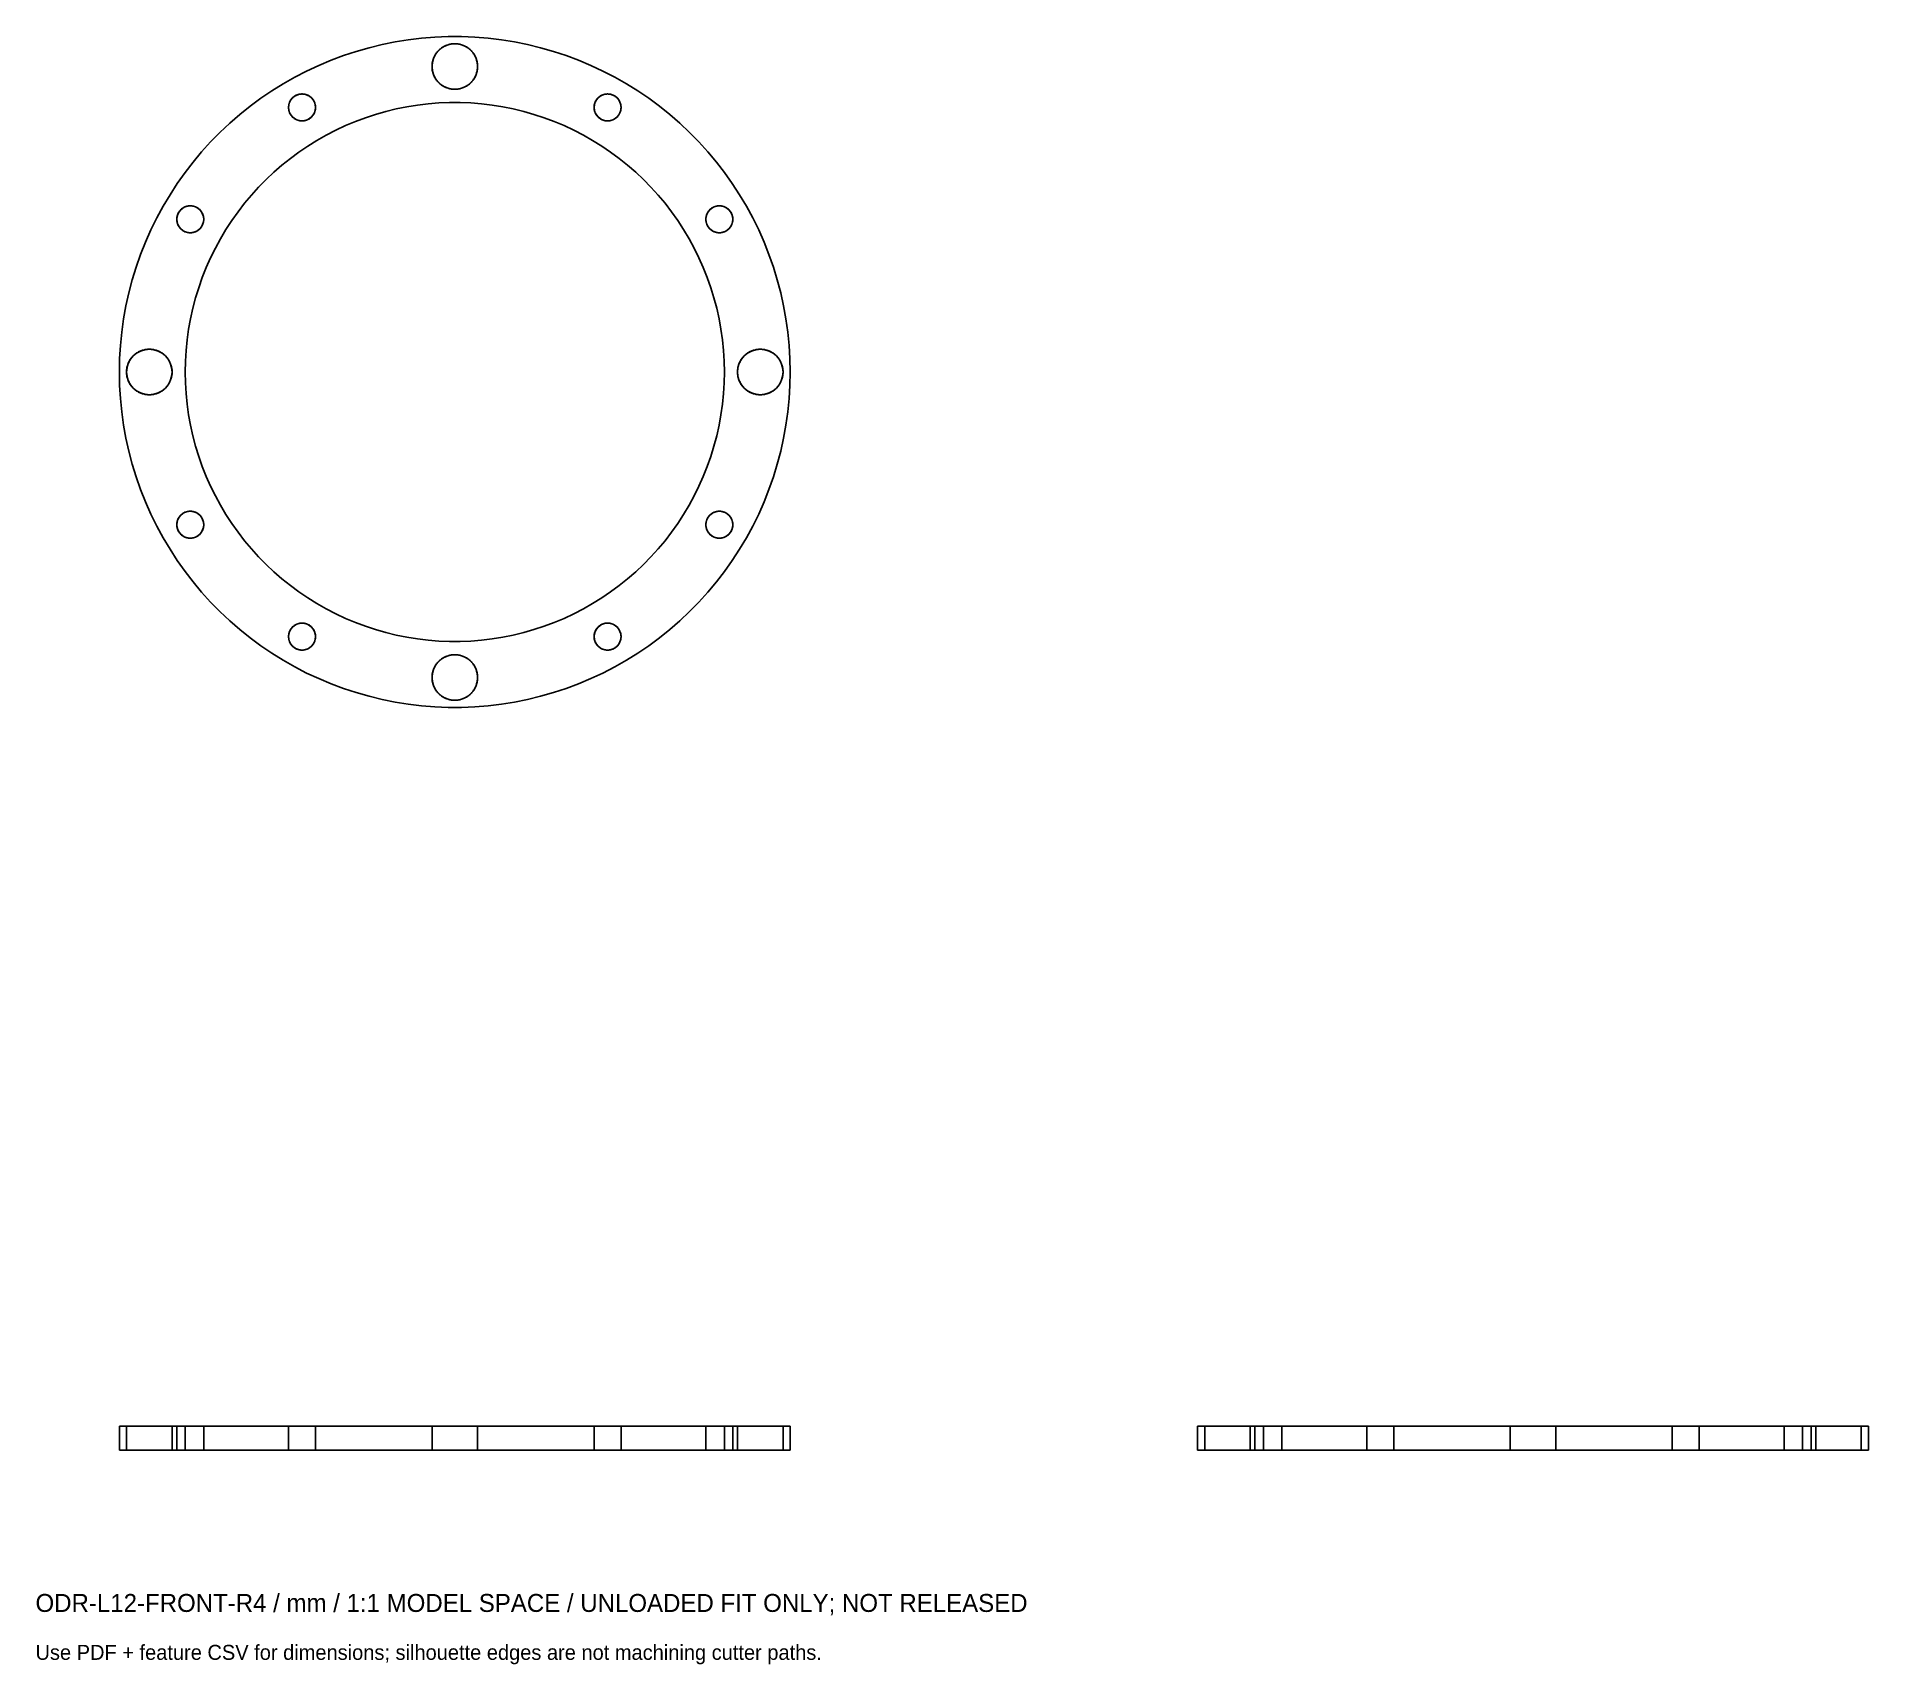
# Model space of a CAD drawing. Header units: millimetres. Extents: x -70 to 236, y -216 to 56.
import ezdxf

# ---------------------------------------------------------------- set-up
doc = ezdxf.new("R2010")
doc.units = ezdxf.units.MM
for name, color, linetype in [('FRONT_XZ', 7, 'Continuous'), ('SIDE_YZ', 7, 'Continuous'), ('TOP_XY', 7, 'Continuous')]:
    doc.layers.add(name, color=color, linetype=linetype)

msp = doc.modelspace()

# ---------------------------------------------------------------- texts
for s, height, p in [('ODR-L12-FRONT-R4 / mm / 1:1 MODEL SPACE / UNLOADED FIT ONLY; NOT RELEASED', 3, (-70, -207)), ('Use PDF + feature CSV for dimensions; silhouette edges are not machining cutter paths.', 2.5, (-70, -215))]:
    msp.add_text(s, height=height).set_placement(p)

# ---------------------------------------------------------------- linework, layer by layer
for centre, radius in [((0, 51), 3.8), ((-25.5, 44.17), 2.25), ((25.5, 44.17), 2.25), ((-44.17, 25.5), 2.25), ((44.17, 25.5), 2.25), ((-51, 0), 3.8), ((51, 0), 3.8), ((-44.17, -25.5), 2.25), ((44.17, -25.5), 2.25), ((-25.5, -44.17), 2.25), ((25.5, -44.17), 2.25), ((0, -51), 3.8)]:
    msp.add_circle(centre, radius)
at = {"layer": 'FRONT_XZ'}
for p, q in [((-55.96, -176), (-56, -176)), ((-56, -180), (-56, -176)), ((-55.82, -176), (-55.96, -176)), ((-55.6, -176), (-55.82, -176)), ((-55.29, -176), (-55.6, -176)), ((-54.9, -176), (-55.29, -176)), ((-54.41, -176), (-54.9, -176)), ((-54.79, -176), (-54.8, -176)), ((-54.8, -180), (-54.8, -176)), ((-54.8, -176), (-54.8, -176)), ((-54.77, -176), (-54.79, -176)), ((-54.75, -176), (-54.77, -176)), ((-54.73, -176), (-54.75, -176)), ((-54.69, -176), (-54.73, -176)), ((-54.65, -176), (-54.69, -176)), ((-54.61, -176), (-54.65, -176)), ((-54.56, -176), (-54.61, -176)), ((-54.5, -176), (-54.56, -176)), ((-54.44, -176), (-54.5, -176)), ((-54.38, -176), (-54.44, -176)), ((-53.84, -176), (-54.41, -176)), ((-54.3, -176), (-54.38, -176)), ((-54.23, -176), (-54.3, -176)), ((-54.14, -176), (-54.23, -176)), ((-54.06, -176), (-54.14, -176)), ((-53.96, -176), (-54.06, -176)), ((-53.87, -176), (-53.96, -176)), ((-53.77, -176), (-53.87, -176)), ((-53.19, -176), (-53.84, -176)), ((-53.77, -176), (-53.66, -176)), ((-53.66, -176), (-53.55, -176)), ((-53.55, -176), (-53.44, -176)), ((-53.44, -176), (-53.32, -176)), ((-53.32, -176), (-53.2, -176)), ((-53.2, -176), (-53.07, -176)), ((-52.45, -176), (-53.19, -176)), ((-53.07, -176), (-52.94, -176)), ((-52.94, -176), (-52.81, -176)), ((-52.81, -176), (-52.68, -176)), ((-52.68, -176), (-52.54, -176)), ((-52.54, -176), (-52.4, -176)), ((-51.63, -176), (-52.45, -176)), ((-52.4, -176), (-52.26, -176)), ((-52.26, -176), (-52.12, -176)), ((-52.12, -176), (-51.97, -176)), ((-51.97, -176), (-51.82, -176)), ((-51.82, -176), (-51.68, -176)), ((-51.68, -176), (-51.53, -176)), ((-50.73, -176), (-51.63, -176)), ((-51.53, -176), (-51.38, -176)), ((-51.38, -176), (-51.23, -176)), ((-51.23, -176), (-51.08, -176)), ((-51.08, -176), (-50.92, -176)), ((-50.92, -176), (-50.77, -176)), ((-50.77, -176), (-50.62, -176)), ((-49.74, -176), (-50.73, -176)), ((-50.62, -176), (-50.47, -176)), ((-50.47, -176), (-50.32, -176)), ((-50.32, -176), (-50.18, -176)), ((-50.03, -176), (-50.18, -176)), ((-49.88, -176), (-50.03, -176)), ((-49.74, -176), (-49.88, -176)), ((-48.68, -176), (-49.74, -176)), ((-49.6, -176), (-49.74, -176)), ((-49.46, -176), (-49.6, -176)), ((-49.46, -176), (-49.32, -176)), ((-49.19, -176), (-49.32, -176)), ((-49.06, -176), (-49.19, -176)), ((-48.93, -176), (-49.06, -176)), ((-48.8, -176), (-48.93, -176)), ((-48.68, -176), (-48.8, -176)), ((-47.54, -176), (-48.68, -176)), ((-48.56, -176), (-48.68, -176)), ((-48.56, -176), (-48.45, -176)), ((-48.34, -176), (-48.45, -176)), ((-48.23, -176), (-48.34, -176)), ((-48.13, -176), (-48.23, -176)), ((-48.04, -176), (-48.13, -176)), ((-47.94, -176), (-48.04, -176)), ((-47.86, -176), (-47.94, -176)), ((-47.77, -176), (-47.86, -176)), ((-47.7, -176), (-47.77, -176)), ((-47.7, -176), (-47.62, -176)), ((-47.56, -176), (-47.62, -176)), ((-47.5, -176), (-47.56, -176)), ((-46.33, -176), (-47.54, -176)), ((-47.44, -176), (-47.5, -176)), ((-47.39, -176), (-47.44, -176)), ((-47.35, -176), (-47.39, -176)), ((-47.31, -176), (-47.35, -176)), ((-47.27, -176), (-47.31, -176)), ((-47.27, -176), (-47.25, -176)), ((-47.23, -176), (-47.25, -176)), ((-47.21, -176), (-47.23, -176)), ((-47.2, -176), (-47.21, -176)), ((-47.2, -180), (-47.2, -176)), ((-47.2, -176), (-47.2, -176)), ((-46.41, -176), (-46.42, -176)), ((-46.42, -180), (-46.42, -176)), ((-46.42, -176), (-46.42, -176)), ((-46.42, -180), (-46.42, -176)), ((-46.42, -176), (-46.42, -176)), ((-46.4, -176), (-46.41, -176)), ((-46.39, -176), (-46.4, -176)), ((-46.37, -176), (-46.39, -176)), ((-46.35, -176), (-46.37, -176)), ((-46.33, -176), (-46.35, -176)), ((-45.04, -176), (-46.33, -176)), ((-46.3, -176), (-46.33, -176)), ((-46.27, -176), (-46.3, -176)), ((-46.24, -176), (-46.27, -176)), ((-46.21, -176), (-46.24, -176)), ((-46.17, -176), (-46.21, -176)), ((-46.12, -176), (-46.17, -176)), ((-46.12, -176), (-46.17, -176)), ((-46.08, -176), (-46.12, -176)), ((-46.08, -176), (-46.12, -176)), ((-46.03, -176), (-46.08, -176)), ((-45.98, -176), (-46.03, -176)), ((-45.92, -176), (-45.98, -176)), ((-45.87, -176), (-45.92, -176)), ((-45.81, -176), (-45.87, -176)), ((-45.81, -176), (-45.74, -176)), ((-45.74, -176), (-45.68, -176)), ((-45.74, -176), (-45.68, -176)), ((-45.68, -176), (-45.61, -176)), ((-45.68, -176), (-45.61, -176)), ((-45.61, -176), (-45.54, -176)), ((-45.61, -176), (-45.54, -176)), ((-45.54, -176), (-45.47, -176)), ((-45.54, -176), (-45.47, -176)), ((-45.47, -176), (-45.39, -176)), ((-45.47, -176), (-45.39, -176)), ((-45.39, -176), (-45.32, -176)), ((-45.39, -176), (-45.32, -176)), ((-45.32, -176), (-45.24, -176)), ((-45.24, -176), (-45.16, -176)), ((-45.16, -176), (-45.08, -176)), ((-45.08, -176), (-45, -176)), ((-43.68, -176), (-45.04, -176)), ((-45, -176), (-44.91, -176)), ((-45, -180), (-45, -176)), ((-44.96, -176), (-45, -176)), ((-45, -176), (-44.91, -176)), ((-44.86, -176), (-44.96, -176)), ((-44.91, -176), (-44.83, -176)), ((-44.91, -176), (-44.83, -176)), ((-44.68, -176), (-44.86, -176)), ((-44.83, -176), (-44.74, -176)), ((-44.83, -176), (-44.74, -176)), ((-44.74, -176), (-44.66, -176)), ((-44.43, -176), (-44.68, -176)), ((-44.66, -176), (-44.57, -176)), ((-44.57, -176), (-44.48, -176)), ((-44.48, -176), (-44.39, -176)), ((-44.11, -176), (-44.43, -176)), ((-44.39, -176), (-44.3, -176)), ((-44.3, -176), (-44.21, -176)), ((-44.3, -176), (-44.21, -176)), ((-44.21, -176), (-44.12, -176)), ((-44.21, -176), (-44.12, -176)), ((-44.12, -176), (-44.03, -176)), ((-44.12, -176), (-44.03, -176)), ((-43.73, -176), (-44.11, -176)), ((-44.03, -176), (-43.94, -176)), ((-43.94, -176), (-43.86, -176)), ((-43.86, -176), (-43.77, -176)), ((-43.77, -176), (-43.68, -176)), ((-43.27, -176), (-43.73, -176)), ((-42.26, -176), (-43.68, -176)), ((-43.68, -176), (-43.59, -176)), ((-43.59, -176), (-43.51, -176)), ((-43.51, -176), (-43.42, -176)), ((-43.51, -176), (-43.42, -176)), ((-43.42, -176), (-43.34, -176)), ((-43.42, -176), (-43.34, -176)), ((-43.34, -176), (-43.25, -176)), ((-42.74, -176), (-43.27, -176)), ((-43.25, -176), (-43.17, -176)), ((-43.17, -176), (-43.09, -176)), ((-43.09, -176), (-43.02, -176)), ((-43.02, -176), (-42.94, -176)), ((-42.94, -176), (-42.87, -176)), ((-42.87, -176), (-42.79, -176)), ((-42.79, -176), (-42.72, -176)), ((-42.15, -176), (-42.74, -176)), ((-42.66, -176), (-42.72, -176)), ((-42.59, -176), (-42.66, -176)), ((-42.53, -176), (-42.59, -176)), ((-42.53, -176), (-42.47, -176)), ((-42.41, -176), (-42.47, -176)), ((-42.36, -176), (-42.41, -176)), ((-42.31, -176), (-42.36, -176)), ((-42.26, -176), (-42.31, -176)), ((-40.76, -176), (-42.26, -176)), ((-42.21, -176), (-42.26, -176)), ((-42.17, -176), (-42.21, -176)), ((-42.13, -176), (-42.17, -176)), ((-41.49, -176), (-42.15, -176)), ((-42.13, -176), (-42.09, -176)), ((-42.06, -176), (-42.09, -176)), ((-42.03, -176), (-42.06, -176)), ((-42, -176), (-42.03, -176)), ((-41.98, -176), (-42, -176)), ((-41.96, -176), (-41.98, -176)), ((-41.95, -176), (-41.96, -176)), ((-41.93, -176), (-41.95, -176)), ((-41.92, -176), (-41.93, -176)), ((-41.92, -176), (-41.92, -176)), ((-41.92, -180), (-41.92, -176)), ((-41.92, -176), (-41.92, -176)), ((-41.92, -180), (-41.92, -176)), ((-41.92, -176), (-41.92, -176)), ((-40.76, -176), (-41.49, -176)), ((-39.2, -176), (-40.76, -176)), ((-39.97, -176), (-40.76, -176)), ((-39.12, -176), (-39.97, -176)), ((-37.58, -176), (-39.2, -176)), ((-38.2, -176), (-39.12, -176)), ((-37.23, -176), (-38.2, -176)), ((-35.9, -176), (-37.58, -176)), ((-36.19, -176), (-37.23, -176)), ((-35.1, -176), (-36.19, -176)), ((-34.16, -176), (-35.9, -176)), ((-33.96, -176), (-35.1, -176)), ((-32.37, -176), (-34.16, -176)), ((-32.75, -176), (-33.96, -176)), ((-31.5, -176), (-32.75, -176)), ((-30.53, -176), (-32.37, -176)), ((-31.5, -176), (-30.2, -176)), ((-28.64, -176), (-30.53, -176)), ((-30.2, -176), (-28.85, -176)), ((-28.85, -176), (-27.45, -176)), ((-26.7, -176), (-28.64, -176)), ((-27.74, -176), (-27.75, -176)), ((-27.75, -180), (-27.75, -176)), ((-27.75, -176), (-27.75, -176)), ((-27.74, -176), (-27.75, -176)), ((-27.75, -176), (-27.75, -176)), ((-27.73, -176), (-27.74, -176)), ((-27.72, -176), (-27.73, -176)), ((-27.72, -176), (-27.73, -176)), ((-27.71, -176), (-27.72, -176)), ((-27.71, -176), (-27.72, -176)), ((-27.69, -176), (-27.71, -176)), ((-27.66, -176), (-27.69, -176)), ((-27.64, -176), (-27.66, -176)), ((-27.64, -176), (-27.66, -176)), ((-27.61, -176), (-27.64, -176)), ((-27.61, -176), (-27.64, -176)), ((-27.57, -176), (-27.61, -176)), ((-27.54, -176), (-27.57, -176)), ((-27.5, -176), (-27.54, -176)), ((-27.46, -176), (-27.5, -176)), ((-27.41, -176), (-27.46, -176)), ((-27.41, -176), (-27.46, -176)), ((-27.45, -176), (-26.01, -176)), ((-27.36, -176), (-27.41, -176)), ((-27.36, -176), (-27.41, -176)), ((-27.31, -176), (-27.36, -176)), ((-27.31, -176), (-27.36, -176)), ((-27.26, -176), (-27.31, -176)), ((-27.26, -176), (-27.31, -176)), ((-27.2, -176), (-27.26, -176)), ((-27.2, -176), (-27.26, -176)), ((-27.14, -176), (-27.2, -176)), ((-27.14, -176), (-27.2, -176)), ((-27.14, -176), (-27.08, -176)), ((-27.08, -176), (-27.01, -176)), ((-27.01, -176), (-26.94, -176)), ((-26.94, -176), (-26.87, -176)), ((-26.87, -176), (-26.8, -176)), ((-26.8, -176), (-26.73, -176)), ((-26.73, -176), (-26.65, -176)), ((-24.73, -176), (-26.7, -176)), ((-26.65, -176), (-26.57, -176)), ((-26.57, -176), (-26.49, -176)), ((-26.49, -176), (-26.41, -176)), ((-26.41, -176), (-26.33, -176)), ((-26.41, -176), (-26.33, -176)), ((-26.33, -176), (-26.25, -176)), ((-26.33, -176), (-26.25, -176)), ((-26.25, -176), (-26.16, -176)), ((-26.16, -176), (-26.08, -176)), ((-26.16, -176), (-26.08, -176)), ((-26.08, -176), (-25.99, -176)), ((-26.08, -176), (-25.99, -176)), ((-26.01, -176), (-24.53, -176)), ((-25.99, -176), (-25.9, -176)), ((-25.99, -176), (-25.9, -176)), ((-25.9, -176), (-25.81, -176)), ((-25.81, -176), (-25.72, -176)), ((-25.81, -176), (-25.72, -176)), ((-25.72, -176), (-25.63, -176)), ((-25.72, -176), (-25.63, -176)), ((-25.63, -176), (-25.54, -176)), ((-25.54, -176), (-25.46, -176)), ((-25.46, -176), (-25.37, -176)), ((-25.37, -176), (-25.28, -176)), ((-25.37, -176), (-25.28, -176)), ((-25.28, -176), (-25.19, -176)), ((-25.28, -176), (-25.19, -176)), ((-25.19, -176), (-25.1, -176)), ((-25.1, -176), (-25.01, -176)), ((-25.1, -176), (-25.01, -176)), ((-25.01, -176), (-24.92, -176)), ((-25.01, -176), (-24.92, -176)), ((-24.92, -176), (-24.84, -176)), ((-24.92, -176), (-24.84, -176)), ((-24.84, -176), (-24.75, -176)), ((-24.75, -176), (-24.67, -176)), ((-24.75, -176), (-24.67, -176)), ((-22.71, -176), (-24.73, -176)), ((-24.67, -176), (-24.59, -176)), ((-24.67, -176), (-24.59, -176)), ((-24.59, -176), (-24.51, -176)), ((-24.53, -176), (-23.01, -176)), ((-24.51, -176), (-24.43, -176)), ((-24.43, -176), (-24.35, -176)), ((-24.35, -176), (-24.27, -176)), ((-24.27, -176), (-24.2, -176)), ((-24.2, -176), (-24.13, -176)), ((-24.13, -176), (-24.06, -176)), ((-24.06, -176), (-23.99, -176)), ((-23.99, -176), (-23.92, -176)), ((-23.92, -176), (-23.86, -176)), ((-23.86, -176), (-23.8, -176)), ((-23.86, -176), (-23.8, -176)), ((-23.8, -176), (-23.74, -176)), ((-23.8, -176), (-23.74, -176)), ((-23.74, -176), (-23.69, -176)), ((-23.74, -176), (-23.69, -176)), ((-23.69, -176), (-23.64, -176)), ((-23.69, -176), (-23.64, -176)), ((-23.64, -176), (-23.59, -176)), ((-23.64, -176), (-23.59, -176)), ((-23.59, -176), (-23.54, -176)), ((-23.59, -176), (-23.54, -176)), ((-23.54, -176), (-23.5, -176)), ((-23.5, -176), (-23.46, -176)), ((-23.46, -176), (-23.43, -176)), ((-23.43, -176), (-23.39, -176)), ((-23.39, -176), (-23.36, -176)), ((-23.36, -176), (-23.39, -176)), ((-23.36, -176), (-23.34, -176)), ((-23.34, -176), (-23.36, -176)), ((-23.34, -176), (-23.31, -176)), ((-23.31, -176), (-23.34, -176)), ((-23.31, -176), (-23.29, -176)), ((-23.29, -176), (-23.28, -176)), ((-23.29, -176), (-23.28, -176)), ((-23.28, -176), (-23.27, -176)), ((-23.28, -176), (-23.27, -176)), ((-23.27, -176), (-23.26, -176)), ((-23.26, -176), (-23.25, -176)), ((-23.26, -176), (-23.25, -176)), ((-23.25, -180), (-23.25, -176)), ((-23.25, -176), (-23.25, -176)), ((-23.25, -176), (-23.25, -176)), ((-23.01, -176), (-21.46, -176)), ((-20.66, -176), (-22.71, -176)), ((-21.46, -176), (-19.87, -176)), ((-18.57, -176), (-20.66, -176)), ((-19.87, -176), (-18.25, -176)), ((-16.46, -176), (-18.57, -176)), ((-18.25, -176), (-16.6, -176)), ((-16.6, -176), (-14.92, -176)), ((-14.31, -176), (-16.46, -176)), ((-14.92, -176), (-13.22, -176)), ((-12.15, -176), (-14.31, -176)), ((-13.22, -176), (-11.5, -176)), ((-9.97, -176), (-12.15, -176)), ((-11.5, -176), (-9.76, -176)), ((-7.77, -176), (-9.97, -176)), ((-9.76, -176), (-8.01, -176)), ((-8.01, -176), (-6.24, -176)), ((-5.56, -176), (-7.77, -176)), ((-6.24, -176), (-4.47, -176)), ((-3.34, -176), (-5.56, -176)), ((-4.47, -176), (-2.68, -176)), ((-3.79, -176), (-3.8, -176)), ((-3.8, -180), (-3.8, -176)), ((-3.8, -176), (-3.8, -176)), ((-3.77, -176), (-3.79, -176)), ((-3.75, -176), (-3.77, -176)), ((-3.73, -176), (-3.75, -176)), ((-3.69, -176), (-3.73, -176)), ((-3.65, -176), (-3.69, -176)), ((-3.61, -176), (-3.65, -176)), ((-3.56, -176), (-3.61, -176)), ((-3.5, -176), (-3.56, -176)), ((-3.44, -176), (-3.5, -176)), ((-3.38, -176), (-3.44, -176)), ((-3.3, -176), (-3.38, -176)), ((-1.11, -176), (-3.34, -176)), ((-3.23, -176), (-3.3, -176)), ((-3.14, -176), (-3.23, -176)), ((-3.06, -176), (-3.14, -176)), ((-2.96, -176), (-3.06, -176)), ((-2.87, -176), (-2.96, -176)), ((-2.77, -176), (-2.87, -176)), ((-2.77, -176), (-2.66, -176)), ((-2.68, -176), (-0.89, -176)), ((-2.66, -176), (-2.55, -176)), ((-2.55, -176), (-2.44, -176)), ((-2.44, -176), (-2.32, -176)), ((-2.32, -176), (-2.2, -176)), ((-2.2, -176), (-2.07, -176)), ((-2.07, -176), (-1.94, -176)), ((-1.94, -176), (-1.81, -176)), ((-1.81, -176), (-1.68, -176)), ((-1.68, -176), (-1.54, -176)), ((-1.54, -176), (-1.4, -176)), ((-1.4, -176), (-1.26, -176)), ((-1.26, -176), (-1.12, -176)), ((-1.12, -176), (-0.97, -176)), ((1.11, -176), (-1.11, -176)), ((-0.97, -176), (-0.82, -176)), ((-0.89, -176), (0.89, -176)), ((-0.82, -176), (-0.68, -176)), ((-0.68, -176), (-0.53, -176)), ((-0.53, -176), (-0.38, -176)), ((-0.38, -176), (-0.23, -176)), ((-0.23, -176), (-0.08, -176)), ((-0.08, -176), (0.08, -176)), ((0.08, -176), (0.23, -176)), ((0.23, -176), (0.38, -176)), ((0.38, -176), (0.53, -176)), ((0.53, -176), (0.68, -176)), ((0.68, -176), (0.82, -176)), ((0.82, -176), (0.97, -176)), ((0.89, -176), (2.68, -176)), ((0.97, -176), (1.12, -176)), ((3.34, -176), (1.11, -176)), ((1.12, -176), (1.26, -176)), ((1.26, -176), (1.4, -176)), ((1.4, -176), (1.54, -176)), ((1.54, -176), (1.68, -176)), ((1.68, -176), (1.81, -176)), ((1.81, -176), (1.94, -176)), ((1.94, -176), (2.07, -176)), ((2.07, -176), (2.2, -176)), ((2.2, -176), (2.32, -176)), ((2.32, -176), (2.44, -176)), ((2.44, -176), (2.55, -176)), ((2.55, -176), (2.66, -176)), ((2.66, -176), (2.77, -176)), ((2.68, -176), (4.47, -176)), ((2.77, -176), (2.87, -176)), ((2.87, -176), (2.96, -176)), ((2.96, -176), (3.06, -176)), ((3.06, -176), (3.14, -176)), ((3.14, -176), (3.23, -176)), ((3.23, -176), (3.3, -176)), ((3.3, -176), (3.38, -176)), ((5.56, -176), (3.34, -176)), ((3.38, -176), (3.44, -176)), ((3.44, -176), (3.5, -176)), ((3.5, -176), (3.56, -176)), ((3.56, -176), (3.61, -176)), ((3.61, -176), (3.65, -176)), ((3.69, -176), (3.65, -176)), ((3.73, -176), (3.69, -176)), ((3.75, -176), (3.73, -176)), ((3.75, -176), (3.77, -176)), ((3.77, -176), (3.79, -176)), ((3.79, -176), (3.8, -176)), ((3.8, -180), (3.8, -176)), ((3.8, -176), (3.8, -176)), ((4.47, -176), (6.24, -176)), ((7.77, -176), (5.56, -176)), ((6.24, -176), (8.01, -176)), ((9.97, -176), (7.77, -176)), ((8.01, -176), (9.76, -176)), ((9.76, -176), (11.5, -176)), ((12.15, -176), (9.97, -176)), ((11.5, -176), (13.22, -176)), ((14.31, -176), (12.15, -176)), ((13.22, -176), (14.92, -176)), ((16.46, -176), (14.31, -176)), ((14.92, -176), (16.6, -176)), ((18.57, -176), (16.46, -176)), ((16.6, -176), (18.25, -176)), ((18.25, -176), (19.87, -176)), ((20.66, -176), (18.57, -176)), ((19.87, -176), (21.46, -176)), ((22.71, -176), (20.66, -176)), ((21.46, -176), (23.01, -176)), ((24.73, -176), (22.71, -176)), ((23.01, -176), (24.53, -176)), ((23.26, -176), (23.25, -176)), ((23.25, -180), (23.25, -176)), ((23.25, -176), (23.25, -176)), ((23.26, -176), (23.25, -176)), ((23.25, -176), (23.25, -176)), ((23.27, -176), (23.26, -176)), ((23.28, -176), (23.27, -176)), ((23.28, -176), (23.27, -176)), ((23.29, -176), (23.28, -176)), ((23.29, -176), (23.28, -176)), ((23.31, -176), (23.29, -176)), ((23.34, -176), (23.31, -176)), ((23.36, -176), (23.34, -176)), ((23.36, -176), (23.34, -176)), ((23.39, -176), (23.36, -176)), ((23.39, -176), (23.36, -176)), ((23.43, -176), (23.39, -176)), ((23.46, -176), (23.43, -176)), ((23.5, -176), (23.46, -176)), ((23.54, -176), (23.5, -176)), ((23.59, -176), (23.54, -176)), ((23.59, -176), (23.54, -176)), ((23.64, -176), (23.59, -176)), ((23.64, -176), (23.59, -176)), ((23.69, -176), (23.64, -176)), ((23.69, -176), (23.64, -176)), ((23.74, -176), (23.69, -176)), ((23.74, -176), (23.69, -176)), ((23.8, -176), (23.74, -176)), ((23.8, -176), (23.74, -176)), ((23.86, -176), (23.8, -176)), ((23.86, -176), (23.8, -176)), ((23.86, -176), (23.92, -176)), ((23.92, -176), (23.99, -176)), ((23.99, -176), (24.06, -176)), ((24.06, -176), (24.13, -176)), ((24.13, -176), (24.2, -176)), ((24.2, -176), (24.27, -176)), ((24.27, -176), (24.35, -176)), ((24.35, -176), (24.43, -176)), ((24.43, -176), (24.51, -176)), ((24.51, -176), (24.59, -176)), ((24.53, -176), (26.01, -176)), ((24.59, -176), (24.67, -176)), ((24.59, -176), (24.67, -176)), ((24.67, -176), (24.75, -176)), ((24.67, -176), (24.75, -176)), ((26.7, -176), (24.73, -176)), ((24.75, -176), (24.84, -176)), ((24.84, -176), (24.92, -176)), ((24.84, -176), (24.92, -176)), ((24.92, -176), (25.01, -176)), ((24.92, -176), (25.01, -176)), ((25.01, -176), (25.1, -176)), ((25.01, -176), (25.1, -176)), ((25.1, -176), (25.19, -176)), ((25.19, -176), (25.28, -176)), ((25.19, -176), (25.28, -176)), ((25.28, -176), (25.37, -176)), ((25.28, -176), (25.37, -176)), ((25.37, -176), (25.46, -176)), ((25.46, -176), (25.54, -176)), ((25.54, -176), (25.63, -176)), ((25.63, -176), (25.72, -176)), ((25.63, -176), (25.72, -176)), ((25.72, -176), (25.81, -176)), ((25.72, -176), (25.81, -176)), ((25.81, -176), (25.9, -176)), ((25.9, -176), (25.99, -176)), ((25.9, -176), (25.99, -176)), ((25.99, -176), (26.08, -176)), ((25.99, -176), (26.08, -176)), ((26.01, -176), (27.45, -176)), ((26.08, -176), (26.16, -176)), ((26.08, -176), (26.16, -176)), ((26.16, -176), (26.25, -176)), ((26.25, -176), (26.33, -176)), ((26.25, -176), (26.33, -176)), ((26.33, -176), (26.41, -176)), ((26.33, -176), (26.41, -176)), ((26.41, -176), (26.49, -176)), ((26.57, -176), (26.49, -176)), ((26.57, -176), (26.65, -176)), ((26.65, -176), (26.73, -176)), ((28.64, -176), (26.7, -176)), ((26.73, -176), (26.8, -176)), ((26.8, -176), (26.87, -176)), ((26.87, -176), (26.94, -176)), ((26.94, -176), (27.01, -176)), ((27.01, -176), (27.08, -176)), ((27.08, -176), (27.14, -176)), ((27.14, -176), (27.2, -176)), ((27.14, -176), (27.2, -176)), ((27.2, -176), (27.26, -176)), ((27.2, -176), (27.26, -176)), ((27.26, -176), (27.31, -176)), ((27.26, -176), (27.31, -176)), ((27.31, -176), (27.36, -176)), ((27.31, -176), (27.36, -176)), ((27.36, -176), (27.41, -176)), ((27.36, -176), (27.41, -176)), ((27.46, -176), (27.41, -176)), ((27.41, -176), (27.46, -176)), ((27.45, -176), (28.85, -176)), ((27.5, -176), (27.46, -176)), ((27.54, -176), (27.5, -176)), ((27.57, -176), (27.54, -176)), ((27.61, -176), (27.57, -176)), ((27.64, -176), (27.61, -176)), ((27.61, -176), (27.64, -176)), ((27.66, -176), (27.64, -176)), ((27.64, -176), (27.66, -176)), ((27.69, -176), (27.66, -176)), ((27.66, -176), (27.69, -176)), ((27.71, -176), (27.69, -176)), ((27.72, -176), (27.71, -176)), ((27.71, -176), (27.72, -176)), ((27.73, -176), (27.72, -176)), ((27.72, -176), (27.73, -176)), ((27.74, -176), (27.73, -176)), ((27.74, -176), (27.75, -176)), ((27.75, -176), (27.74, -176)), ((27.75, -180), (27.75, -176)), ((27.75, -176), (27.75, -176)), ((27.75, -176), (27.75, -176)), ((30.53, -176), (28.64, -176)), ((28.85, -176), (30.2, -176)), ((30.2, -176), (31.5, -176)), ((32.37, -176), (30.53, -176)), ((31.5, -176), (32.75, -176)), ((34.16, -176), (32.37, -176)), ((32.75, -176), (33.96, -176)), ((33.96, -176), (35.1, -176)), ((35.9, -176), (34.16, -176)), ((35.1, -176), (36.19, -176)), ((37.58, -176), (35.9, -176)), ((36.19, -176), (37.23, -176)), ((37.23, -176), (38.2, -176)), ((39.2, -176), (37.58, -176)), ((38.2, -176), (39.12, -176)), ((39.12, -176), (39.97, -176)), ((40.76, -176), (39.2, -176)), ((39.97, -176), (40.76, -176)), ((42.26, -176), (40.76, -176)), ((40.76, -176), (41.49, -176)), ((41.49, -176), (42.15, -176)), ((41.93, -176), (41.92, -176)), ((41.92, -176), (41.92, -176)), ((41.92, -180), (41.92, -176)), ((41.92, -176), (41.92, -176)), ((41.95, -176), (41.93, -176)), ((41.96, -176), (41.95, -176)), ((41.98, -176), (41.96, -176)), ((42, -176), (41.98, -176)), ((42.03, -176), (42, -176)), ((42.06, -176), (42.03, -176)), ((42.09, -176), (42.06, -176)), ((42.13, -176), (42.09, -176)), ((42.17, -176), (42.13, -176)), ((42.15, -176), (42.74, -176)), ((42.21, -176), (42.17, -176)), ((42.26, -176), (42.21, -176)), ((43.68, -176), (42.26, -176)), ((42.31, -176), (42.26, -176)), ((42.36, -176), (42.31, -176)), ((42.41, -176), (42.36, -176)), ((42.47, -176), (42.41, -176)), ((42.53, -176), (42.47, -176)), ((42.53, -176), (42.59, -176)), ((42.59, -176), (42.66, -176)), ((42.66, -176), (42.72, -176)), ((42.72, -176), (42.79, -176)), ((42.74, -176), (43.27, -176)), ((42.79, -176), (42.87, -176)), ((42.87, -176), (42.94, -176)), ((42.94, -176), (43.02, -176)), ((43.02, -176), (43.09, -176)), ((43.09, -176), (43.17, -176)), ((43.17, -176), (43.25, -176)), ((43.25, -176), (43.34, -176)), ((43.27, -176), (43.73, -176)), ((43.34, -176), (43.42, -176)), ((43.42, -176), (43.51, -176)), ((43.51, -176), (43.59, -176)), ((43.59, -176), (43.68, -176)), ((45.04, -176), (43.68, -176)), ((43.68, -176), (43.77, -176)), ((43.73, -176), (44.11, -176)), ((43.77, -176), (43.86, -176)), ((43.86, -176), (43.94, -176)), ((43.94, -176), (44.03, -176)), ((44.03, -176), (44.12, -176)), ((44.11, -176), (44.43, -176)), ((44.12, -176), (44.21, -176)), ((44.21, -176), (44.3, -176)), ((44.3, -176), (44.39, -176)), ((44.39, -176), (44.48, -176)), ((44.68, -176), (44.43, -176)), ((44.48, -176), (44.57, -176)), ((44.57, -176), (44.66, -176)), ((44.66, -176), (44.74, -176)), ((44.86, -176), (44.68, -176)), ((44.74, -176), (44.83, -176)), ((44.74, -176), (44.83, -176)), ((44.83, -176), (44.91, -176)), ((44.83, -176), (44.91, -176)), ((44.86, -176), (44.96, -176)), ((45, -176), (44.91, -176)), ((44.96, -176), (45, -176)), ((45.08, -176), (45, -176)), ((45, -180), (45, -176)), ((46.33, -176), (45.04, -176)), ((45.16, -176), (45.08, -176)), ((45.24, -176), (45.16, -176)), ((45.32, -176), (45.24, -176)), ((45.32, -176), (45.24, -176)), ((45.32, -176), (45.39, -176)), ((45.39, -176), (45.32, -176)), ((45.39, -176), (45.47, -176)), ((45.47, -176), (45.39, -176)), ((45.47, -176), (45.54, -176)), ((45.54, -176), (45.47, -176)), ((45.54, -176), (45.61, -176)), ((45.61, -176), (45.54, -176)), ((45.61, -176), (45.68, -176)), ((45.68, -176), (45.61, -176)), ((45.68, -176), (45.74, -176)), ((45.74, -176), (45.68, -176)), ((45.74, -176), (45.81, -176)), ((45.81, -176), (45.87, -176)), ((45.87, -176), (45.92, -176)), ((45.92, -176), (45.98, -176)), ((46.03, -176), (45.98, -176)), ((46.08, -176), (46.03, -176)), ((46.12, -176), (46.08, -176)), ((46.12, -176), (46.08, -176)), ((46.17, -176), (46.12, -176)), ((46.17, -176), (46.12, -176)), ((46.21, -176), (46.17, -176)), ((46.24, -176), (46.21, -176)), ((46.27, -176), (46.24, -176)), ((46.27, -176), (46.24, -176)), ((46.3, -176), (46.27, -176)), ((46.27, -176), (46.3, -176)), ((46.33, -176), (46.3, -176)), ((47.54, -176), (46.33, -176)), ((46.35, -176), (46.33, -176)), ((46.37, -176), (46.35, -176)), ((46.37, -176), (46.35, -176)), ((46.39, -176), (46.37, -176)), ((46.39, -176), (46.37, -176)), ((46.39, -176), (46.4, -176)), ((46.4, -176), (46.41, -176)), ((46.41, -176), (46.42, -176)), ((46.42, -180), (46.42, -176)), ((46.42, -176), (46.42, -176)), ((47.21, -176), (47.2, -176)), ((47.2, -180), (47.2, -176)), ((47.2, -176), (47.2, -176)), ((47.23, -176), (47.21, -176)), ((47.25, -176), (47.23, -176)), ((47.27, -176), (47.25, -176)), ((47.31, -176), (47.27, -176)), ((47.35, -176), (47.31, -176)), ((47.39, -176), (47.35, -176)), ((47.44, -176), (47.39, -176)), ((47.5, -176), (47.44, -176)), ((47.56, -176), (47.5, -176)), ((48.68, -176), (47.54, -176)), ((47.62, -176), (47.56, -176)), ((47.7, -176), (47.62, -176)), ((47.77, -176), (47.7, -176)), ((47.86, -176), (47.77, -176)), ((47.94, -176), (47.86, -176)), ((48.04, -176), (47.94, -176)), ((48.13, -176), (48.04, -176)), ((48.23, -176), (48.13, -176)), ((48.23, -176), (48.34, -176)), ((48.34, -176), (48.45, -176)), ((48.45, -176), (48.56, -176)), ((48.56, -176), (48.68, -176)), ((49.74, -176), (48.68, -176)), ((48.68, -176), (48.8, -176)), ((48.8, -176), (48.93, -176)), ((48.93, -176), (49.06, -176)), ((49.06, -176), (49.19, -176)), ((49.19, -176), (49.32, -176)), ((49.32, -176), (49.46, -176)), ((49.46, -176), (49.6, -176)), ((49.6, -176), (49.74, -176)), ((50.73, -176), (49.74, -176)), ((49.74, -176), (49.88, -176)), ((49.88, -176), (50.03, -176)), ((50.03, -176), (50.18, -176)), ((50.18, -176), (50.32, -176)), ((50.32, -176), (50.47, -176)), ((50.47, -176), (50.62, -176)), ((50.62, -176), (50.77, -176)), ((51.63, -176), (50.73, -176)), ((50.77, -176), (50.92, -176)), ((50.92, -176), (51.08, -176)), ((51.08, -176), (51.23, -176)), ((51.23, -176), (51.38, -176)), ((51.38, -176), (51.53, -176)), ((51.53, -176), (51.68, -176)), ((52.45, -176), (51.63, -176)), ((51.68, -176), (51.82, -176)), ((51.97, -176), (51.82, -176)), ((52.12, -176), (51.97, -176)), ((52.26, -176), (52.12, -176)), ((52.4, -176), (52.26, -176)), ((52.4, -176), (52.54, -176)), ((53.19, -176), (52.45, -176)), ((52.54, -176), (52.68, -176)), ((52.68, -176), (52.81, -176)), ((52.81, -176), (52.94, -176)), ((53.07, -176), (52.94, -176)), ((53.2, -176), (53.07, -176)), ((53.84, -176), (53.19, -176)), ((53.32, -176), (53.2, -176)), ((53.44, -176), (53.32, -176)), ((53.55, -176), (53.44, -176)), ((53.66, -176), (53.55, -176)), ((53.77, -176), (53.66, -176)), ((53.87, -176), (53.77, -176)), ((54.41, -176), (53.84, -176)), ((53.87, -176), (53.96, -176)), ((53.96, -176), (54.06, -176)), ((54.14, -176), (54.06, -176)), ((54.23, -176), (54.14, -176)), ((54.3, -176), (54.23, -176)), ((54.38, -176), (54.3, -176)), ((54.44, -176), (54.38, -176)), ((54.9, -176), (54.41, -176)), ((54.5, -176), (54.44, -176)), ((54.56, -176), (54.5, -176)), ((54.61, -176), (54.56, -176)), ((54.65, -176), (54.61, -176)), ((54.65, -176), (54.69, -176)), ((54.69, -176), (54.73, -176)), ((54.73, -176), (54.75, -176)), ((54.75, -176), (54.77, -176)), ((54.77, -176), (54.79, -176)), ((54.79, -176), (54.8, -176)), ((54.8, -180), (54.8, -176)), ((54.8, -176), (54.8, -176)), ((55.29, -176), (54.9, -176)), ((55.6, -176), (55.29, -176)), ((55.82, -176), (55.6, -176)), ((55.96, -176), (55.82, -176)), ((56, -176), (55.96, -176)), ((56, -176), (56, -180)), ((-55.96, -180), (-56, -180)), ((-55.82, -180), (-55.96, -180)), ((-55.6, -180), (-55.82, -180)), ((-55.29, -180), (-55.6, -180)), ((-54.9, -180), (-55.29, -180)), ((-54.41, -180), (-54.9, -180)), ((-54.79, -180), (-54.8, -180)), ((-54.8, -180), (-54.8, -180)), ((-54.77, -180), (-54.79, -180)), ((-54.75, -180), (-54.77, -180)), ((-54.73, -180), (-54.75, -180)), ((-54.69, -180), (-54.73, -180)), ((-54.65, -180), (-54.69, -180)), ((-54.61, -180), (-54.65, -180)), ((-54.56, -180), (-54.61, -180)), ((-54.5, -180), (-54.56, -180)), ((-54.44, -180), (-54.5, -180)), ((-54.38, -180), (-54.44, -180)), ((-53.84, -180), (-54.41, -180)), ((-54.3, -180), (-54.38, -180)), ((-54.23, -180), (-54.3, -180)), ((-54.14, -180), (-54.23, -180)), ((-54.06, -180), (-54.14, -180)), ((-53.96, -180), (-54.06, -180)), ((-53.87, -180), (-53.96, -180)), ((-53.77, -180), (-53.87, -180)), ((-53.19, -180), (-53.84, -180)), ((-53.77, -180), (-53.66, -180)), ((-53.66, -180), (-53.55, -180)), ((-53.55, -180), (-53.44, -180)), ((-53.44, -180), (-53.32, -180)), ((-53.32, -180), (-53.2, -180)), ((-53.2, -180), (-53.07, -180)), ((-52.45, -180), (-53.19, -180)), ((-53.07, -180), (-52.94, -180)), ((-52.94, -180), (-52.81, -180)), ((-52.81, -180), (-52.68, -180)), ((-52.68, -180), (-52.54, -180)), ((-52.54, -180), (-52.4, -180)), ((-51.63, -180), (-52.45, -180)), ((-52.4, -180), (-52.26, -180)), ((-52.26, -180), (-52.12, -180)), ((-52.12, -180), (-51.97, -180)), ((-51.97, -180), (-51.82, -180)), ((-51.82, -180), (-51.68, -180)), ((-51.68, -180), (-51.53, -180)), ((-50.73, -180), (-51.63, -180)), ((-51.53, -180), (-51.38, -180)), ((-51.38, -180), (-51.23, -180)), ((-51.23, -180), (-51.08, -180)), ((-51.08, -180), (-50.92, -180)), ((-50.92, -180), (-50.77, -180)), ((-50.77, -180), (-50.62, -180)), ((-49.74, -180), (-50.73, -180)), ((-50.62, -180), (-50.47, -180)), ((-50.47, -180), (-50.32, -180)), ((-50.32, -180), (-50.18, -180)), ((-50.03, -180), (-50.18, -180)), ((-49.88, -180), (-50.03, -180)), ((-49.74, -180), (-49.88, -180)), ((-48.68, -180), (-49.74, -180)), ((-49.6, -180), (-49.74, -180)), ((-49.6, -180), (-49.46, -180)), ((-49.46, -180), (-49.32, -180)), ((-49.19, -180), (-49.32, -180)), ((-49.06, -180), (-49.19, -180)), ((-48.93, -180), (-49.06, -180)), ((-48.8, -180), (-48.93, -180)), ((-48.68, -180), (-48.8, -180)), ((-47.54, -180), (-48.68, -180)), ((-48.68, -180), (-48.56, -180)), ((-48.56, -180), (-48.45, -180)), ((-48.34, -180), (-48.45, -180)), ((-48.23, -180), (-48.34, -180)), ((-48.13, -180), (-48.23, -180)), ((-48.04, -180), (-48.13, -180)), ((-47.94, -180), (-48.04, -180)), ((-47.86, -180), (-47.94, -180)), ((-47.77, -180), (-47.86, -180)), ((-47.77, -180), (-47.7, -180)), ((-47.7, -180), (-47.62, -180)), ((-47.56, -180), (-47.62, -180)), ((-47.5, -180), (-47.56, -180)), ((-46.33, -180), (-47.54, -180)), ((-47.44, -180), (-47.5, -180)), ((-47.39, -180), (-47.44, -180)), ((-47.35, -180), (-47.39, -180)), ((-47.31, -180), (-47.35, -180)), ((-47.31, -180), (-47.27, -180)), ((-47.27, -180), (-47.25, -180)), ((-47.23, -180), (-47.25, -180)), ((-47.21, -180), (-47.23, -180)), ((-47.2, -180), (-47.21, -180)), ((-47.2, -180), (-47.2, -180)), ((-46.41, -180), (-46.42, -180)), ((-46.42, -180), (-46.42, -180)), ((-46.42, -180), (-46.42, -180)), ((-46.4, -180), (-46.41, -180)), ((-46.39, -180), (-46.4, -180)), ((-46.37, -180), (-46.39, -180)), ((-46.35, -180), (-46.37, -180)), ((-46.33, -180), (-46.35, -180)), ((-45.04, -180), (-46.33, -180)), ((-46.3, -180), (-46.33, -180)), ((-46.27, -180), (-46.3, -180)), ((-46.24, -180), (-46.27, -180)), ((-46.21, -180), (-46.24, -180)), ((-46.17, -180), (-46.21, -180)), ((-46.12, -180), (-46.17, -180)), ((-46.12, -180), (-46.17, -180)), ((-46.08, -180), (-46.12, -180)), ((-46.08, -180), (-46.12, -180)), ((-46.03, -180), (-46.08, -180)), ((-45.98, -180), (-46.03, -180)), ((-45.92, -180), (-45.98, -180)), ((-45.87, -180), (-45.92, -180)), ((-45.81, -180), (-45.87, -180)), ((-45.81, -180), (-45.74, -180)), ((-45.74, -180), (-45.68, -180)), ((-45.74, -180), (-45.68, -180)), ((-45.68, -180), (-45.61, -180)), ((-45.68, -180), (-45.61, -180)), ((-45.61, -180), (-45.54, -180)), ((-45.61, -180), (-45.54, -180)), ((-45.54, -180), (-45.47, -180)), ((-45.54, -180), (-45.47, -180)), ((-45.47, -180), (-45.39, -180)), ((-45.47, -180), (-45.39, -180)), ((-45.39, -180), (-45.32, -180)), ((-45.39, -180), (-45.32, -180)), ((-45.32, -180), (-45.24, -180)), ((-45.24, -180), (-45.16, -180)), ((-45.16, -180), (-45.08, -180)), ((-45.08, -180), (-45, -180)), ((-43.68, -180), (-45.04, -180)), ((-45, -180), (-44.91, -180)), ((-44.96, -180), (-45, -180)), ((-45, -180), (-44.91, -180)), ((-44.86, -180), (-44.96, -180)), ((-44.91, -180), (-44.83, -180)), ((-44.91, -180), (-44.83, -180)), ((-44.68, -180), (-44.86, -180)), ((-44.83, -180), (-44.74, -180)), ((-44.83, -180), (-44.74, -180)), ((-44.74, -180), (-44.66, -180)), ((-44.43, -180), (-44.68, -180)), ((-44.66, -180), (-44.57, -180)), ((-44.57, -180), (-44.48, -180)), ((-44.48, -180), (-44.39, -180)), ((-44.11, -180), (-44.43, -180)), ((-44.39, -180), (-44.3, -180)), ((-44.3, -180), (-44.21, -180)), ((-44.3, -180), (-44.21, -180)), ((-44.21, -180), (-44.12, -180)), ((-44.21, -180), (-44.12, -180)), ((-44.12, -180), (-44.03, -180)), ((-44.12, -180), (-44.03, -180)), ((-43.73, -180), (-44.11, -180)), ((-44.03, -180), (-43.94, -180)), ((-43.94, -180), (-43.86, -180)), ((-43.86, -180), (-43.77, -180)), ((-43.77, -180), (-43.68, -180)), ((-43.27, -180), (-43.73, -180)), ((-42.26, -180), (-43.68, -180)), ((-43.68, -180), (-43.59, -180)), ((-43.59, -180), (-43.51, -180)), ((-43.51, -180), (-43.42, -180)), ((-43.51, -180), (-43.42, -180)), ((-43.42, -180), (-43.34, -180)), ((-43.42, -180), (-43.34, -180)), ((-43.34, -180), (-43.25, -180)), ((-42.74, -180), (-43.27, -180)), ((-43.25, -180), (-43.17, -180)), ((-43.17, -180), (-43.09, -180)), ((-43.09, -180), (-43.02, -180)), ((-43.02, -180), (-42.94, -180)), ((-42.94, -180), (-42.87, -180)), ((-42.87, -180), (-42.79, -180)), ((-42.79, -180), (-42.72, -180)), ((-42.15, -180), (-42.74, -180)), ((-42.66, -180), (-42.72, -180)), ((-42.59, -180), (-42.66, -180)), ((-42.59, -180), (-42.53, -180)), ((-42.53, -180), (-42.47, -180)), ((-42.41, -180), (-42.47, -180)), ((-42.36, -180), (-42.41, -180)), ((-42.31, -180), (-42.36, -180)), ((-42.26, -180), (-42.31, -180)), ((-40.76, -180), (-42.26, -180)), ((-42.21, -180), (-42.26, -180)), ((-42.17, -180), (-42.21, -180)), ((-42.17, -180), (-42.13, -180)), ((-41.49, -180), (-42.15, -180)), ((-42.13, -180), (-42.09, -180)), ((-42.06, -180), (-42.09, -180)), ((-42.03, -180), (-42.06, -180)), ((-42, -180), (-42.03, -180)), ((-41.98, -180), (-42, -180)), ((-41.96, -180), (-41.98, -180)), ((-41.95, -180), (-41.96, -180)), ((-41.93, -180), (-41.95, -180)), ((-41.92, -180), (-41.93, -180)), ((-41.92, -180), (-41.92, -180)), ((-41.92, -180), (-41.92, -180)), ((-41.92, -180), (-41.92, -180)), ((-40.76, -180), (-41.49, -180)), ((-39.2, -180), (-40.76, -180)), ((-39.97, -180), (-40.76, -180)), ((-39.12, -180), (-39.97, -180)), ((-37.58, -180), (-39.2, -180)), ((-38.2, -180), (-39.12, -180)), ((-37.23, -180), (-38.2, -180)), ((-35.9, -180), (-37.58, -180)), ((-36.19, -180), (-37.23, -180)), ((-35.1, -180), (-36.19, -180)), ((-34.16, -180), (-35.9, -180)), ((-33.96, -180), (-35.1, -180)), ((-32.37, -180), (-34.16, -180)), ((-32.75, -180), (-33.96, -180)), ((-31.5, -180), (-32.75, -180)), ((-30.53, -180), (-32.37, -180)), ((-31.5, -180), (-30.2, -180)), ((-28.64, -180), (-30.53, -180)), ((-30.2, -180), (-28.85, -180)), ((-28.85, -180), (-27.45, -180)), ((-26.7, -180), (-28.64, -180)), ((-27.74, -180), (-27.75, -180)), ((-27.75, -180), (-27.75, -180)), ((-27.74, -180), (-27.75, -180)), ((-27.75, -180), (-27.75, -180)), ((-27.73, -180), (-27.74, -180)), ((-27.72, -180), (-27.73, -180)), ((-27.72, -180), (-27.73, -180)), ((-27.71, -180), (-27.72, -180)), ((-27.71, -180), (-27.72, -180)), ((-27.69, -180), (-27.71, -180)), ((-27.66, -180), (-27.69, -180)), ((-27.64, -180), (-27.66, -180)), ((-27.64, -180), (-27.66, -180)), ((-27.61, -180), (-27.64, -180)), ((-27.61, -180), (-27.64, -180)), ((-27.57, -180), (-27.61, -180)), ((-27.54, -180), (-27.57, -180)), ((-27.5, -180), (-27.54, -180)), ((-27.46, -180), (-27.5, -180)), ((-27.41, -180), (-27.46, -180)), ((-27.41, -180), (-27.46, -180)), ((-27.45, -180), (-26.01, -180)), ((-27.36, -180), (-27.41, -180)), ((-27.36, -180), (-27.41, -180)), ((-27.31, -180), (-27.36, -180)), ((-27.31, -180), (-27.36, -180)), ((-27.26, -180), (-27.31, -180)), ((-27.26, -180), (-27.31, -180)), ((-27.2, -180), (-27.26, -180)), ((-27.2, -180), (-27.26, -180)), ((-27.14, -180), (-27.2, -180)), ((-27.14, -180), (-27.2, -180)), ((-27.14, -180), (-27.08, -180)), ((-27.08, -180), (-27.01, -180)), ((-27.01, -180), (-26.94, -180)), ((-26.94, -180), (-26.87, -180)), ((-26.87, -180), (-26.8, -180)), ((-26.8, -180), (-26.73, -180)), ((-26.73, -180), (-26.65, -180)), ((-24.73, -180), (-26.7, -180)), ((-26.65, -180), (-26.57, -180)), ((-26.57, -180), (-26.49, -180)), ((-26.49, -180), (-26.41, -180)), ((-26.41, -180), (-26.33, -180)), ((-26.41, -180), (-26.33, -180)), ((-26.33, -180), (-26.25, -180)), ((-26.33, -180), (-26.25, -180)), ((-26.25, -180), (-26.16, -180)), ((-26.16, -180), (-26.08, -180)), ((-26.16, -180), (-26.08, -180)), ((-26.08, -180), (-25.99, -180)), ((-26.08, -180), (-25.99, -180)), ((-26.01, -180), (-24.53, -180)), ((-25.99, -180), (-25.9, -180)), ((-25.99, -180), (-25.9, -180)), ((-25.9, -180), (-25.81, -180)), ((-25.81, -180), (-25.72, -180)), ((-25.81, -180), (-25.72, -180)), ((-25.72, -180), (-25.63, -180)), ((-25.72, -180), (-25.63, -180)), ((-25.63, -180), (-25.54, -180)), ((-25.54, -180), (-25.46, -180)), ((-25.46, -180), (-25.37, -180)), ((-25.37, -180), (-25.28, -180)), ((-25.37, -180), (-25.28, -180)), ((-25.28, -180), (-25.19, -180)), ((-25.28, -180), (-25.19, -180)), ((-25.19, -180), (-25.1, -180)), ((-25.1, -180), (-25.01, -180)), ((-25.1, -180), (-25.01, -180)), ((-25.01, -180), (-24.92, -180)), ((-25.01, -180), (-24.92, -180)), ((-24.92, -180), (-24.84, -180)), ((-24.92, -180), (-24.84, -180)), ((-24.84, -180), (-24.75, -180)), ((-24.75, -180), (-24.67, -180)), ((-24.75, -180), (-24.67, -180)), ((-22.71, -180), (-24.73, -180)), ((-24.67, -180), (-24.59, -180)), ((-24.67, -180), (-24.59, -180)), ((-24.59, -180), (-24.51, -180)), ((-24.53, -180), (-23.01, -180)), ((-24.51, -180), (-24.43, -180)), ((-24.43, -180), (-24.35, -180)), ((-24.35, -180), (-24.27, -180)), ((-24.27, -180), (-24.2, -180)), ((-24.2, -180), (-24.13, -180)), ((-24.13, -180), (-24.06, -180)), ((-24.06, -180), (-23.99, -180)), ((-23.99, -180), (-23.92, -180)), ((-23.92, -180), (-23.86, -180)), ((-23.86, -180), (-23.8, -180)), ((-23.86, -180), (-23.8, -180)), ((-23.8, -180), (-23.74, -180)), ((-23.8, -180), (-23.74, -180)), ((-23.74, -180), (-23.69, -180)), ((-23.74, -180), (-23.69, -180)), ((-23.69, -180), (-23.64, -180)), ((-23.69, -180), (-23.64, -180)), ((-23.64, -180), (-23.59, -180)), ((-23.64, -180), (-23.59, -180)), ((-23.59, -180), (-23.54, -180)), ((-23.59, -180), (-23.54, -180)), ((-23.54, -180), (-23.5, -180)), ((-23.5, -180), (-23.46, -180)), ((-23.46, -180), (-23.43, -180)), ((-23.43, -180), (-23.39, -180)), ((-23.39, -180), (-23.36, -180)), ((-23.36, -180), (-23.39, -180)), ((-23.36, -180), (-23.34, -180)), ((-23.34, -180), (-23.36, -180)), ((-23.34, -180), (-23.31, -180)), ((-23.31, -180), (-23.34, -180)), ((-23.31, -180), (-23.29, -180)), ((-23.29, -180), (-23.28, -180)), ((-23.29, -180), (-23.28, -180)), ((-23.28, -180), (-23.27, -180)), ((-23.28, -180), (-23.27, -180)), ((-23.27, -180), (-23.26, -180)), ((-23.26, -180), (-23.25, -180)), ((-23.26, -180), (-23.25, -180)), ((-23.25, -180), (-23.25, -180)), ((-23.25, -180), (-23.25, -180)), ((-23.01, -180), (-21.46, -180)), ((-20.66, -180), (-22.71, -180)), ((-21.46, -180), (-19.87, -180)), ((-18.57, -180), (-20.66, -180)), ((-19.87, -180), (-18.25, -180)), ((-16.46, -180), (-18.57, -180)), ((-18.25, -180), (-16.6, -180)), ((-16.6, -180), (-14.92, -180)), ((-14.31, -180), (-16.46, -180)), ((-14.92, -180), (-13.22, -180)), ((-12.15, -180), (-14.31, -180)), ((-13.22, -180), (-11.5, -180)), ((-9.97, -180), (-12.15, -180)), ((-11.5, -180), (-9.76, -180)), ((-7.77, -180), (-9.97, -180)), ((-9.76, -180), (-8.01, -180)), ((-8.01, -180), (-6.24, -180)), ((-5.56, -180), (-7.77, -180)), ((-6.24, -180), (-4.47, -180)), ((-3.34, -180), (-5.56, -180)), ((-4.47, -180), (-2.68, -180)), ((-3.79, -180), (-3.8, -180)), ((-3.8, -180), (-3.8, -180)), ((-3.77, -180), (-3.79, -180)), ((-3.75, -180), (-3.77, -180)), ((-3.73, -180), (-3.75, -180)), ((-3.69, -180), (-3.73, -180)), ((-3.65, -180), (-3.69, -180)), ((-3.61, -180), (-3.65, -180)), ((-3.56, -180), (-3.61, -180)), ((-3.5, -180), (-3.56, -180)), ((-3.44, -180), (-3.5, -180)), ((-3.38, -180), (-3.44, -180)), ((-3.3, -180), (-3.38, -180)), ((-1.11, -180), (-3.34, -180)), ((-3.23, -180), (-3.3, -180)), ((-3.14, -180), (-3.23, -180)), ((-3.06, -180), (-3.14, -180)), ((-2.96, -180), (-3.06, -180)), ((-2.87, -180), (-2.96, -180)), ((-2.77, -180), (-2.87, -180)), ((-2.77, -180), (-2.66, -180)), ((-2.68, -180), (-0.89, -180)), ((-2.66, -180), (-2.55, -180)), ((-2.55, -180), (-2.44, -180)), ((-2.44, -180), (-2.32, -180)), ((-2.32, -180), (-2.2, -180)), ((-2.2, -180), (-2.07, -180)), ((-2.07, -180), (-1.94, -180)), ((-1.94, -180), (-1.81, -180)), ((-1.81, -180), (-1.68, -180)), ((-1.68, -180), (-1.54, -180)), ((-1.54, -180), (-1.4, -180)), ((-1.4, -180), (-1.26, -180)), ((-1.26, -180), (-1.12, -180)), ((-1.12, -180), (-0.97, -180)), ((1.11, -180), (-1.11, -180)), ((-0.97, -180), (-0.82, -180)), ((-0.89, -180), (0.89, -180)), ((-0.82, -180), (-0.68, -180)), ((-0.68, -180), (-0.53, -180)), ((-0.53, -180), (-0.38, -180)), ((-0.38, -180), (-0.23, -180)), ((-0.23, -180), (-0.08, -180)), ((-0.08, -180), (0.08, -180)), ((0.08, -180), (0.23, -180)), ((0.23, -180), (0.38, -180)), ((0.38, -180), (0.53, -180)), ((0.53, -180), (0.68, -180)), ((0.68, -180), (0.82, -180)), ((0.82, -180), (0.97, -180)), ((0.89, -180), (2.68, -180)), ((0.97, -180), (1.12, -180)), ((3.34, -180), (1.11, -180)), ((1.12, -180), (1.26, -180)), ((1.26, -180), (1.4, -180)), ((1.4, -180), (1.54, -180)), ((1.54, -180), (1.68, -180)), ((1.68, -180), (1.81, -180)), ((1.81, -180), (1.94, -180)), ((1.94, -180), (2.07, -180)), ((2.07, -180), (2.2, -180)), ((2.2, -180), (2.32, -180)), ((2.32, -180), (2.44, -180)), ((2.44, -180), (2.55, -180)), ((2.55, -180), (2.66, -180)), ((2.66, -180), (2.77, -180)), ((2.68, -180), (4.47, -180)), ((2.77, -180), (2.87, -180)), ((2.87, -180), (2.96, -180)), ((2.96, -180), (3.06, -180)), ((3.06, -180), (3.14, -180)), ((3.14, -180), (3.23, -180)), ((3.23, -180), (3.3, -180)), ((3.3, -180), (3.38, -180)), ((5.56, -180), (3.34, -180)), ((3.38, -180), (3.44, -180)), ((3.44, -180), (3.5, -180)), ((3.5, -180), (3.56, -180)), ((3.56, -180), (3.61, -180)), ((3.61, -180), (3.65, -180)), ((3.69, -180), (3.65, -180)), ((3.73, -180), (3.69, -180)), ((3.73, -180), (3.75, -180)), ((3.75, -180), (3.77, -180)), ((3.77, -180), (3.79, -180)), ((3.79, -180), (3.8, -180)), ((3.8, -180), (3.8, -180)), ((4.47, -180), (6.24, -180)), ((7.77, -180), (5.56, -180)), ((6.24, -180), (8.01, -180)), ((9.97, -180), (7.77, -180)), ((8.01, -180), (9.76, -180)), ((9.76, -180), (11.5, -180)), ((12.15, -180), (9.97, -180)), ((11.5, -180), (13.22, -180)), ((14.31, -180), (12.15, -180)), ((13.22, -180), (14.92, -180)), ((16.46, -180), (14.31, -180)), ((14.92, -180), (16.6, -180)), ((18.57, -180), (16.46, -180)), ((16.6, -180), (18.25, -180)), ((18.25, -180), (19.87, -180)), ((20.66, -180), (18.57, -180)), ((19.87, -180), (21.46, -180)), ((22.71, -180), (20.66, -180)), ((21.46, -180), (23.01, -180)), ((24.73, -180), (22.71, -180)), ((23.01, -180), (24.53, -180)), ((23.26, -180), (23.25, -180)), ((23.25, -180), (23.25, -180)), ((23.26, -180), (23.25, -180)), ((23.25, -180), (23.25, -180)), ((23.27, -180), (23.26, -180)), ((23.28, -180), (23.27, -180)), ((23.28, -180), (23.27, -180)), ((23.29, -180), (23.28, -180)), ((23.29, -180), (23.28, -180)), ((23.31, -180), (23.29, -180)), ((23.34, -180), (23.31, -180)), ((23.36, -180), (23.34, -180)), ((23.36, -180), (23.34, -180)), ((23.39, -180), (23.36, -180)), ((23.39, -180), (23.36, -180)), ((23.43, -180), (23.39, -180)), ((23.46, -180), (23.43, -180)), ((23.5, -180), (23.46, -180)), ((23.54, -180), (23.5, -180)), ((23.59, -180), (23.54, -180)), ((23.59, -180), (23.54, -180)), ((23.64, -180), (23.59, -180)), ((23.64, -180), (23.59, -180)), ((23.69, -180), (23.64, -180)), ((23.69, -180), (23.64, -180)), ((23.74, -180), (23.69, -180)), ((23.74, -180), (23.69, -180)), ((23.8, -180), (23.74, -180)), ((23.8, -180), (23.74, -180)), ((23.86, -180), (23.8, -180)), ((23.86, -180), (23.8, -180)), ((23.86, -180), (23.92, -180)), ((23.92, -180), (23.99, -180)), ((23.99, -180), (24.06, -180)), ((24.06, -180), (24.13, -180)), ((24.13, -180), (24.2, -180)), ((24.2, -180), (24.27, -180)), ((24.27, -180), (24.35, -180)), ((24.35, -180), (24.43, -180)), ((24.43, -180), (24.51, -180)), ((24.51, -180), (24.59, -180)), ((24.53, -180), (26.01, -180)), ((24.59, -180), (24.67, -180)), ((24.59, -180), (24.67, -180)), ((24.67, -180), (24.75, -180)), ((24.67, -180), (24.75, -180)), ((26.7, -180), (24.73, -180)), ((24.75, -180), (24.84, -180)), ((24.84, -180), (24.92, -180)), ((24.84, -180), (24.92, -180)), ((24.92, -180), (25.01, -180)), ((24.92, -180), (25.01, -180)), ((25.01, -180), (25.1, -180)), ((25.01, -180), (25.1, -180)), ((25.1, -180), (25.19, -180)), ((25.19, -180), (25.28, -180)), ((25.19, -180), (25.28, -180)), ((25.28, -180), (25.37, -180)), ((25.28, -180), (25.37, -180)), ((25.37, -180), (25.46, -180)), ((25.46, -180), (25.54, -180)), ((25.54, -180), (25.63, -180)), ((25.63, -180), (25.72, -180)), ((25.63, -180), (25.72, -180)), ((25.72, -180), (25.81, -180)), ((25.72, -180), (25.81, -180)), ((25.81, -180), (25.9, -180)), ((25.9, -180), (25.99, -180)), ((25.9, -180), (25.99, -180)), ((25.99, -180), (26.08, -180)), ((25.99, -180), (26.08, -180)), ((26.01, -180), (27.45, -180)), ((26.08, -180), (26.16, -180)), ((26.08, -180), (26.16, -180)), ((26.16, -180), (26.25, -180)), ((26.25, -180), (26.33, -180)), ((26.25, -180), (26.33, -180)), ((26.33, -180), (26.41, -180)), ((26.33, -180), (26.41, -180)), ((26.41, -180), (26.49, -180)), ((26.49, -180), (26.57, -180)), ((26.57, -180), (26.65, -180)), ((26.65, -180), (26.73, -180)), ((28.64, -180), (26.7, -180)), ((26.73, -180), (26.8, -180)), ((26.8, -180), (26.87, -180)), ((26.87, -180), (26.94, -180)), ((26.94, -180), (27.01, -180)), ((27.01, -180), (27.08, -180)), ((27.08, -180), (27.14, -180)), ((27.14, -180), (27.2, -180)), ((27.14, -180), (27.2, -180)), ((27.2, -180), (27.26, -180)), ((27.2, -180), (27.26, -180)), ((27.26, -180), (27.31, -180)), ((27.26, -180), (27.31, -180)), ((27.31, -180), (27.36, -180)), ((27.31, -180), (27.36, -180)), ((27.36, -180), (27.41, -180)), ((27.36, -180), (27.41, -180)), ((27.46, -180), (27.41, -180)), ((27.41, -180), (27.46, -180)), ((27.45, -180), (28.85, -180)), ((27.5, -180), (27.46, -180)), ((27.54, -180), (27.5, -180)), ((27.57, -180), (27.54, -180)), ((27.61, -180), (27.57, -180)), ((27.64, -180), (27.61, -180)), ((27.61, -180), (27.64, -180)), ((27.66, -180), (27.64, -180)), ((27.64, -180), (27.66, -180)), ((27.69, -180), (27.66, -180)), ((27.66, -180), (27.69, -180)), ((27.71, -180), (27.69, -180)), ((27.72, -180), (27.71, -180)), ((27.71, -180), (27.72, -180)), ((27.73, -180), (27.72, -180)), ((27.72, -180), (27.73, -180)), ((27.73, -180), (27.74, -180)), ((27.74, -180), (27.75, -180)), ((27.75, -180), (27.74, -180)), ((27.75, -180), (27.75, -180)), ((27.75, -180), (27.75, -180)), ((30.53, -180), (28.64, -180)), ((28.85, -180), (30.2, -180)), ((30.2, -180), (31.5, -180)), ((32.37, -180), (30.53, -180)), ((31.5, -180), (32.75, -180)), ((34.16, -180), (32.37, -180)), ((32.75, -180), (33.96, -180)), ((33.96, -180), (35.1, -180)), ((35.9, -180), (34.16, -180)), ((35.1, -180), (36.19, -180)), ((37.58, -180), (35.9, -180)), ((36.19, -180), (37.23, -180)), ((37.23, -180), (38.2, -180)), ((39.2, -180), (37.58, -180)), ((38.2, -180), (39.12, -180)), ((39.12, -180), (39.97, -180)), ((40.76, -180), (39.2, -180)), ((39.97, -180), (40.76, -180)), ((42.26, -180), (40.76, -180)), ((40.76, -180), (41.49, -180)), ((41.49, -180), (42.15, -180)), ((41.93, -180), (41.92, -180)), ((41.92, -180), (41.92, -180)), ((41.92, -180), (41.92, -180)), ((41.95, -180), (41.93, -180)), ((41.96, -180), (41.95, -180)), ((41.98, -180), (41.96, -180)), ((42, -180), (41.98, -180)), ((42.03, -180), (42, -180)), ((42.06, -180), (42.03, -180)), ((42.09, -180), (42.06, -180)), ((42.13, -180), (42.09, -180)), ((42.17, -180), (42.13, -180)), ((42.15, -180), (42.74, -180)), ((42.21, -180), (42.17, -180)), ((42.26, -180), (42.21, -180)), ((43.68, -180), (42.26, -180)), ((42.31, -180), (42.26, -180)), ((42.36, -180), (42.31, -180)), ((42.41, -180), (42.36, -180)), ((42.47, -180), (42.41, -180)), ((42.53, -180), (42.47, -180)), ((42.53, -180), (42.59, -180)), ((42.59, -180), (42.66, -180)), ((42.66, -180), (42.72, -180)), ((42.72, -180), (42.79, -180)), ((42.74, -180), (43.27, -180)), ((42.79, -180), (42.87, -180)), ((42.87, -180), (42.94, -180)), ((42.94, -180), (43.02, -180)), ((43.02, -180), (43.09, -180)), ((43.09, -180), (43.17, -180)), ((43.17, -180), (43.25, -180)), ((43.25, -180), (43.34, -180)), ((43.27, -180), (43.73, -180)), ((43.34, -180), (43.42, -180)), ((43.42, -180), (43.51, -180)), ((43.51, -180), (43.59, -180)), ((43.59, -180), (43.68, -180)), ((45.04, -180), (43.68, -180)), ((43.68, -180), (43.77, -180)), ((43.73, -180), (44.11, -180)), ((43.77, -180), (43.86, -180)), ((43.86, -180), (43.94, -180)), ((43.94, -180), (44.03, -180)), ((44.03, -180), (44.12, -180)), ((44.11, -180), (44.43, -180)), ((44.12, -180), (44.21, -180)), ((44.21, -180), (44.3, -180)), ((44.3, -180), (44.39, -180)), ((44.39, -180), (44.48, -180)), ((44.68, -180), (44.43, -180)), ((44.48, -180), (44.57, -180)), ((44.57, -180), (44.66, -180)), ((44.66, -180), (44.74, -180)), ((44.86, -180), (44.68, -180)), ((44.74, -180), (44.83, -180)), ((44.74, -180), (44.83, -180)), ((44.83, -180), (44.91, -180)), ((44.83, -180), (44.91, -180)), ((44.86, -180), (44.96, -180)), ((45, -180), (44.91, -180)), ((44.96, -180), (45, -180)), ((45.08, -180), (45, -180)), ((46.33, -180), (45.04, -180)), ((45.16, -180), (45.08, -180)), ((45.24, -180), (45.16, -180)), ((45.24, -180), (45.32, -180)), ((45.32, -180), (45.24, -180)), ((45.32, -180), (45.39, -180)), ((45.39, -180), (45.32, -180)), ((45.39, -180), (45.47, -180)), ((45.47, -180), (45.39, -180)), ((45.47, -180), (45.54, -180)), ((45.54, -180), (45.47, -180)), ((45.54, -180), (45.61, -180)), ((45.61, -180), (45.54, -180)), ((45.61, -180), (45.68, -180)), ((45.68, -180), (45.61, -180)), ((45.68, -180), (45.74, -180)), ((45.68, -180), (45.74, -180)), ((45.74, -180), (45.81, -180)), ((45.81, -180), (45.87, -180)), ((45.87, -180), (45.92, -180)), ((45.92, -180), (45.98, -180)), ((46.03, -180), (45.98, -180)), ((46.08, -180), (46.03, -180)), ((46.12, -180), (46.08, -180)), ((46.12, -180), (46.08, -180)), ((46.17, -180), (46.12, -180)), ((46.17, -180), (46.12, -180)), ((46.21, -180), (46.17, -180)), ((46.24, -180), (46.21, -180)), ((46.27, -180), (46.24, -180)), ((46.24, -180), (46.27, -180)), ((46.3, -180), (46.27, -180)), ((46.27, -180), (46.3, -180)), ((46.33, -180), (46.3, -180)), ((47.54, -180), (46.33, -180)), ((46.35, -180), (46.33, -180)), ((46.37, -180), (46.35, -180)), ((46.37, -180), (46.35, -180)), ((46.37, -180), (46.39, -180)), ((46.39, -180), (46.37, -180)), ((46.39, -180), (46.4, -180)), ((46.4, -180), (46.41, -180)), ((46.41, -180), (46.42, -180)), ((46.42, -180), (46.42, -180)), ((47.21, -180), (47.2, -180)), ((47.2, -180), (47.2, -180)), ((47.23, -180), (47.21, -180)), ((47.25, -180), (47.23, -180)), ((47.27, -180), (47.25, -180)), ((47.31, -180), (47.27, -180)), ((47.35, -180), (47.31, -180)), ((47.39, -180), (47.35, -180)), ((47.44, -180), (47.39, -180)), ((47.5, -180), (47.44, -180)), ((47.56, -180), (47.5, -180)), ((48.68, -180), (47.54, -180)), ((47.62, -180), (47.56, -180)), ((47.7, -180), (47.62, -180)), ((47.77, -180), (47.7, -180)), ((47.86, -180), (47.77, -180)), ((47.94, -180), (47.86, -180)), ((48.04, -180), (47.94, -180)), ((48.13, -180), (48.04, -180)), ((48.23, -180), (48.13, -180)), ((48.23, -180), (48.34, -180)), ((48.34, -180), (48.45, -180)), ((48.45, -180), (48.56, -180)), ((48.56, -180), (48.68, -180)), ((49.74, -180), (48.68, -180)), ((48.68, -180), (48.8, -180)), ((48.8, -180), (48.93, -180)), ((48.93, -180), (49.06, -180)), ((49.06, -180), (49.19, -180)), ((49.19, -180), (49.32, -180)), ((49.32, -180), (49.46, -180)), ((49.46, -180), (49.6, -180)), ((49.6, -180), (49.74, -180)), ((50.73, -180), (49.74, -180)), ((49.74, -180), (49.88, -180)), ((49.88, -180), (50.03, -180)), ((50.03, -180), (50.18, -180)), ((50.18, -180), (50.32, -180)), ((50.32, -180), (50.47, -180)), ((50.47, -180), (50.62, -180)), ((50.62, -180), (50.77, -180)), ((51.63, -180), (50.73, -180)), ((50.77, -180), (50.92, -180)), ((50.92, -180), (51.08, -180)), ((51.08, -180), (51.23, -180)), ((51.23, -180), (51.38, -180)), ((51.38, -180), (51.53, -180)), ((51.53, -180), (51.68, -180)), ((52.45, -180), (51.63, -180)), ((51.68, -180), (51.82, -180)), ((51.97, -180), (51.82, -180)), ((52.12, -180), (51.97, -180)), ((52.26, -180), (52.12, -180)), ((52.26, -180), (52.4, -180)), ((52.4, -180), (52.54, -180)), ((53.19, -180), (52.45, -180)), ((52.54, -180), (52.68, -180)), ((52.68, -180), (52.81, -180)), ((52.81, -180), (52.94, -180)), ((53.07, -180), (52.94, -180)), ((53.2, -180), (53.07, -180)), ((53.84, -180), (53.19, -180)), ((53.32, -180), (53.2, -180)), ((53.44, -180), (53.32, -180)), ((53.55, -180), (53.44, -180)), ((53.66, -180), (53.55, -180)), ((53.77, -180), (53.66, -180)), ((53.77, -180), (53.87, -180)), ((54.41, -180), (53.84, -180)), ((53.87, -180), (53.96, -180)), ((53.96, -180), (54.06, -180)), ((54.14, -180), (54.06, -180)), ((54.23, -180), (54.14, -180)), ((54.3, -180), (54.23, -180)), ((54.38, -180), (54.3, -180)), ((54.44, -180), (54.38, -180)), ((54.9, -180), (54.41, -180)), ((54.5, -180), (54.44, -180)), ((54.56, -180), (54.5, -180)), ((54.61, -180), (54.56, -180)), ((54.61, -180), (54.65, -180)), ((54.65, -180), (54.69, -180)), ((54.73, -180), (54.69, -180)), ((54.73, -180), (54.75, -180)), ((54.75, -180), (54.77, -180)), ((54.77, -180), (54.79, -180)), ((54.79, -180), (54.8, -180)), ((54.8, -180), (54.8, -180)), ((55.29, -180), (54.9, -180)), ((55.6, -180), (55.29, -180)), ((55.82, -180), (55.6, -180)), ((55.96, -180), (55.82, -180)), ((55.96, -180), (56, -180))]:
    msp.add_line(p, q, dxfattribs=at)
at = {"layer": 'SIDE_YZ'}
for p, q in [((124.1, -176), (124.01, -176)), ((124.01, -180), (124.01, -176)), ((124.28, -176), (124.1, -176)), ((124.54, -176), (124.28, -176)), ((124.89, -176), (124.54, -176)), ((125.33, -176), (124.89, -176)), ((125.2, -180), (125.2, -176)), ((125.21, -176), (125.2, -176)), ((125.22, -176), (125.21, -176)), ((125.24, -176), (125.22, -176)), ((125.26, -176), (125.24, -176)), ((125.29, -176), (125.26, -176)), ((125.33, -176), (125.29, -176)), ((125.86, -176), (125.33, -176)), ((125.37, -176), (125.33, -176)), ((125.42, -176), (125.37, -176)), ((125.47, -176), (125.42, -176)), ((125.53, -176), (125.47, -176)), ((125.59, -176), (125.53, -176)), ((125.66, -176), (125.59, -176)), ((125.73, -176), (125.66, -176)), ((125.81, -176), (125.73, -176)), ((125.9, -176), (125.81, -176)), ((126.47, -176), (125.86, -176)), ((125.99, -176), (125.9, -176)), ((126.08, -176), (125.99, -176)), ((126.18, -176), (126.08, -176)), ((126.29, -176), (126.18, -176)), ((126.39, -176), (126.29, -176)), ((126.39, -176), (126.51, -176)), ((127.17, -176), (126.47, -176)), ((126.51, -176), (126.62, -176)), ((126.62, -176), (126.74, -176)), ((126.74, -176), (126.87, -176)), ((126.87, -176), (126.99, -176)), ((126.99, -176), (127.12, -176)), ((127.12, -176), (127.25, -176)), ((127.95, -176), (127.17, -176)), ((127.25, -176), (127.39, -176)), ((127.39, -176), (127.53, -176)), ((127.53, -176), (127.67, -176)), ((127.67, -176), (127.81, -176)), ((127.81, -176), (127.96, -176)), ((128.81, -176), (127.95, -176)), ((127.96, -176), (128.1, -176)), ((128.1, -176), (128.25, -176)), ((128.25, -176), (128.4, -176)), ((128.4, -176), (128.55, -176)), ((128.55, -176), (128.7, -176)), ((128.7, -176), (128.85, -176)), ((129.75, -176), (128.81, -176)), ((128.85, -176), (129, -176)), ((129, -176), (129.15, -176)), ((129.15, -176), (129.3, -176)), ((129.3, -176), (129.45, -176)), ((129.45, -176), (129.6, -176)), ((129.6, -176), (129.75, -176)), ((130.78, -176), (129.75, -176)), ((129.75, -176), (129.9, -176)), ((129.9, -176), (130.04, -176)), ((130.04, -176), (130.19, -176)), ((130.19, -176), (130.33, -176)), ((130.33, -176), (130.47, -176)), ((130.47, -176), (130.61, -176)), ((130.61, -176), (130.75, -176)), ((130.75, -176), (130.88, -176)), ((131.88, -176), (130.78, -176)), ((130.88, -176), (131.01, -176)), ((131.01, -176), (131.13, -176)), ((131.13, -176), (131.26, -176)), ((131.26, -176), (131.38, -176)), ((131.38, -176), (131.49, -176)), ((131.49, -176), (131.61, -176)), ((131.61, -176), (131.71, -176)), ((131.71, -176), (131.82, -176)), ((131.82, -176), (131.92, -176)), ((133.05, -176), (131.88, -176)), ((131.92, -176), (132.01, -176)), ((132.01, -176), (132.1, -176)), ((132.1, -176), (132.19, -176)), ((132.19, -176), (132.27, -176)), ((132.27, -176), (132.34, -176)), ((132.34, -176), (132.41, -176)), ((132.41, -176), (132.47, -176)), ((132.47, -176), (132.53, -176)), ((132.53, -176), (132.58, -176)), ((132.58, -176), (132.63, -176)), ((132.63, -176), (132.67, -176)), ((132.67, -176), (132.71, -176)), ((132.71, -176), (132.74, -176)), ((132.74, -176), (132.76, -176)), ((132.76, -176), (132.78, -176)), ((132.78, -176), (132.79, -176)), ((132.79, -176), (132.8, -176)), ((132.8, -180), (132.8, -176)), ((134.31, -176), (133.05, -176)), ((133.58, -180), (133.58, -176)), ((133.59, -176), (133.58, -176)), ((133.59, -176), (133.58, -176)), ((133.6, -176), (133.59, -176)), ((133.59, -176), (133.59, -176)), ((133.59, -176), (133.59, -176)), ((133.62, -176), (133.6, -176)), ((133.64, -176), (133.62, -176)), ((133.66, -176), (133.64, -176)), ((133.68, -176), (133.66, -176)), ((133.71, -176), (133.68, -176)), ((133.74, -176), (133.71, -176)), ((133.78, -176), (133.74, -176)), ((133.81, -176), (133.78, -176)), ((133.86, -176), (133.81, -176)), ((133.9, -176), (133.86, -176)), ((133.95, -176), (133.9, -176)), ((134, -176), (133.95, -176)), ((134.05, -176), (134, -176)), ((134.11, -176), (134.05, -176)), ((134.16, -176), (134.11, -176)), ((134.23, -176), (134.16, -176)), ((134.29, -176), (134.23, -176)), ((134.29, -176), (134.36, -176)), ((135.63, -176), (134.31, -176)), ((134.36, -176), (134.42, -176)), ((134.42, -176), (134.5, -176)), ((134.5, -176), (134.57, -176)), ((134.57, -176), (134.64, -176)), ((134.64, -176), (134.72, -176)), ((134.72, -176), (134.8, -176)), ((134.8, -176), (134.88, -176)), ((134.88, -176), (134.96, -176)), ((134.96, -176), (135.04, -176)), ((135.01, -180), (135.01, -176)), ((135.08, -176), (135.01, -176)), ((135.04, -176), (135.13, -176)), ((135.04, -176), (135.13, -176)), ((135.22, -176), (135.08, -176)), ((135.13, -176), (135.21, -176)), ((135.13, -176), (135.21, -176)), ((135.21, -176), (135.3, -176)), ((135.44, -176), (135.22, -176)), ((135.3, -176), (135.39, -176)), ((135.39, -176), (135.48, -176)), ((135.39, -176), (135.48, -176)), ((135.72, -176), (135.44, -176)), ((135.48, -176), (135.56, -176)), ((135.48, -176), (135.56, -176)), ((135.56, -176), (135.65, -176)), ((137.02, -176), (135.63, -176)), ((135.65, -176), (135.74, -176)), ((136.07, -176), (135.72, -176)), ((135.74, -176), (135.83, -176)), ((135.83, -176), (135.92, -176)), ((135.92, -176), (136.01, -176)), ((136.01, -176), (136.1, -176)), ((136.49, -176), (136.07, -176)), ((136.1, -176), (136.19, -176)), ((136.19, -176), (136.28, -176)), ((136.28, -176), (136.36, -176)), ((136.36, -176), (136.45, -176)), ((136.45, -176), (136.54, -176)), ((136.99, -176), (136.49, -176)), ((136.54, -176), (136.62, -176)), ((136.62, -176), (136.7, -176)), ((136.7, -176), (136.79, -176)), ((136.79, -176), (136.87, -176)), ((136.87, -176), (136.94, -176)), ((136.87, -176), (136.94, -176)), ((136.94, -176), (137.02, -176)), ((136.94, -176), (137.02, -176)), ((137.55, -176), (136.99, -176)), ((138.48, -176), (137.02, -176)), ((137.02, -176), (137.1, -176)), ((137.1, -176), (137.17, -176)), ((137.1, -176), (137.17, -176)), ((137.17, -176), (137.24, -176)), ((137.17, -176), (137.24, -176)), ((137.24, -176), (137.31, -176)), ((137.31, -176), (137.38, -176)), ((137.38, -176), (137.44, -176)), ((137.44, -176), (137.5, -176)), ((137.5, -176), (137.56, -176)), ((138.17, -176), (137.55, -176)), ((137.56, -176), (137.62, -176)), ((137.62, -176), (137.67, -176)), ((137.67, -176), (137.72, -176)), ((137.72, -176), (137.77, -176)), ((137.77, -176), (137.81, -176)), ((137.81, -176), (137.85, -176)), ((137.81, -176), (137.85, -176)), ((137.85, -176), (137.89, -176)), ((137.85, -176), (137.89, -176)), ((137.89, -176), (137.92, -176)), ((137.92, -176), (137.96, -176)), ((137.96, -176), (137.98, -176)), ((137.98, -176), (138.01, -176)), ((138.01, -176), (138.03, -176)), ((138.03, -176), (138.05, -176)), ((138.03, -176), (138.05, -176)), ((138.05, -176), (138.06, -176)), ((138.05, -176), (138.06, -176)), ((138.06, -176), (138.07, -176)), ((138.06, -176), (138.07, -176)), ((138.07, -176), (138.08, -176)), ((138.08, -180), (138.08, -176)), ((138.08, -176), (138.08, -176)), ((138.87, -176), (138.17, -176)), ((140.01, -176), (138.48, -176)), ((139.62, -176), (138.87, -176)), ((140.45, -176), (139.62, -176)), ((141.6, -176), (140.01, -176)), ((141.33, -176), (140.45, -176)), ((142.28, -176), (141.33, -176)), ((143.25, -176), (141.6, -176)), ((143.28, -176), (142.28, -176)), ((144.96, -176), (143.25, -176)), ((144.34, -176), (143.28, -176)), ((145.46, -176), (144.34, -176)), ((146.72, -176), (144.96, -176)), ((146.64, -176), (145.46, -176)), ((147.87, -176), (146.64, -176)), ((148.54, -176), (146.72, -176)), ((147.87, -176), (149.14, -176)), ((150.41, -176), (148.54, -176)), ((149.14, -176), (150.47, -176)), ((152.32, -176), (150.41, -176)), ((150.47, -176), (151.84, -176)), ((151.84, -176), (153.26, -176)), ((152.26, -176), (152.25, -176)), ((152.25, -180), (152.25, -176)), ((152.25, -176), (152.25, -176)), ((152.27, -176), (152.26, -176)), ((152.29, -176), (152.27, -176)), ((152.3, -176), (152.29, -176)), ((152.3, -176), (152.29, -176)), ((152.32, -176), (152.3, -176)), ((152.32, -176), (152.3, -176)), ((154.28, -176), (152.32, -176)), ((152.35, -176), (152.32, -176)), ((152.38, -176), (152.35, -176)), ((152.38, -176), (152.35, -176)), ((152.41, -176), (152.38, -176)), ((152.41, -176), (152.38, -176)), ((152.44, -176), (152.41, -176)), ((152.48, -176), (152.44, -176)), ((152.52, -176), (152.48, -176)), ((152.52, -176), (152.48, -176)), ((152.57, -176), (152.52, -176)), ((152.57, -176), (152.52, -176)), ((152.61, -176), (152.57, -176)), ((152.66, -176), (152.61, -176)), ((152.72, -176), (152.66, -176)), ((152.72, -176), (152.66, -176)), ((152.77, -176), (152.72, -176)), ((152.77, -176), (152.72, -176)), ((152.83, -176), (152.77, -176)), ((152.83, -176), (152.77, -176)), ((152.89, -176), (152.83, -176)), ((152.89, -176), (152.83, -176)), ((152.96, -176), (152.89, -176)), ((152.96, -176), (152.89, -176)), ((152.96, -176), (153.02, -176)), ((152.96, -176), (153.02, -176)), ((153.02, -176), (153.09, -176)), ((153.02, -176), (153.09, -176)), ((153.09, -176), (153.16, -176)), ((153.16, -176), (153.24, -176)), ((153.16, -176), (153.24, -176)), ((153.24, -176), (153.31, -176)), ((153.24, -176), (153.31, -176)), ((153.26, -176), (154.72, -176)), ((153.31, -176), (153.39, -176)), ((153.39, -176), (153.47, -176)), ((153.47, -176), (153.55, -176)), ((153.47, -176), (153.55, -176)), ((153.55, -176), (153.63, -176)), ((153.55, -176), (153.63, -176)), ((153.63, -176), (153.71, -176)), ((153.63, -176), (153.71, -176)), ((153.71, -176), (153.8, -176)), ((153.71, -176), (153.8, -176)), ((153.8, -176), (153.88, -176)), ((153.88, -176), (153.97, -176)), ((153.97, -176), (154.06, -176)), ((154.06, -176), (154.14, -176)), ((154.14, -176), (154.23, -176)), ((154.14, -176), (154.23, -176)), ((154.23, -176), (154.32, -176)), ((154.23, -176), (154.32, -176)), ((156.28, -176), (154.28, -176)), ((154.32, -176), (154.41, -176)), ((154.41, -176), (154.5, -176)), ((154.5, -176), (154.59, -176)), ((154.5, -176), (154.59, -176)), ((154.59, -176), (154.68, -176)), ((154.59, -176), (154.68, -176)), ((154.68, -176), (154.77, -176)), ((154.68, -176), (154.77, -176)), ((154.72, -176), (156.22, -176)), ((154.77, -176), (154.86, -176)), ((154.77, -176), (154.86, -176)), ((154.86, -176), (154.94, -176)), ((154.94, -176), (155.03, -176)), ((155.03, -176), (155.12, -176)), ((155.12, -176), (155.2, -176)), ((155.2, -176), (155.29, -176)), ((155.2, -176), (155.29, -176)), ((155.29, -176), (155.37, -176)), ((155.29, -176), (155.37, -176)), ((155.37, -176), (155.45, -176)), ((155.37, -176), (155.45, -176)), ((155.45, -176), (155.53, -176)), ((155.45, -176), (155.53, -176)), ((155.53, -176), (155.61, -176)), ((155.61, -176), (155.69, -176)), ((155.69, -176), (155.76, -176)), ((155.69, -176), (155.76, -176)), ((155.76, -176), (155.84, -176)), ((155.76, -176), (155.84, -176)), ((155.84, -176), (155.91, -176)), ((155.91, -176), (155.98, -176)), ((155.91, -176), (155.98, -176)), ((155.98, -176), (156.04, -176)), ((155.98, -176), (156.04, -176)), ((156.04, -176), (156.11, -176)), ((156.04, -176), (156.11, -176)), ((156.11, -176), (156.17, -176)), ((156.11, -176), (156.17, -176)), ((156.17, -176), (156.23, -176)), ((156.17, -176), (156.23, -176)), ((156.22, -176), (157.76, -176)), ((156.23, -176), (156.28, -176)), ((156.23, -176), (156.28, -176)), ((158.31, -176), (156.28, -176)), ((156.28, -176), (156.34, -176)), ((156.28, -176), (156.34, -176)), ((156.34, -176), (156.39, -176)), ((156.39, -176), (156.43, -176)), ((156.43, -176), (156.48, -176)), ((156.48, -176), (156.52, -176)), ((156.52, -176), (156.56, -176)), ((156.56, -176), (156.59, -176)), ((156.62, -176), (156.59, -176)), ((156.59, -176), (156.62, -176)), ((156.62, -176), (156.65, -176)), ((156.62, -176), (156.65, -176)), ((156.68, -176), (156.65, -176)), ((156.7, -176), (156.68, -176)), ((156.68, -176), (156.7, -176)), ((156.71, -176), (156.7, -176)), ((156.7, -176), (156.71, -176)), ((156.73, -176), (156.71, -176)), ((156.74, -176), (156.73, -176)), ((156.75, -176), (156.74, -176)), ((156.75, -180), (156.75, -176)), ((156.75, -176), (156.75, -176)), ((157.76, -176), (159.33, -176)), ((160.38, -176), (158.31, -176)), ((159.33, -176), (160.94, -176)), ((162.48, -176), (160.38, -176)), ((160.94, -176), (162.57, -176)), ((164.61, -176), (162.48, -176)), ((162.57, -176), (164.24, -176)), ((164.24, -176), (165.92, -176)), ((166.76, -176), (164.61, -176)), ((165.92, -176), (167.63, -176)), ((168.94, -176), (166.76, -176)), ((167.63, -176), (169.36, -176)), ((171.13, -176), (168.94, -176)), ((169.36, -176), (171.11, -176)), ((171.11, -176), (172.87, -176)), ((173.33, -176), (171.13, -176)), ((172.87, -176), (174.64, -176)), ((175.55, -176), (173.33, -176)), ((174.64, -176), (176.42, -176)), ((177.77, -176), (175.55, -176)), ((176.2, -180), (176.2, -176)), ((176.21, -176), (176.2, -176)), ((176.22, -176), (176.21, -176)), ((176.24, -176), (176.22, -176)), ((176.26, -176), (176.24, -176)), ((176.29, -176), (176.26, -176)), ((176.33, -176), (176.29, -176)), ((176.37, -176), (176.33, -176)), ((176.42, -176), (176.37, -176)), ((176.47, -176), (176.42, -176)), ((176.42, -176), (178.21, -176)), ((176.53, -176), (176.47, -176)), ((176.59, -176), (176.53, -176)), ((176.66, -176), (176.59, -176)), ((176.73, -176), (176.66, -176)), ((176.81, -176), (176.73, -176)), ((176.9, -176), (176.81, -176)), ((176.99, -176), (176.9, -176)), ((177.08, -176), (176.99, -176)), ((177.18, -176), (177.08, -176)), ((177.29, -176), (177.18, -176)), ((177.39, -176), (177.29, -176)), ((177.39, -176), (177.51, -176)), ((177.51, -176), (177.62, -176)), ((177.62, -176), (177.74, -176)), ((177.74, -176), (177.87, -176)), ((180, -176), (177.77, -176)), ((177.87, -176), (177.99, -176)), ((177.99, -176), (178.12, -176)), ((178.12, -176), (178.25, -176)), ((178.21, -176), (180, -176)), ((178.25, -176), (178.39, -176)), ((178.39, -176), (178.53, -176)), ((178.53, -176), (178.67, -176)), ((178.67, -176), (178.81, -176)), ((178.81, -176), (178.96, -176)), ((178.96, -176), (179.1, -176)), ((179.1, -176), (179.25, -176)), ((179.25, -176), (179.4, -176)), ((179.4, -176), (179.55, -176)), ((179.55, -176), (179.7, -176)), ((179.7, -176), (179.85, -176)), ((179.85, -176), (180, -176)), ((180, -176), (182.23, -176)), ((180, -176), (180.15, -176)), ((180, -176), (181.79, -176)), ((180.15, -176), (180.3, -176)), ((180.3, -176), (180.45, -176)), ((180.45, -176), (180.6, -176)), ((180.6, -176), (180.75, -176)), ((180.75, -176), (180.9, -176)), ((180.9, -176), (181.04, -176)), ((181.04, -176), (181.19, -176)), ((181.19, -176), (181.33, -176)), ((181.33, -176), (181.47, -176)), ((181.47, -176), (181.61, -176)), ((181.61, -176), (181.75, -176)), ((181.75, -176), (181.88, -176)), ((181.79, -176), (183.58, -176)), ((181.88, -176), (182.01, -176)), ((182.01, -176), (182.13, -176)), ((182.13, -176), (182.26, -176)), ((182.23, -176), (184.45, -176)), ((182.26, -176), (182.38, -176)), ((182.38, -176), (182.49, -176)), ((182.49, -176), (182.61, -176)), ((182.61, -176), (182.71, -176)), ((182.71, -176), (182.82, -176)), ((182.82, -176), (182.92, -176)), ((182.92, -176), (183.01, -176)), ((183.01, -176), (183.1, -176)), ((183.1, -176), (183.19, -176)), ((183.19, -176), (183.27, -176)), ((183.27, -176), (183.34, -176)), ((183.34, -176), (183.41, -176)), ((183.41, -176), (183.47, -176)), ((183.47, -176), (183.53, -176)), ((183.53, -176), (183.58, -176)), ((183.58, -176), (183.63, -176)), ((183.58, -176), (185.36, -176)), ((183.63, -176), (183.67, -176)), ((183.67, -176), (183.71, -176)), ((183.71, -176), (183.74, -176)), ((183.74, -176), (183.76, -176)), ((183.76, -176), (183.78, -176)), ((183.78, -176), (183.79, -176)), ((183.79, -176), (183.8, -176)), ((183.8, -180), (183.8, -176)), ((184.45, -176), (186.67, -176)), ((185.36, -176), (187.13, -176)), ((186.67, -176), (188.87, -176)), ((187.13, -176), (188.89, -176)), ((188.87, -176), (191.06, -176)), ((188.89, -176), (190.64, -176)), ((190.64, -176), (192.37, -176)), ((191.06, -176), (193.24, -176)), ((192.37, -176), (194.08, -176)), ((193.24, -176), (195.39, -176)), ((194.08, -176), (195.76, -176)), ((195.39, -176), (197.52, -176)), ((195.76, -176), (197.43, -176)), ((197.43, -176), (199.06, -176)), ((197.52, -176), (199.62, -176)), ((199.06, -176), (200.67, -176)), ((199.62, -176), (201.69, -176)), ((200.67, -176), (202.24, -176)), ((201.69, -176), (203.72, -176)), ((202.24, -176), (203.78, -176)), ((203.26, -176), (203.25, -176)), ((203.25, -180), (203.25, -176)), ((203.25, -176), (203.25, -176)), ((203.27, -176), (203.26, -176)), ((203.29, -176), (203.27, -176)), ((203.3, -176), (203.29, -176)), ((203.3, -176), (203.29, -176)), ((203.32, -176), (203.3, -176)), ((203.32, -176), (203.3, -176)), ((203.35, -176), (203.32, -176)), ((203.38, -176), (203.35, -176)), ((203.38, -176), (203.35, -176)), ((203.41, -176), (203.38, -176)), ((203.41, -176), (203.38, -176)), ((203.44, -176), (203.41, -176)), ((203.48, -176), (203.44, -176)), ((203.52, -176), (203.48, -176)), ((203.52, -176), (203.48, -176)), ((203.57, -176), (203.52, -176)), ((203.57, -176), (203.52, -176)), ((203.61, -176), (203.57, -176)), ((203.66, -176), (203.61, -176)), ((203.72, -176), (203.66, -176)), ((203.72, -176), (203.66, -176)), ((203.72, -176), (205.72, -176)), ((203.77, -176), (203.72, -176)), ((203.77, -176), (203.72, -176)), ((203.83, -176), (203.77, -176)), ((203.83, -176), (203.77, -176)), ((203.78, -176), (205.28, -176)), ((203.89, -176), (203.83, -176)), ((203.89, -176), (203.83, -176)), ((203.89, -176), (203.96, -176)), ((203.89, -176), (203.96, -176)), ((203.96, -176), (204.02, -176)), ((203.96, -176), (204.02, -176)), ((204.02, -176), (204.09, -176)), ((204.02, -176), (204.09, -176)), ((204.09, -176), (204.16, -176)), ((204.16, -176), (204.24, -176)), ((204.16, -176), (204.24, -176)), ((204.24, -176), (204.31, -176)), ((204.24, -176), (204.31, -176)), ((204.31, -176), (204.39, -176)), ((204.39, -176), (204.47, -176)), ((204.47, -176), (204.55, -176)), ((204.47, -176), (204.55, -176)), ((204.55, -176), (204.63, -176)), ((204.55, -176), (204.63, -176)), ((204.63, -176), (204.71, -176)), ((204.63, -176), (204.71, -176)), ((204.71, -176), (204.8, -176)), ((204.71, -176), (204.8, -176)), ((204.8, -176), (204.88, -176)), ((204.88, -176), (204.97, -176)), ((204.97, -176), (205.06, -176)), ((205.06, -176), (205.14, -176)), ((205.14, -176), (205.23, -176)), ((205.14, -176), (205.23, -176)), ((205.23, -176), (205.32, -176)), ((205.23, -176), (205.32, -176)), ((205.28, -176), (206.74, -176)), ((205.32, -176), (205.41, -176)), ((205.41, -176), (205.5, -176)), ((205.5, -176), (205.59, -176)), ((205.5, -176), (205.59, -176)), ((205.59, -176), (205.68, -176)), ((205.59, -176), (205.68, -176)), ((205.68, -176), (205.77, -176)), ((205.68, -176), (205.77, -176)), ((205.72, -176), (207.68, -176)), ((205.77, -176), (205.86, -176)), ((205.77, -176), (205.86, -176)), ((205.86, -176), (205.94, -176)), ((205.94, -176), (206.03, -176)), ((206.03, -176), (206.12, -176)), ((206.12, -176), (206.2, -176)), ((206.2, -176), (206.29, -176)), ((206.2, -176), (206.29, -176)), ((206.29, -176), (206.37, -176)), ((206.29, -176), (206.37, -176)), ((206.37, -176), (206.45, -176)), ((206.37, -176), (206.45, -176)), ((206.45, -176), (206.53, -176)), ((206.45, -176), (206.53, -176)), ((206.53, -176), (206.61, -176)), ((206.61, -176), (206.69, -176)), ((206.69, -176), (206.76, -176)), ((206.69, -176), (206.76, -176)), ((206.74, -176), (208.16, -176)), ((206.76, -176), (206.84, -176)), ((206.76, -176), (206.84, -176)), ((206.84, -176), (206.91, -176)), ((206.91, -176), (206.98, -176)), ((206.91, -176), (206.98, -176)), ((206.98, -176), (207.04, -176)), ((206.98, -176), (207.04, -176)), ((207.04, -176), (207.11, -176)), ((207.04, -176), (207.11, -176)), ((207.11, -176), (207.17, -176)), ((207.11, -176), (207.17, -176)), ((207.17, -176), (207.23, -176)), ((207.17, -176), (207.23, -176)), ((207.23, -176), (207.28, -176)), ((207.23, -176), (207.28, -176)), ((207.28, -176), (207.34, -176)), ((207.34, -176), (207.28, -176)), ((207.34, -176), (207.39, -176)), ((207.39, -176), (207.43, -176)), ((207.43, -176), (207.48, -176)), ((207.48, -176), (207.52, -176)), ((207.52, -176), (207.56, -176)), ((207.56, -176), (207.59, -176)), ((207.59, -176), (207.62, -176)), ((207.62, -176), (207.59, -176)), ((207.62, -176), (207.65, -176)), ((207.65, -176), (207.62, -176)), ((207.65, -176), (207.68, -176)), ((207.68, -176), (209.59, -176)), ((207.68, -176), (207.7, -176)), ((207.7, -176), (207.68, -176)), ((207.7, -176), (207.71, -176)), ((207.71, -176), (207.7, -176)), ((207.71, -176), (207.73, -176)), ((207.73, -176), (207.74, -176)), ((207.74, -176), (207.75, -176)), ((207.75, -180), (207.75, -176)), ((207.75, -176), (207.75, -176)), ((208.16, -176), (209.53, -176)), ((209.53, -176), (210.86, -176)), ((209.59, -176), (211.46, -176)), ((210.86, -176), (212.13, -176)), ((211.46, -176), (213.28, -176)), ((212.13, -176), (213.36, -176)), ((213.28, -176), (215.04, -176)), ((213.36, -176), (214.54, -176)), ((214.54, -176), (215.66, -176)), ((215.04, -176), (216.75, -176)), ((215.66, -176), (216.72, -176)), ((216.72, -176), (217.72, -176)), ((216.75, -176), (218.4, -176)), ((217.72, -176), (218.67, -176)), ((218.4, -176), (219.99, -176)), ((218.67, -176), (219.55, -176)), ((219.55, -176), (220.38, -176)), ((219.99, -176), (221.52, -176)), ((220.38, -176), (221.13, -176)), ((221.13, -176), (221.83, -176)), ((221.52, -176), (222.98, -176)), ((221.83, -176), (222.45, -176)), ((221.93, -176), (221.92, -176)), ((221.92, -180), (221.92, -176)), ((221.92, -176), (221.92, -176)), ((221.94, -176), (221.93, -176)), ((221.95, -176), (221.94, -176)), ((221.95, -176), (221.94, -176)), ((221.97, -176), (221.95, -176)), ((221.97, -176), (221.95, -176)), ((221.99, -176), (221.97, -176)), ((221.99, -176), (221.97, -176)), ((222.02, -176), (221.99, -176)), ((222.02, -176), (221.99, -176)), ((222.04, -176), (222.02, -176)), ((222.08, -176), (222.04, -176)), ((222.11, -176), (222.08, -176)), ((222.15, -176), (222.11, -176)), ((222.15, -176), (222.11, -176)), ((222.19, -176), (222.15, -176)), ((222.19, -176), (222.15, -176)), ((222.23, -176), (222.19, -176)), ((222.28, -176), (222.23, -176)), ((222.28, -176), (222.23, -176)), ((222.33, -176), (222.28, -176)), ((222.33, -176), (222.28, -176)), ((222.38, -176), (222.33, -176)), ((222.44, -176), (222.38, -176)), ((222.5, -176), (222.44, -176)), ((222.45, -176), (223.01, -176)), ((222.56, -176), (222.5, -176)), ((222.62, -176), (222.56, -176)), ((222.62, -176), (222.69, -176)), ((222.69, -176), (222.76, -176)), ((222.76, -176), (222.83, -176)), ((222.76, -176), (222.83, -176)), ((222.83, -176), (222.9, -176)), ((222.83, -176), (222.9, -176)), ((222.9, -176), (222.98, -176)), ((222.98, -176), (224.37, -176)), ((222.98, -176), (223.06, -176)), ((222.98, -176), (223.06, -176)), ((223.01, -176), (223.51, -176)), ((223.06, -176), (223.13, -176)), ((223.06, -176), (223.13, -176)), ((223.13, -176), (223.21, -176)), ((223.21, -176), (223.3, -176)), ((223.3, -176), (223.38, -176)), ((223.38, -176), (223.46, -176)), ((223.46, -176), (223.55, -176)), ((223.51, -176), (223.93, -176)), ((223.55, -176), (223.64, -176)), ((223.64, -176), (223.72, -176)), ((223.72, -176), (223.81, -176)), ((223.81, -176), (223.9, -176)), ((223.9, -176), (223.99, -176)), ((223.93, -176), (224.28, -176)), ((223.99, -176), (224.08, -176)), ((224.08, -176), (224.17, -176)), ((224.08, -176), (224.17, -176)), ((224.17, -176), (224.26, -176)), ((224.17, -176), (224.26, -176)), ((224.26, -176), (224.35, -176)), ((224.28, -176), (224.56, -176)), ((224.35, -176), (224.44, -176)), ((224.37, -176), (225.69, -176)), ((224.44, -176), (224.52, -176)), ((224.44, -176), (224.52, -176)), ((224.52, -176), (224.61, -176)), ((224.52, -176), (224.61, -176)), ((224.78, -176), (224.56, -176)), ((224.61, -176), (224.7, -176)), ((224.7, -176), (224.79, -176)), ((224.78, -176), (224.92, -176)), ((224.79, -176), (224.87, -176)), ((224.79, -176), (224.87, -176)), ((224.87, -176), (224.96, -176)), ((224.87, -176), (224.96, -176)), ((224.92, -176), (224.99, -176)), ((224.96, -176), (225.04, -176)), ((224.99, -180), (224.99, -176)), ((225.04, -176), (225.12, -176)), ((225.12, -176), (225.2, -176)), ((225.2, -176), (225.28, -176)), ((225.28, -176), (225.36, -176)), ((225.36, -176), (225.43, -176)), ((225.43, -176), (225.5, -176)), ((225.5, -176), (225.58, -176)), ((225.58, -176), (225.64, -176)), ((225.64, -176), (225.71, -176)), ((225.69, -176), (226.95, -176)), ((225.71, -176), (225.77, -176)), ((225.77, -176), (225.84, -176)), ((225.84, -176), (225.89, -176)), ((225.89, -176), (225.95, -176)), ((225.95, -176), (226, -176)), ((226, -176), (226.05, -176)), ((226, -176), (226.05, -176)), ((226.05, -176), (226.1, -176)), ((226.05, -176), (226.1, -176)), ((226.1, -176), (226.14, -176)), ((226.14, -176), (226.19, -176)), ((226.14, -176), (226.19, -176)), ((226.19, -176), (226.22, -176)), ((226.19, -176), (226.22, -176)), ((226.22, -176), (226.26, -176)), ((226.26, -176), (226.29, -176)), ((226.29, -176), (226.32, -176)), ((226.32, -176), (226.34, -176)), ((226.32, -176), (226.34, -176)), ((226.34, -176), (226.36, -176)), ((226.34, -176), (226.36, -176)), ((226.36, -176), (226.38, -176)), ((226.38, -176), (226.4, -176)), ((226.4, -176), (226.41, -176)), ((226.41, -176), (226.41, -176)), ((226.41, -176), (226.42, -176)), ((226.41, -176), (226.41, -176)), ((226.41, -176), (226.42, -176)), ((226.42, -180), (226.42, -176)), ((226.95, -176), (228.12, -176)), ((227.2, -180), (227.2, -176)), ((227.21, -176), (227.2, -176)), ((227.22, -176), (227.21, -176)), ((227.24, -176), (227.22, -176)), ((227.26, -176), (227.24, -176)), ((227.29, -176), (227.26, -176)), ((227.33, -176), (227.29, -176)), ((227.37, -176), (227.33, -176)), ((227.42, -176), (227.37, -176)), ((227.47, -176), (227.42, -176)), ((227.53, -176), (227.47, -176)), ((227.59, -176), (227.53, -176)), ((227.66, -176), (227.59, -176)), ((227.73, -176), (227.66, -176)), ((227.81, -176), (227.73, -176)), ((227.9, -176), (227.81, -176)), ((227.99, -176), (227.9, -176)), ((228.08, -176), (227.99, -176)), ((228.18, -176), (228.08, -176)), ((228.12, -176), (229.22, -176)), ((228.29, -176), (228.18, -176)), ((228.39, -176), (228.29, -176)), ((228.39, -176), (228.51, -176)), ((228.51, -176), (228.62, -176)), ((228.62, -176), (228.74, -176)), ((228.74, -176), (228.87, -176)), ((228.87, -176), (228.99, -176)), ((228.99, -176), (229.12, -176)), ((229.12, -176), (229.25, -176)), ((229.22, -176), (230.25, -176)), ((229.25, -176), (229.39, -176)), ((229.39, -176), (229.53, -176)), ((229.53, -176), (229.67, -176)), ((229.67, -176), (229.81, -176)), ((229.81, -176), (229.96, -176)), ((229.96, -176), (230.1, -176)), ((230.1, -176), (230.25, -176)), ((230.25, -176), (231.19, -176)), ((230.25, -176), (230.4, -176)), ((230.4, -176), (230.55, -176)), ((230.55, -176), (230.7, -176)), ((230.7, -176), (230.85, -176)), ((230.85, -176), (231, -176)), ((231, -176), (231.15, -176)), ((231.15, -176), (231.3, -176)), ((231.19, -176), (232.05, -176)), ((231.3, -176), (231.45, -176)), ((231.45, -176), (231.6, -176)), ((231.6, -176), (231.75, -176)), ((231.75, -176), (231.9, -176)), ((231.9, -176), (232.04, -176)), ((232.04, -176), (232.19, -176)), ((232.05, -176), (232.83, -176)), ((232.19, -176), (232.33, -176)), ((232.33, -176), (232.47, -176)), ((232.47, -176), (232.61, -176)), ((232.61, -176), (232.75, -176)), ((232.75, -176), (232.88, -176)), ((232.83, -176), (233.53, -176)), ((232.88, -176), (233.01, -176)), ((233.01, -176), (233.13, -176)), ((233.13, -176), (233.26, -176)), ((233.26, -176), (233.38, -176)), ((233.38, -176), (233.49, -176)), ((233.49, -176), (233.61, -176)), ((233.53, -176), (234.14, -176)), ((233.61, -176), (233.71, -176)), ((233.71, -176), (233.82, -176)), ((233.82, -176), (233.92, -176)), ((233.92, -176), (234.01, -176)), ((234.01, -176), (234.1, -176)), ((234.1, -176), (234.19, -176)), ((234.14, -176), (234.67, -176)), ((234.19, -176), (234.27, -176)), ((234.27, -176), (234.34, -176)), ((234.34, -176), (234.41, -176)), ((234.41, -176), (234.47, -176)), ((234.47, -176), (234.53, -176)), ((234.53, -176), (234.58, -176)), ((234.58, -176), (234.63, -176)), ((234.63, -176), (234.67, -176)), ((234.67, -176), (235.11, -176)), ((234.67, -176), (234.71, -176)), ((234.71, -176), (234.74, -176)), ((234.74, -176), (234.76, -176)), ((234.76, -176), (234.78, -176)), ((234.78, -176), (234.79, -176)), ((234.79, -176), (234.8, -176)), ((234.8, -180), (234.8, -176)), ((235.11, -176), (235.46, -176)), ((235.46, -176), (235.72, -176)), ((235.72, -176), (235.9, -176)), ((235.9, -176), (235.99, -176)), ((235.99, -180), (235.99, -176)), ((124.1, -180), (124.01, -180)), ((124.28, -180), (124.1, -180)), ((124.54, -180), (124.28, -180)), ((124.89, -180), (124.54, -180)), ((125.33, -180), (124.89, -180)), ((125.21, -180), (125.2, -180)), ((125.22, -180), (125.21, -180)), ((125.24, -180), (125.22, -180)), ((125.26, -180), (125.24, -180)), ((125.29, -180), (125.26, -180)), ((125.33, -180), (125.29, -180)), ((125.86, -180), (125.33, -180)), ((125.37, -180), (125.33, -180)), ((125.42, -180), (125.37, -180)), ((125.47, -180), (125.42, -180)), ((125.53, -180), (125.47, -180)), ((125.59, -180), (125.53, -180)), ((125.66, -180), (125.59, -180)), ((125.73, -180), (125.66, -180)), ((125.81, -180), (125.73, -180)), ((125.9, -180), (125.81, -180)), ((126.47, -180), (125.86, -180)), ((125.99, -180), (125.9, -180)), ((126.08, -180), (125.99, -180)), ((126.18, -180), (126.08, -180)), ((126.29, -180), (126.18, -180)), ((126.39, -180), (126.29, -180)), ((126.39, -180), (126.51, -180)), ((127.17, -180), (126.47, -180)), ((126.51, -180), (126.62, -180)), ((126.62, -180), (126.74, -180)), ((126.74, -180), (126.87, -180)), ((126.87, -180), (126.99, -180)), ((126.99, -180), (127.12, -180)), ((127.12, -180), (127.25, -180)), ((127.95, -180), (127.17, -180)), ((127.25, -180), (127.39, -180)), ((127.39, -180), (127.53, -180)), ((127.53, -180), (127.67, -180)), ((127.67, -180), (127.81, -180)), ((127.81, -180), (127.96, -180)), ((128.81, -180), (127.95, -180)), ((127.96, -180), (128.1, -180)), ((128.1, -180), (128.25, -180)), ((128.25, -180), (128.4, -180)), ((128.4, -180), (128.55, -180)), ((128.55, -180), (128.7, -180)), ((128.7, -180), (128.85, -180)), ((129.75, -180), (128.81, -180)), ((128.85, -180), (129, -180)), ((129, -180), (129.15, -180)), ((129.15, -180), (129.3, -180)), ((129.3, -180), (129.45, -180)), ((129.45, -180), (129.6, -180)), ((129.6, -180), (129.75, -180)), ((130.78, -180), (129.75, -180)), ((129.75, -180), (129.9, -180)), ((129.9, -180), (130.04, -180)), ((130.04, -180), (130.19, -180)), ((130.19, -180), (130.33, -180)), ((130.33, -180), (130.47, -180)), ((130.47, -180), (130.61, -180)), ((130.61, -180), (130.75, -180)), ((130.75, -180), (130.88, -180)), ((131.88, -180), (130.78, -180)), ((130.88, -180), (131.01, -180)), ((131.01, -180), (131.13, -180)), ((131.13, -180), (131.26, -180)), ((131.26, -180), (131.38, -180)), ((131.38, -180), (131.49, -180)), ((131.49, -180), (131.61, -180)), ((131.61, -180), (131.71, -180)), ((131.71, -180), (131.82, -180)), ((131.82, -180), (131.92, -180)), ((133.05, -180), (131.88, -180)), ((131.92, -180), (132.01, -180)), ((132.01, -180), (132.1, -180)), ((132.1, -180), (132.19, -180)), ((132.19, -180), (132.27, -180)), ((132.27, -180), (132.34, -180)), ((132.34, -180), (132.41, -180)), ((132.41, -180), (132.47, -180)), ((132.47, -180), (132.53, -180)), ((132.53, -180), (132.58, -180)), ((132.58, -180), (132.63, -180)), ((132.63, -180), (132.67, -180)), ((132.67, -180), (132.71, -180)), ((132.71, -180), (132.74, -180)), ((132.74, -180), (132.76, -180)), ((132.76, -180), (132.78, -180)), ((132.78, -180), (132.79, -180)), ((132.79, -180), (132.8, -180)), ((134.31, -180), (133.05, -180)), ((133.59, -180), (133.58, -180)), ((133.59, -180), (133.58, -180)), ((133.6, -180), (133.59, -180)), ((133.59, -180), (133.59, -180)), ((133.59, -180), (133.59, -180)), ((133.62, -180), (133.6, -180)), ((133.64, -180), (133.62, -180)), ((133.66, -180), (133.64, -180)), ((133.68, -180), (133.66, -180)), ((133.71, -180), (133.68, -180)), ((133.74, -180), (133.71, -180)), ((133.78, -180), (133.74, -180)), ((133.81, -180), (133.78, -180)), ((133.86, -180), (133.81, -180)), ((133.9, -180), (133.86, -180)), ((133.95, -180), (133.9, -180)), ((134, -180), (133.95, -180)), ((134.05, -180), (134, -180)), ((134.11, -180), (134.05, -180)), ((134.16, -180), (134.11, -180)), ((134.23, -180), (134.16, -180)), ((134.29, -180), (134.23, -180)), ((134.29, -180), (134.36, -180)), ((135.63, -180), (134.31, -180)), ((134.36, -180), (134.42, -180)), ((134.42, -180), (134.5, -180)), ((134.5, -180), (134.57, -180)), ((134.57, -180), (134.64, -180)), ((134.64, -180), (134.72, -180)), ((134.72, -180), (134.8, -180)), ((134.8, -180), (134.88, -180)), ((134.88, -180), (134.96, -180)), ((134.96, -180), (135.04, -180)), ((135.08, -180), (135.01, -180)), ((135.04, -180), (135.13, -180)), ((135.04, -180), (135.13, -180)), ((135.22, -180), (135.08, -180)), ((135.13, -180), (135.21, -180)), ((135.13, -180), (135.21, -180)), ((135.21, -180), (135.3, -180)), ((135.44, -180), (135.22, -180)), ((135.3, -180), (135.39, -180)), ((135.39, -180), (135.48, -180)), ((135.39, -180), (135.48, -180)), ((135.72, -180), (135.44, -180)), ((135.48, -180), (135.56, -180)), ((135.48, -180), (135.56, -180)), ((135.56, -180), (135.65, -180)), ((137.02, -180), (135.63, -180)), ((135.65, -180), (135.74, -180)), ((136.07, -180), (135.72, -180)), ((135.74, -180), (135.83, -180)), ((135.83, -180), (135.92, -180)), ((135.92, -180), (136.01, -180)), ((136.01, -180), (136.1, -180)), ((136.49, -180), (136.07, -180)), ((136.1, -180), (136.19, -180)), ((136.19, -180), (136.28, -180)), ((136.28, -180), (136.36, -180)), ((136.36, -180), (136.45, -180)), ((136.45, -180), (136.54, -180)), ((136.99, -180), (136.49, -180)), ((136.54, -180), (136.62, -180)), ((136.62, -180), (136.7, -180)), ((136.7, -180), (136.79, -180)), ((136.79, -180), (136.87, -180)), ((136.87, -180), (136.94, -180)), ((136.87, -180), (136.94, -180)), ((136.94, -180), (137.02, -180)), ((136.94, -180), (137.02, -180)), ((137.55, -180), (136.99, -180)), ((138.48, -180), (137.02, -180)), ((137.02, -180), (137.1, -180)), ((137.1, -180), (137.17, -180)), ((137.1, -180), (137.17, -180)), ((137.17, -180), (137.24, -180)), ((137.17, -180), (137.24, -180)), ((137.24, -180), (137.31, -180)), ((137.31, -180), (137.38, -180)), ((137.38, -180), (137.44, -180)), ((137.44, -180), (137.5, -180)), ((137.5, -180), (137.56, -180)), ((138.17, -180), (137.55, -180)), ((137.56, -180), (137.62, -180)), ((137.62, -180), (137.67, -180)), ((137.67, -180), (137.72, -180)), ((137.72, -180), (137.77, -180)), ((137.77, -180), (137.81, -180)), ((137.81, -180), (137.85, -180)), ((137.81, -180), (137.85, -180)), ((137.85, -180), (137.89, -180)), ((137.85, -180), (137.89, -180)), ((137.89, -180), (137.92, -180)), ((137.92, -180), (137.96, -180)), ((137.96, -180), (137.98, -180)), ((137.98, -180), (138.01, -180)), ((138.01, -180), (138.03, -180)), ((138.03, -180), (138.05, -180)), ((138.03, -180), (138.05, -180)), ((138.05, -180), (138.06, -180)), ((138.05, -180), (138.06, -180)), ((138.06, -180), (138.07, -180)), ((138.06, -180), (138.07, -180)), ((138.07, -180), (138.08, -180)), ((138.08, -180), (138.08, -180)), ((138.87, -180), (138.17, -180)), ((140.01, -180), (138.48, -180)), ((139.62, -180), (138.87, -180)), ((140.45, -180), (139.62, -180)), ((141.6, -180), (140.01, -180)), ((141.33, -180), (140.45, -180)), ((142.28, -180), (141.33, -180)), ((143.25, -180), (141.6, -180)), ((143.28, -180), (142.28, -180)), ((144.96, -180), (143.25, -180)), ((144.34, -180), (143.28, -180)), ((145.46, -180), (144.34, -180)), ((146.72, -180), (144.96, -180)), ((146.64, -180), (145.46, -180)), ((147.87, -180), (146.64, -180)), ((148.54, -180), (146.72, -180)), ((147.87, -180), (149.14, -180)), ((150.41, -180), (148.54, -180)), ((149.14, -180), (150.47, -180)), ((152.32, -180), (150.41, -180)), ((150.47, -180), (151.84, -180)), ((151.84, -180), (153.26, -180)), ((152.26, -180), (152.25, -180)), ((152.25, -180), (152.25, -180)), ((152.27, -180), (152.26, -180)), ((152.29, -180), (152.27, -180)), ((152.3, -180), (152.29, -180)), ((152.3, -180), (152.29, -180)), ((152.32, -180), (152.3, -180)), ((152.32, -180), (152.3, -180)), ((154.28, -180), (152.32, -180)), ((152.35, -180), (152.32, -180)), ((152.38, -180), (152.35, -180)), ((152.38, -180), (152.35, -180)), ((152.41, -180), (152.38, -180)), ((152.41, -180), (152.38, -180)), ((152.44, -180), (152.41, -180)), ((152.48, -180), (152.44, -180)), ((152.52, -180), (152.48, -180)), ((152.52, -180), (152.48, -180)), ((152.57, -180), (152.52, -180)), ((152.57, -180), (152.52, -180)), ((152.61, -180), (152.57, -180)), ((152.66, -180), (152.61, -180)), ((152.72, -180), (152.66, -180)), ((152.72, -180), (152.66, -180)), ((152.77, -180), (152.72, -180)), ((152.77, -180), (152.72, -180)), ((152.83, -180), (152.77, -180)), ((152.83, -180), (152.77, -180)), ((152.89, -180), (152.83, -180)), ((152.89, -180), (152.83, -180)), ((152.96, -180), (152.89, -180)), ((152.96, -180), (152.89, -180)), ((152.96, -180), (153.02, -180)), ((152.96, -180), (153.02, -180)), ((153.02, -180), (153.09, -180)), ((153.02, -180), (153.09, -180)), ((153.09, -180), (153.16, -180)), ((153.16, -180), (153.24, -180)), ((153.16, -180), (153.24, -180)), ((153.24, -180), (153.31, -180)), ((153.24, -180), (153.31, -180)), ((153.26, -180), (154.72, -180)), ((153.31, -180), (153.39, -180)), ((153.39, -180), (153.47, -180)), ((153.47, -180), (153.55, -180)), ((153.47, -180), (153.55, -180)), ((153.55, -180), (153.63, -180)), ((153.55, -180), (153.63, -180)), ((153.63, -180), (153.71, -180)), ((153.63, -180), (153.71, -180)), ((153.71, -180), (153.8, -180)), ((153.71, -180), (153.8, -180)), ((153.8, -180), (153.88, -180)), ((153.88, -180), (153.97, -180)), ((153.97, -180), (154.06, -180)), ((154.06, -180), (154.14, -180)), ((154.14, -180), (154.23, -180)), ((154.14, -180), (154.23, -180)), ((154.23, -180), (154.32, -180)), ((154.23, -180), (154.32, -180)), ((156.28, -180), (154.28, -180)), ((154.32, -180), (154.41, -180)), ((154.41, -180), (154.5, -180)), ((154.5, -180), (154.59, -180)), ((154.5, -180), (154.59, -180)), ((154.59, -180), (154.68, -180)), ((154.59, -180), (154.68, -180)), ((154.68, -180), (154.77, -180)), ((154.68, -180), (154.77, -180)), ((154.72, -180), (156.22, -180)), ((154.77, -180), (154.86, -180)), ((154.77, -180), (154.86, -180)), ((154.86, -180), (154.94, -180)), ((154.94, -180), (155.03, -180)), ((155.03, -180), (155.12, -180)), ((155.12, -180), (155.2, -180)), ((155.2, -180), (155.29, -180)), ((155.2, -180), (155.29, -180)), ((155.29, -180), (155.37, -180)), ((155.29, -180), (155.37, -180)), ((155.37, -180), (155.45, -180)), ((155.37, -180), (155.45, -180)), ((155.45, -180), (155.53, -180)), ((155.45, -180), (155.53, -180)), ((155.53, -180), (155.61, -180)), ((155.61, -180), (155.69, -180)), ((155.69, -180), (155.76, -180)), ((155.69, -180), (155.76, -180)), ((155.76, -180), (155.84, -180)), ((155.76, -180), (155.84, -180)), ((155.84, -180), (155.91, -180)), ((155.91, -180), (155.98, -180)), ((155.91, -180), (155.98, -180)), ((155.98, -180), (156.04, -180)), ((155.98, -180), (156.04, -180)), ((156.04, -180), (156.11, -180)), ((156.04, -180), (156.11, -180)), ((156.11, -180), (156.17, -180)), ((156.11, -180), (156.17, -180)), ((156.17, -180), (156.23, -180)), ((156.17, -180), (156.23, -180)), ((156.22, -180), (157.76, -180)), ((156.23, -180), (156.28, -180)), ((156.23, -180), (156.28, -180)), ((158.31, -180), (156.28, -180)), ((156.28, -180), (156.34, -180)), ((156.28, -180), (156.34, -180)), ((156.34, -180), (156.39, -180)), ((156.39, -180), (156.43, -180)), ((156.43, -180), (156.48, -180)), ((156.48, -180), (156.52, -180)), ((156.52, -180), (156.56, -180)), ((156.56, -180), (156.59, -180)), ((156.59, -180), (156.62, -180)), ((156.59, -180), (156.62, -180)), ((156.62, -180), (156.65, -180)), ((156.62, -180), (156.65, -180)), ((156.68, -180), (156.65, -180)), ((156.7, -180), (156.68, -180)), ((156.68, -180), (156.7, -180)), ((156.71, -180), (156.7, -180)), ((156.7, -180), (156.71, -180)), ((156.73, -180), (156.71, -180)), ((156.74, -180), (156.73, -180)), ((156.75, -180), (156.74, -180)), ((156.75, -180), (156.75, -180)), ((157.76, -180), (159.33, -180)), ((160.38, -180), (158.31, -180)), ((159.33, -180), (160.94, -180)), ((162.48, -180), (160.38, -180)), ((160.94, -180), (162.57, -180)), ((164.61, -180), (162.48, -180)), ((162.57, -180), (164.24, -180)), ((164.24, -180), (165.92, -180)), ((166.76, -180), (164.61, -180)), ((165.92, -180), (167.63, -180)), ((168.94, -180), (166.76, -180)), ((167.63, -180), (169.36, -180)), ((171.13, -180), (168.94, -180)), ((169.36, -180), (171.11, -180)), ((171.11, -180), (172.87, -180)), ((173.33, -180), (171.13, -180)), ((172.87, -180), (174.64, -180)), ((175.55, -180), (173.33, -180)), ((174.64, -180), (176.42, -180)), ((177.77, -180), (175.55, -180)), ((176.21, -180), (176.2, -180)), ((176.22, -180), (176.21, -180)), ((176.24, -180), (176.22, -180)), ((176.26, -180), (176.24, -180)), ((176.29, -180), (176.26, -180)), ((176.33, -180), (176.29, -180)), ((176.37, -180), (176.33, -180)), ((176.42, -180), (176.37, -180)), ((176.47, -180), (176.42, -180)), ((176.42, -180), (178.21, -180)), ((176.53, -180), (176.47, -180)), ((176.59, -180), (176.53, -180)), ((176.66, -180), (176.59, -180)), ((176.73, -180), (176.66, -180)), ((176.81, -180), (176.73, -180)), ((176.9, -180), (176.81, -180)), ((176.99, -180), (176.9, -180)), ((177.08, -180), (176.99, -180)), ((177.18, -180), (177.08, -180)), ((177.29, -180), (177.18, -180)), ((177.39, -180), (177.29, -180)), ((177.39, -180), (177.51, -180)), ((177.51, -180), (177.62, -180)), ((177.62, -180), (177.74, -180)), ((177.74, -180), (177.87, -180)), ((180, -180), (177.77, -180)), ((177.87, -180), (177.99, -180)), ((177.99, -180), (178.12, -180)), ((178.12, -180), (178.25, -180)), ((178.21, -180), (180, -180)), ((178.25, -180), (178.39, -180)), ((178.39, -180), (178.53, -180)), ((178.53, -180), (178.67, -180)), ((178.67, -180), (178.81, -180)), ((178.81, -180), (178.96, -180)), ((178.96, -180), (179.1, -180)), ((179.1, -180), (179.25, -180)), ((179.25, -180), (179.4, -180)), ((179.4, -180), (179.55, -180)), ((179.55, -180), (179.7, -180)), ((179.7, -180), (179.85, -180)), ((179.85, -180), (180, -180)), ((182.23, -180), (180, -180)), ((180, -180), (180.15, -180)), ((180, -180), (181.79, -180)), ((180.15, -180), (180.3, -180)), ((180.3, -180), (180.45, -180)), ((180.45, -180), (180.6, -180)), ((180.6, -180), (180.75, -180)), ((180.75, -180), (180.9, -180)), ((180.9, -180), (181.04, -180)), ((181.04, -180), (181.19, -180)), ((181.19, -180), (181.33, -180)), ((181.33, -180), (181.47, -180)), ((181.47, -180), (181.61, -180)), ((181.61, -180), (181.75, -180)), ((181.75, -180), (181.88, -180)), ((181.79, -180), (183.58, -180)), ((181.88, -180), (182.01, -180)), ((182.01, -180), (182.13, -180)), ((182.13, -180), (182.26, -180)), ((182.23, -180), (184.45, -180)), ((182.26, -180), (182.38, -180)), ((182.38, -180), (182.49, -180)), ((182.49, -180), (182.61, -180)), ((182.61, -180), (182.71, -180)), ((182.71, -180), (182.82, -180)), ((182.82, -180), (182.92, -180)), ((182.92, -180), (183.01, -180)), ((183.01, -180), (183.1, -180)), ((183.1, -180), (183.19, -180)), ((183.19, -180), (183.27, -180)), ((183.27, -180), (183.34, -180)), ((183.34, -180), (183.41, -180)), ((183.41, -180), (183.47, -180)), ((183.47, -180), (183.53, -180)), ((183.53, -180), (183.58, -180)), ((183.58, -180), (183.63, -180)), ((183.58, -180), (185.36, -180)), ((183.63, -180), (183.67, -180)), ((183.67, -180), (183.71, -180)), ((183.71, -180), (183.74, -180)), ((183.74, -180), (183.76, -180)), ((183.76, -180), (183.78, -180)), ((183.78, -180), (183.79, -180)), ((183.79, -180), (183.8, -180)), ((184.45, -180), (186.67, -180)), ((185.36, -180), (187.13, -180)), ((186.67, -180), (188.87, -180)), ((187.13, -180), (188.89, -180)), ((188.87, -180), (191.06, -180)), ((188.89, -180), (190.64, -180)), ((190.64, -180), (192.37, -180)), ((191.06, -180), (193.24, -180)), ((192.37, -180), (194.08, -180)), ((193.24, -180), (195.39, -180)), ((194.08, -180), (195.76, -180)), ((195.39, -180), (197.52, -180)), ((195.76, -180), (197.43, -180)), ((197.43, -180), (199.06, -180)), ((197.52, -180), (199.62, -180)), ((199.06, -180), (200.67, -180)), ((199.62, -180), (201.69, -180)), ((200.67, -180), (202.24, -180)), ((201.69, -180), (203.72, -180)), ((202.24, -180), (203.78, -180)), ((203.26, -180), (203.25, -180)), ((203.25, -180), (203.25, -180)), ((203.27, -180), (203.26, -180)), ((203.29, -180), (203.27, -180)), ((203.3, -180), (203.29, -180)), ((203.3, -180), (203.29, -180)), ((203.32, -180), (203.3, -180)), ((203.32, -180), (203.3, -180)), ((203.35, -180), (203.32, -180)), ((203.38, -180), (203.35, -180)), ((203.38, -180), (203.35, -180)), ((203.41, -180), (203.38, -180)), ((203.41, -180), (203.38, -180)), ((203.44, -180), (203.41, -180)), ((203.48, -180), (203.44, -180)), ((203.52, -180), (203.48, -180)), ((203.52, -180), (203.48, -180)), ((203.57, -180), (203.52, -180)), ((203.57, -180), (203.52, -180)), ((203.61, -180), (203.57, -180)), ((203.66, -180), (203.61, -180)), ((203.72, -180), (203.66, -180)), ((203.72, -180), (203.66, -180)), ((203.72, -180), (205.72, -180)), ((203.77, -180), (203.72, -180)), ((203.77, -180), (203.72, -180)), ((203.83, -180), (203.77, -180)), ((203.83, -180), (203.77, -180)), ((203.78, -180), (205.28, -180)), ((203.89, -180), (203.83, -180)), ((203.89, -180), (203.83, -180)), ((203.89, -180), (203.96, -180)), ((203.89, -180), (203.96, -180)), ((203.96, -180), (204.02, -180)), ((203.96, -180), (204.02, -180)), ((204.02, -180), (204.09, -180)), ((204.02, -180), (204.09, -180)), ((204.09, -180), (204.16, -180)), ((204.16, -180), (204.24, -180)), ((204.16, -180), (204.24, -180)), ((204.24, -180), (204.31, -180)), ((204.24, -180), (204.31, -180)), ((204.31, -180), (204.39, -180)), ((204.39, -180), (204.47, -180)), ((204.47, -180), (204.55, -180)), ((204.47, -180), (204.55, -180)), ((204.55, -180), (204.63, -180)), ((204.55, -180), (204.63, -180)), ((204.63, -180), (204.71, -180)), ((204.63, -180), (204.71, -180)), ((204.71, -180), (204.8, -180)), ((204.71, -180), (204.8, -180)), ((204.8, -180), (204.88, -180)), ((204.88, -180), (204.97, -180)), ((204.97, -180), (205.06, -180)), ((205.06, -180), (205.14, -180)), ((205.14, -180), (205.23, -180)), ((205.14, -180), (205.23, -180)), ((205.23, -180), (205.32, -180)), ((205.23, -180), (205.32, -180)), ((205.28, -180), (206.74, -180)), ((205.32, -180), (205.41, -180)), ((205.41, -180), (205.5, -180)), ((205.5, -180), (205.59, -180)), ((205.5, -180), (205.59, -180)), ((205.59, -180), (205.68, -180)), ((205.59, -180), (205.68, -180)), ((205.68, -180), (205.77, -180)), ((205.68, -180), (205.77, -180)), ((205.72, -180), (207.68, -180)), ((205.77, -180), (205.86, -180)), ((205.77, -180), (205.86, -180)), ((205.86, -180), (205.94, -180)), ((205.94, -180), (206.03, -180)), ((206.03, -180), (206.12, -180)), ((206.12, -180), (206.2, -180)), ((206.2, -180), (206.29, -180)), ((206.2, -180), (206.29, -180)), ((206.29, -180), (206.37, -180)), ((206.29, -180), (206.37, -180)), ((206.37, -180), (206.45, -180)), ((206.37, -180), (206.45, -180)), ((206.45, -180), (206.53, -180)), ((206.45, -180), (206.53, -180)), ((206.53, -180), (206.61, -180)), ((206.61, -180), (206.69, -180)), ((206.69, -180), (206.76, -180)), ((206.69, -180), (206.76, -180)), ((206.74, -180), (208.16, -180)), ((206.76, -180), (206.84, -180)), ((206.76, -180), (206.84, -180)), ((206.84, -180), (206.91, -180)), ((206.91, -180), (206.98, -180)), ((206.91, -180), (206.98, -180)), ((206.98, -180), (207.04, -180)), ((206.98, -180), (207.04, -180)), ((207.04, -180), (207.11, -180)), ((207.04, -180), (207.11, -180)), ((207.11, -180), (207.17, -180)), ((207.11, -180), (207.17, -180)), ((207.17, -180), (207.23, -180)), ((207.17, -180), (207.23, -180)), ((207.23, -180), (207.28, -180)), ((207.23, -180), (207.28, -180)), ((207.28, -180), (207.34, -180)), ((207.34, -180), (207.28, -180)), ((207.34, -180), (207.39, -180)), ((207.39, -180), (207.43, -180)), ((207.43, -180), (207.48, -180)), ((207.48, -180), (207.52, -180)), ((207.52, -180), (207.56, -180)), ((207.56, -180), (207.59, -180)), ((207.59, -180), (207.62, -180)), ((207.62, -180), (207.59, -180)), ((207.62, -180), (207.65, -180)), ((207.62, -180), (207.65, -180)), ((207.65, -180), (207.68, -180)), ((207.68, -180), (209.59, -180)), ((207.68, -180), (207.7, -180)), ((207.7, -180), (207.68, -180)), ((207.7, -180), (207.71, -180)), ((207.71, -180), (207.7, -180)), ((207.71, -180), (207.73, -180)), ((207.73, -180), (207.74, -180)), ((207.74, -180), (207.75, -180)), ((207.75, -180), (207.75, -180)), ((208.16, -180), (209.53, -180)), ((209.53, -180), (210.86, -180)), ((209.59, -180), (211.46, -180)), ((210.86, -180), (212.13, -180)), ((211.46, -180), (213.28, -180)), ((212.13, -180), (213.36, -180)), ((213.28, -180), (215.04, -180)), ((213.36, -180), (214.54, -180)), ((214.54, -180), (215.66, -180)), ((215.04, -180), (216.75, -180)), ((215.66, -180), (216.72, -180)), ((216.72, -180), (217.72, -180)), ((216.75, -180), (218.4, -180)), ((217.72, -180), (218.67, -180)), ((218.4, -180), (219.99, -180)), ((218.67, -180), (219.55, -180)), ((219.55, -180), (220.38, -180)), ((219.99, -180), (221.52, -180)), ((220.38, -180), (221.13, -180)), ((221.13, -180), (221.83, -180)), ((221.52, -180), (222.98, -180)), ((221.83, -180), (222.45, -180)), ((221.93, -180), (221.92, -180)), ((221.92, -180), (221.92, -180)), ((221.94, -180), (221.93, -180)), ((221.95, -180), (221.94, -180)), ((221.95, -180), (221.94, -180)), ((221.97, -180), (221.95, -180)), ((221.97, -180), (221.95, -180)), ((221.99, -180), (221.97, -180)), ((221.99, -180), (221.97, -180)), ((222.02, -180), (221.99, -180)), ((222.02, -180), (221.99, -180)), ((222.04, -180), (222.02, -180)), ((222.08, -180), (222.04, -180)), ((222.11, -180), (222.08, -180)), ((222.15, -180), (222.11, -180)), ((222.15, -180), (222.11, -180)), ((222.19, -180), (222.15, -180)), ((222.19, -180), (222.15, -180)), ((222.23, -180), (222.19, -180)), ((222.28, -180), (222.23, -180)), ((222.28, -180), (222.23, -180)), ((222.33, -180), (222.28, -180)), ((222.33, -180), (222.28, -180)), ((222.38, -180), (222.33, -180)), ((222.44, -180), (222.38, -180)), ((222.5, -180), (222.44, -180)), ((222.45, -180), (223.01, -180)), ((222.56, -180), (222.5, -180)), ((222.62, -180), (222.56, -180)), ((222.62, -180), (222.69, -180)), ((222.69, -180), (222.76, -180)), ((222.76, -180), (222.83, -180)), ((222.76, -180), (222.83, -180)), ((222.83, -180), (222.9, -180)), ((222.83, -180), (222.9, -180)), ((222.9, -180), (222.98, -180)), ((222.98, -180), (224.37, -180)), ((222.98, -180), (223.06, -180)), ((222.98, -180), (223.06, -180)), ((223.01, -180), (223.51, -180)), ((223.06, -180), (223.13, -180)), ((223.06, -180), (223.13, -180)), ((223.13, -180), (223.21, -180)), ((223.21, -180), (223.3, -180)), ((223.3, -180), (223.38, -180)), ((223.38, -180), (223.46, -180)), ((223.46, -180), (223.55, -180)), ((223.51, -180), (223.93, -180)), ((223.55, -180), (223.64, -180)), ((223.64, -180), (223.72, -180)), ((223.72, -180), (223.81, -180)), ((223.81, -180), (223.9, -180)), ((223.9, -180), (223.99, -180)), ((223.93, -180), (224.28, -180)), ((223.99, -180), (224.08, -180)), ((224.08, -180), (224.17, -180)), ((224.08, -180), (224.17, -180)), ((224.17, -180), (224.26, -180)), ((224.17, -180), (224.26, -180)), ((224.26, -180), (224.35, -180)), ((224.28, -180), (224.56, -180)), ((224.35, -180), (224.44, -180)), ((224.37, -180), (225.69, -180)), ((224.44, -180), (224.52, -180)), ((224.44, -180), (224.52, -180)), ((224.52, -180), (224.61, -180)), ((224.52, -180), (224.61, -180)), ((224.78, -180), (224.56, -180)), ((224.61, -180), (224.7, -180)), ((224.7, -180), (224.79, -180)), ((224.78, -180), (224.92, -180)), ((224.79, -180), (224.87, -180)), ((224.79, -180), (224.87, -180)), ((224.87, -180), (224.96, -180)), ((224.87, -180), (224.96, -180)), ((224.92, -180), (224.99, -180)), ((224.96, -180), (225.04, -180)), ((225.04, -180), (225.12, -180)), ((225.12, -180), (225.2, -180)), ((225.2, -180), (225.28, -180)), ((225.28, -180), (225.36, -180)), ((225.36, -180), (225.43, -180)), ((225.43, -180), (225.5, -180)), ((225.5, -180), (225.58, -180)), ((225.58, -180), (225.64, -180)), ((225.64, -180), (225.71, -180)), ((225.69, -180), (226.95, -180)), ((225.71, -180), (225.77, -180)), ((225.77, -180), (225.84, -180)), ((225.84, -180), (225.89, -180)), ((225.89, -180), (225.95, -180)), ((225.95, -180), (226, -180)), ((226, -180), (226.05, -180)), ((226, -180), (226.05, -180)), ((226.05, -180), (226.1, -180)), ((226.05, -180), (226.1, -180)), ((226.1, -180), (226.14, -180)), ((226.14, -180), (226.19, -180)), ((226.14, -180), (226.19, -180)), ((226.19, -180), (226.22, -180)), ((226.19, -180), (226.22, -180)), ((226.22, -180), (226.26, -180)), ((226.26, -180), (226.29, -180)), ((226.29, -180), (226.32, -180)), ((226.32, -180), (226.34, -180)), ((226.32, -180), (226.34, -180)), ((226.34, -180), (226.36, -180)), ((226.34, -180), (226.36, -180)), ((226.36, -180), (226.38, -180)), ((226.38, -180), (226.4, -180)), ((226.4, -180), (226.41, -180)), ((226.41, -180), (226.41, -180)), ((226.41, -180), (226.42, -180)), ((226.41, -180), (226.41, -180)), ((226.41, -180), (226.42, -180)), ((226.95, -180), (228.12, -180)), ((227.21, -180), (227.2, -180)), ((227.22, -180), (227.21, -180)), ((227.24, -180), (227.22, -180)), ((227.26, -180), (227.24, -180)), ((227.29, -180), (227.26, -180)), ((227.33, -180), (227.29, -180)), ((227.37, -180), (227.33, -180)), ((227.42, -180), (227.37, -180)), ((227.47, -180), (227.42, -180)), ((227.53, -180), (227.47, -180)), ((227.59, -180), (227.53, -180)), ((227.66, -180), (227.59, -180)), ((227.73, -180), (227.66, -180)), ((227.81, -180), (227.73, -180)), ((227.9, -180), (227.81, -180)), ((227.99, -180), (227.9, -180)), ((228.08, -180), (227.99, -180)), ((228.18, -180), (228.08, -180)), ((228.12, -180), (229.22, -180)), ((228.29, -180), (228.18, -180)), ((228.39, -180), (228.29, -180)), ((228.39, -180), (228.51, -180)), ((228.51, -180), (228.62, -180)), ((228.62, -180), (228.74, -180)), ((228.74, -180), (228.87, -180)), ((228.87, -180), (228.99, -180)), ((228.99, -180), (229.12, -180)), ((229.12, -180), (229.25, -180)), ((229.22, -180), (230.25, -180)), ((229.25, -180), (229.39, -180)), ((229.39, -180), (229.53, -180)), ((229.53, -180), (229.67, -180)), ((229.67, -180), (229.81, -180)), ((229.81, -180), (229.96, -180)), ((229.96, -180), (230.1, -180)), ((230.1, -180), (230.25, -180)), ((230.25, -180), (231.19, -180)), ((230.25, -180), (230.4, -180)), ((230.4, -180), (230.55, -180)), ((230.55, -180), (230.7, -180)), ((230.7, -180), (230.85, -180)), ((230.85, -180), (231, -180)), ((231, -180), (231.15, -180)), ((231.15, -180), (231.3, -180)), ((231.19, -180), (232.05, -180)), ((231.3, -180), (231.45, -180)), ((231.45, -180), (231.6, -180)), ((231.6, -180), (231.75, -180)), ((231.75, -180), (231.9, -180)), ((231.9, -180), (232.04, -180)), ((232.04, -180), (232.19, -180)), ((232.05, -180), (232.83, -180)), ((232.19, -180), (232.33, -180)), ((232.33, -180), (232.47, -180)), ((232.47, -180), (232.61, -180)), ((232.61, -180), (232.75, -180)), ((232.75, -180), (232.88, -180)), ((232.83, -180), (233.53, -180)), ((232.88, -180), (233.01, -180)), ((233.01, -180), (233.13, -180)), ((233.13, -180), (233.26, -180)), ((233.26, -180), (233.38, -180)), ((233.38, -180), (233.49, -180)), ((233.49, -180), (233.61, -180)), ((233.53, -180), (234.14, -180)), ((233.61, -180), (233.71, -180)), ((233.71, -180), (233.82, -180)), ((233.82, -180), (233.92, -180)), ((233.92, -180), (234.01, -180)), ((234.01, -180), (234.1, -180)), ((234.1, -180), (234.19, -180)), ((234.14, -180), (234.67, -180)), ((234.19, -180), (234.27, -180)), ((234.27, -180), (234.34, -180)), ((234.34, -180), (234.41, -180)), ((234.41, -180), (234.47, -180)), ((234.47, -180), (234.53, -180)), ((234.53, -180), (234.58, -180)), ((234.58, -180), (234.63, -180)), ((234.63, -180), (234.67, -180)), ((234.67, -180), (235.11, -180)), ((234.67, -180), (234.71, -180)), ((234.71, -180), (234.74, -180)), ((234.74, -180), (234.76, -180)), ((234.76, -180), (234.78, -180)), ((234.78, -180), (234.79, -180)), ((234.79, -180), (234.8, -180)), ((235.11, -180), (235.46, -180)), ((235.46, -180), (235.72, -180)), ((235.72, -180), (235.9, -180)), ((235.9, -180), (235.99, -180))]:
    msp.add_line(p, q, dxfattribs=at)
at = {"layer": 'TOP_XY'}
for p, q in [((-9.97, 55.11), (-12.15, 54.67)), ((-7.77, 55.46), (-9.97, 55.11)), ((-5.56, 55.72), (-7.77, 55.46)), ((-3.34, 55.9), (-5.56, 55.72)), ((-1.11, 55.99), (-3.34, 55.9)), ((1.11, 55.99), (-1.11, 55.99)), ((3.34, 55.9), (1.11, 55.99)), ((5.56, 55.72), (3.34, 55.9)), ((7.77, 55.46), (5.56, 55.72)), ((9.97, 55.11), (7.77, 55.46)), ((12.15, 54.67), (9.97, 55.11)), ((-20.66, 52.05), (-22.71, 51.19)), ((-18.57, 52.83), (-20.66, 52.05)), ((-16.46, 53.53), (-18.57, 52.83)), ((-14.31, 54.14), (-16.46, 53.53)), ((-12.15, 54.67), (-14.31, 54.14)), ((-3.69, 51.9), (-3.65, 52.04)), ((-3.65, 52.04), (-3.61, 52.19)), ((-3.61, 52.19), (-3.56, 52.33)), ((-3.56, 52.33), (-3.5, 52.47)), ((-3.5, 52.47), (-3.44, 52.61)), ((-3.44, 52.61), (-3.38, 52.75)), ((-3.38, 52.75), (-3.3, 52.88)), ((-3.3, 52.88), (-3.23, 53.01)), ((-3.23, 53.01), (-3.14, 53.13)), ((-3.14, 53.13), (-3.06, 53.26)), ((-3.06, 53.26), (-2.96, 53.38)), ((-2.96, 53.38), (-2.87, 53.49)), ((-2.87, 53.49), (-2.77, 53.61)), ((-2.77, 53.61), (-2.66, 53.71)), ((-2.66, 53.71), (-2.55, 53.82)), ((-2.55, 53.82), (-2.44, 53.92)), ((-2.44, 53.92), (-2.32, 54.01)), ((-2.32, 54.01), (-2.2, 54.1)), ((-2.2, 54.1), (-2.07, 54.19)), ((-2.07, 54.19), (-1.94, 54.27)), ((-1.94, 54.27), (-1.81, 54.34)), ((-1.81, 54.34), (-1.68, 54.41)), ((-1.68, 54.41), (-1.54, 54.47)), ((-1.54, 54.47), (-1.4, 54.53)), ((-1.4, 54.53), (-1.26, 54.58)), ((-1.26, 54.58), (-1.12, 54.63)), ((-1.12, 54.63), (-0.97, 54.67)), ((-0.97, 54.67), (-0.82, 54.71)), ((-0.82, 54.71), (-0.68, 54.74)), ((-0.68, 54.74), (-0.53, 54.76)), ((-0.53, 54.76), (-0.38, 54.78)), ((-0.38, 54.78), (-0.23, 54.79)), ((-0.23, 54.79), (-0.08, 54.8)), ((-0.08, 54.8), (0.08, 54.8)), ((0.08, 54.8), (0.23, 54.79)), ((0.23, 54.79), (0.38, 54.78)), ((0.38, 54.78), (0.53, 54.76)), ((0.68, 54.74), (0.53, 54.76)), ((0.82, 54.71), (0.68, 54.74)), ((0.82, 54.71), (0.97, 54.67)), ((0.97, 54.67), (1.12, 54.63)), ((1.12, 54.63), (1.26, 54.58)), ((1.26, 54.58), (1.4, 54.53)), ((1.4, 54.53), (1.54, 54.47)), ((1.54, 54.47), (1.68, 54.41)), ((1.68, 54.41), (1.81, 54.34)), ((1.81, 54.34), (1.94, 54.27)), ((1.94, 54.27), (2.07, 54.19)), ((2.07, 54.19), (2.2, 54.1)), ((2.2, 54.1), (2.32, 54.01)), ((2.32, 54.01), (2.44, 53.92)), ((2.44, 53.92), (2.55, 53.82)), ((2.55, 53.82), (2.66, 53.71)), ((2.66, 53.71), (2.77, 53.61)), ((2.77, 53.61), (2.87, 53.49)), ((2.87, 53.49), (2.96, 53.38)), ((2.96, 53.38), (3.06, 53.26)), ((3.06, 53.26), (3.14, 53.13)), ((3.14, 53.13), (3.23, 53.01)), ((3.23, 53.01), (3.3, 52.88)), ((3.3, 52.88), (3.38, 52.75)), ((3.38, 52.75), (3.44, 52.61)), ((3.44, 52.61), (3.5, 52.47)), ((3.5, 52.47), (3.56, 52.33)), ((3.56, 52.33), (3.61, 52.19)), ((3.61, 52.19), (3.65, 52.04)), ((3.65, 52.04), (3.69, 51.9)), ((14.31, 54.14), (12.15, 54.67)), ((16.46, 53.53), (14.31, 54.14)), ((18.57, 52.83), (16.46, 53.53)), ((20.66, 52.05), (18.57, 52.83)), ((22.71, 51.19), (20.66, 52.05)), ((-26.7, 49.22), (-28.64, 48.12)), ((-24.73, 50.25), (-26.7, 49.22)), ((-22.71, 51.19), (-24.73, 50.25)), ((-3.8, 51.15), (-3.79, 51.3)), ((-3.8, 51), (-3.8, 51.15)), ((-3.8, 50.85), (-3.8, 51)), ((-3.79, 50.7), (-3.8, 50.85)), ((-3.79, 51.3), (-3.77, 51.45)), ((-3.77, 50.55), (-3.79, 50.7)), ((-3.77, 51.45), (-3.75, 51.6)), ((-3.75, 50.4), (-3.77, 50.55)), ((-3.75, 51.6), (-3.73, 51.75)), ((-3.73, 50.25), (-3.75, 50.4)), ((-3.73, 51.75), (-3.69, 51.9)), ((-3.69, 50.1), (-3.73, 50.25)), ((-3.65, 49.96), (-3.69, 50.1)), ((-3.61, 49.81), (-3.65, 49.96)), ((-3.56, 49.67), (-3.61, 49.81)), ((-3.5, 49.53), (-3.56, 49.67)), ((-3.44, 49.39), (-3.5, 49.53)), ((-3.38, 49.25), (-3.44, 49.39)), ((-3.3, 49.12), (-3.38, 49.25)), ((-3.23, 48.99), (-3.3, 49.12)), ((-3.14, 48.87), (-3.23, 48.99)), ((3.14, 48.87), (3.23, 48.99)), ((3.23, 48.99), (3.3, 49.12)), ((3.3, 49.12), (3.38, 49.25)), ((3.38, 49.25), (3.44, 49.39)), ((3.44, 49.39), (3.5, 49.53)), ((3.5, 49.53), (3.56, 49.67)), ((3.56, 49.67), (3.61, 49.81)), ((3.61, 49.81), (3.65, 49.96)), ((3.65, 49.96), (3.69, 50.1)), ((3.69, 51.9), (3.73, 51.75)), ((3.69, 50.1), (3.73, 50.25)), ((3.73, 51.75), (3.75, 51.6)), ((3.73, 50.25), (3.75, 50.4)), ((3.75, 51.6), (3.77, 51.45)), ((3.75, 50.4), (3.77, 50.55)), ((3.77, 51.45), (3.79, 51.3)), ((3.79, 50.7), (3.77, 50.55)), ((3.79, 51.3), (3.8, 51.15)), ((3.8, 50.85), (3.79, 50.7)), ((3.8, 51.15), (3.8, 51)), ((3.8, 51), (3.8, 50.85)), ((24.73, 50.25), (22.71, 51.19)), ((26.7, 49.22), (24.73, 50.25)), ((28.64, 48.12), (26.7, 49.22)), ((-30.53, 46.95), (-32.37, 45.69)), ((-28.64, 48.12), (-30.53, 46.95)), ((-27.01, 45.84), (-26.94, 45.89)), ((-26.94, 45.89), (-26.87, 45.95)), ((-26.87, 45.95), (-26.8, 46)), ((-26.8, 46), (-26.73, 46.05)), ((-26.73, 46.05), (-26.65, 46.1)), ((-26.65, 46.1), (-26.57, 46.14)), ((-26.57, 46.14), (-26.49, 46.19)), ((-26.49, 46.19), (-26.41, 46.22)), ((-26.41, 46.22), (-26.33, 46.26)), ((-26.33, 46.26), (-26.25, 46.29)), ((-26.25, 46.29), (-26.16, 46.32)), ((-26.16, 46.32), (-26.08, 46.34)), ((-26.08, 46.34), (-25.99, 46.36)), ((-25.99, 46.36), (-25.9, 46.38)), ((-25.9, 46.38), (-25.81, 46.4)), ((-25.81, 46.4), (-25.72, 46.41)), ((-25.72, 46.41), (-25.63, 46.41)), ((-25.63, 46.41), (-25.54, 46.42)), ((-25.54, 46.42), (-25.46, 46.42)), ((-25.46, 46.42), (-25.37, 46.41)), ((-25.37, 46.41), (-25.28, 46.41)), ((-25.28, 46.41), (-25.19, 46.4)), ((-25.19, 46.4), (-25.1, 46.38)), ((-25.1, 46.38), (-25.01, 46.36)), ((-25.01, 46.36), (-24.92, 46.34)), ((-24.92, 46.34), (-24.84, 46.32)), ((-24.84, 46.32), (-24.75, 46.29)), ((-24.75, 46.29), (-24.67, 46.26)), ((-24.67, 46.26), (-24.59, 46.22)), ((-24.59, 46.22), (-24.51, 46.19)), ((-24.51, 46.19), (-24.43, 46.14)), ((-24.43, 46.14), (-24.35, 46.1)), ((-24.35, 46.1), (-24.27, 46.05)), ((-24.27, 46.05), (-24.2, 46)), ((-24.2, 46), (-24.13, 45.95)), ((-24.13, 45.95), (-24.06, 45.89)), ((-24.06, 45.89), (-23.99, 45.84)), ((-3.06, 48.74), (-3.14, 48.87)), ((-2.96, 48.62), (-3.06, 48.74)), ((-2.87, 48.51), (-2.96, 48.62)), ((-2.77, 48.39), (-2.87, 48.51)), ((-2.77, 48.39), (-2.66, 48.29)), ((-2.66, 48.29), (-2.55, 48.18)), ((-2.55, 48.18), (-2.44, 48.08)), ((-2.44, 48.08), (-2.32, 47.99)), ((-2.32, 47.99), (-2.2, 47.9)), ((-2.2, 47.9), (-2.07, 47.81)), ((-2.07, 47.81), (-1.94, 47.73)), ((-1.94, 47.73), (-1.81, 47.66)), ((-1.81, 47.66), (-1.68, 47.59)), ((-1.68, 47.59), (-1.54, 47.53)), ((-1.54, 47.53), (-1.4, 47.47)), ((-1.4, 47.47), (-1.26, 47.42)), ((-1.26, 47.42), (-1.12, 47.37)), ((-1.12, 47.37), (-0.97, 47.33)), ((-0.97, 47.33), (-0.82, 47.29)), ((-0.82, 47.29), (-0.68, 47.26)), ((-0.68, 47.26), (-0.53, 47.24)), ((-0.53, 47.24), (-0.38, 47.22)), ((-0.38, 47.22), (-0.23, 47.21)), ((-0.23, 47.21), (-0.08, 47.2)), ((-0.08, 47.2), (0.08, 47.2)), ((0.08, 47.2), (0.23, 47.21)), ((0.23, 47.21), (0.38, 47.22)), ((0.38, 47.22), (0.53, 47.24)), ((0.53, 47.24), (0.68, 47.26)), ((0.68, 47.26), (0.82, 47.29)), ((0.82, 47.29), (0.97, 47.33)), ((0.97, 47.33), (1.12, 47.37)), ((1.12, 47.37), (1.26, 47.42)), ((1.26, 47.42), (1.4, 47.47)), ((1.4, 47.47), (1.54, 47.53)), ((1.54, 47.53), (1.68, 47.59)), ((1.68, 47.59), (1.81, 47.66)), ((1.81, 47.66), (1.94, 47.73)), ((1.94, 47.73), (2.07, 47.81)), ((2.07, 47.81), (2.2, 47.9)), ((2.2, 47.9), (2.32, 47.99)), ((2.32, 47.99), (2.44, 48.08)), ((2.44, 48.08), (2.55, 48.18)), ((2.55, 48.18), (2.66, 48.29)), ((2.66, 48.29), (2.77, 48.39)), ((2.77, 48.39), (2.87, 48.51)), ((2.87, 48.51), (2.96, 48.62)), ((2.96, 48.62), (3.06, 48.74)), ((3.06, 48.74), (3.14, 48.87)), ((23.99, 45.84), (24.06, 45.89)), ((24.06, 45.89), (24.13, 45.95)), ((24.13, 45.95), (24.2, 46)), ((24.2, 46), (24.27, 46.05)), ((24.27, 46.05), (24.35, 46.1)), ((24.35, 46.1), (24.43, 46.14)), ((24.43, 46.14), (24.51, 46.19)), ((24.51, 46.19), (24.59, 46.22)), ((24.59, 46.22), (24.67, 46.26)), ((24.67, 46.26), (24.75, 46.29)), ((24.75, 46.29), (24.84, 46.32)), ((24.84, 46.32), (24.92, 46.34)), ((24.92, 46.34), (25.01, 46.36)), ((25.01, 46.36), (25.1, 46.38)), ((25.1, 46.38), (25.19, 46.4)), ((25.19, 46.4), (25.28, 46.41)), ((25.28, 46.41), (25.37, 46.41)), ((25.37, 46.41), (25.46, 46.42)), ((25.46, 46.42), (25.54, 46.42)), ((25.54, 46.42), (25.63, 46.41)), ((25.63, 46.41), (25.72, 46.41)), ((25.72, 46.41), (25.81, 46.4)), ((25.81, 46.4), (25.9, 46.38)), ((25.9, 46.38), (25.99, 46.36)), ((25.99, 46.36), (26.08, 46.34)), ((26.08, 46.34), (26.16, 46.32)), ((26.16, 46.32), (26.25, 46.29)), ((26.25, 46.29), (26.33, 46.26)), ((26.33, 46.26), (26.41, 46.22)), ((26.41, 46.22), (26.49, 46.19)), ((26.49, 46.19), (26.57, 46.14)), ((26.57, 46.14), (26.65, 46.1)), ((26.65, 46.1), (26.73, 46.05)), ((26.73, 46.05), (26.8, 46)), ((26.8, 46), (26.87, 45.95)), ((26.87, 45.95), (26.94, 45.89)), ((26.94, 45.89), (27.01, 45.84)), ((30.53, 46.95), (28.64, 48.12)), ((32.37, 45.69), (30.53, 46.95)), ((-35.9, 42.98), (-37.58, 41.52)), ((-34.16, 44.37), (-35.9, 42.98)), ((-32.37, 45.69), (-34.16, 44.37)), ((-27.75, 44.26), (-27.74, 44.35)), ((-27.75, 44.17), (-27.75, 44.26)), ((-27.75, 44.08), (-27.75, 44.17)), ((-27.74, 43.99), (-27.75, 44.08)), ((-27.74, 44.35), (-27.73, 44.44)), ((-27.73, 43.9), (-27.74, 43.99)), ((-27.73, 44.44), (-27.72, 44.52)), ((-27.72, 43.81), (-27.73, 43.9)), ((-27.72, 44.52), (-27.71, 44.61)), ((-27.71, 43.72), (-27.72, 43.81)), ((-27.71, 44.61), (-27.69, 44.7)), ((-27.69, 43.64), (-27.71, 43.72)), ((-27.69, 44.7), (-27.66, 44.79)), ((-27.66, 43.55), (-27.69, 43.64)), ((-27.66, 44.79), (-27.64, 44.87)), ((-27.64, 43.46), (-27.66, 43.55)), ((-27.64, 44.87), (-27.61, 44.96)), ((-27.61, 43.38), (-27.64, 43.46)), ((-27.61, 44.96), (-27.57, 45.04)), ((-27.57, 43.3), (-27.61, 43.38)), ((-27.57, 45.04), (-27.54, 45.12)), ((-27.54, 43.21), (-27.57, 43.3)), ((-27.54, 45.12), (-27.5, 45.2)), ((-27.5, 43.13), (-27.54, 43.21)), ((-27.5, 45.2), (-27.46, 45.28)), ((-27.46, 43.06), (-27.5, 43.13)), ((-27.46, 45.28), (-27.41, 45.36)), ((-27.41, 42.98), (-27.46, 43.06)), ((-27.41, 45.36), (-27.36, 45.43)), ((-27.36, 42.9), (-27.41, 42.98)), ((-27.36, 45.43), (-27.31, 45.5)), ((-27.31, 42.83), (-27.36, 42.9)), ((-27.31, 45.5), (-27.26, 45.58)), ((-27.26, 42.76), (-27.31, 42.83)), ((-27.26, 45.58), (-27.2, 45.64)), ((-27.2, 45.64), (-27.14, 45.71)), ((-27.14, 45.71), (-27.08, 45.77)), ((-27.08, 45.77), (-27.01, 45.84)), ((-23.99, 45.84), (-23.92, 45.77)), ((-23.92, 45.77), (-23.86, 45.71)), ((-23.86, 45.71), (-23.8, 45.64)), ((-23.8, 45.64), (-23.74, 45.58)), ((-23.74, 45.58), (-23.69, 45.5)), ((-23.74, 42.76), (-23.69, 42.83)), ((-23.69, 45.5), (-23.64, 45.43)), ((-23.69, 42.83), (-23.64, 42.9)), ((-23.64, 45.43), (-23.59, 45.36)), ((-23.64, 42.9), (-23.59, 42.98)), ((-23.59, 45.36), (-23.54, 45.28)), ((-23.59, 42.98), (-23.54, 43.06)), ((-23.54, 45.28), (-23.5, 45.2)), ((-23.5, 43.13), (-23.54, 43.06)), ((-23.5, 45.2), (-23.46, 45.12)), ((-23.46, 43.21), (-23.5, 43.13)), ((-23.43, 45.04), (-23.46, 45.12)), ((-23.43, 43.3), (-23.46, 43.21)), ((-23.39, 44.96), (-23.43, 45.04)), ((-23.39, 43.38), (-23.43, 43.3)), ((-23.36, 44.87), (-23.39, 44.96)), ((-23.36, 43.46), (-23.39, 43.38)), ((-23.36, 44.87), (-23.34, 44.79)), ((-23.34, 43.55), (-23.36, 43.46)), ((-23.34, 44.79), (-23.31, 44.7)), ((-23.31, 43.64), (-23.34, 43.55)), ((-23.29, 44.61), (-23.31, 44.7)), ((-23.31, 43.64), (-23.29, 43.72)), ((-23.28, 44.52), (-23.29, 44.61)), ((-23.29, 43.72), (-23.28, 43.81)), ((-23.28, 44.52), (-23.27, 44.44)), ((-23.28, 43.81), (-23.27, 43.9)), ((-23.27, 44.44), (-23.26, 44.35)), ((-23.26, 43.99), (-23.27, 43.9)), ((-23.26, 44.35), (-23.25, 44.26)), ((-23.25, 44.08), (-23.26, 43.99)), ((-23.25, 44.26), (-23.25, 44.17)), ((-23.25, 44.17), (-23.25, 44.08)), ((-14.92, 42.45), (-13.22, 43.01)), ((-13.22, 43.01), (-11.5, 43.51)), ((-11.5, 43.51), (-9.76, 43.93)), ((-9.76, 43.93), (-8.01, 44.28)), ((-8.01, 44.28), (-6.24, 44.56)), ((-4.47, 44.78), (-6.24, 44.56)), ((-4.47, 44.78), (-2.68, 44.92)), ((-2.68, 44.92), (-0.89, 44.99)), ((-0.89, 44.99), (0.89, 44.99)), ((0.89, 44.99), (2.68, 44.92)), ((2.68, 44.92), (4.47, 44.78)), ((4.47, 44.78), (6.24, 44.56)), ((6.24, 44.56), (8.01, 44.28)), ((8.01, 44.28), (9.76, 43.93)), ((9.76, 43.93), (11.5, 43.51)), ((11.5, 43.51), (13.22, 43.01)), ((14.92, 42.45), (13.22, 43.01)), ((23.25, 44.26), (23.26, 44.35)), ((23.25, 44.17), (23.25, 44.26)), ((23.25, 44.08), (23.25, 44.17)), ((23.26, 43.99), (23.25, 44.08)), ((23.26, 44.35), (23.27, 44.44)), ((23.27, 43.9), (23.26, 43.99)), ((23.27, 44.44), (23.28, 44.52)), ((23.28, 43.81), (23.27, 43.9)), ((23.28, 44.52), (23.29, 44.61)), ((23.29, 43.72), (23.28, 43.81)), ((23.29, 44.61), (23.31, 44.7)), ((23.31, 43.64), (23.29, 43.72)), ((23.31, 44.7), (23.34, 44.79)), ((23.34, 43.55), (23.31, 43.64)), ((23.34, 44.79), (23.36, 44.87)), ((23.36, 43.46), (23.34, 43.55)), ((23.36, 44.87), (23.39, 44.96)), ((23.39, 43.38), (23.36, 43.46)), ((23.39, 44.96), (23.43, 45.04)), ((23.43, 43.3), (23.39, 43.38)), ((23.43, 45.04), (23.46, 45.12)), ((23.46, 43.21), (23.43, 43.3)), ((23.46, 45.12), (23.5, 45.2)), ((23.5, 43.13), (23.46, 43.21)), ((23.5, 45.2), (23.54, 45.28)), ((23.54, 43.06), (23.5, 43.13)), ((23.54, 45.28), (23.59, 45.36)), ((23.59, 42.98), (23.54, 43.06)), ((23.59, 45.36), (23.64, 45.43)), ((23.64, 42.9), (23.59, 42.98)), ((23.64, 45.43), (23.69, 45.5)), ((23.69, 42.83), (23.64, 42.9)), ((23.69, 45.5), (23.74, 45.58)), ((23.74, 42.76), (23.69, 42.83)), ((23.74, 45.58), (23.8, 45.64)), ((23.8, 45.64), (23.86, 45.71)), ((23.86, 45.71), (23.92, 45.77)), ((23.92, 45.77), (23.99, 45.84)), ((27.01, 45.84), (27.08, 45.77)), ((27.08, 45.77), (27.14, 45.71)), ((27.14, 45.71), (27.2, 45.64)), ((27.2, 45.64), (27.26, 45.58)), ((27.26, 45.58), (27.31, 45.5)), ((27.26, 42.76), (27.31, 42.83)), ((27.31, 45.5), (27.36, 45.43)), ((27.36, 42.9), (27.31, 42.83)), ((27.36, 45.43), (27.41, 45.36)), ((27.41, 42.98), (27.36, 42.9)), ((27.41, 45.36), (27.46, 45.28)), ((27.46, 43.06), (27.41, 42.98)), ((27.46, 45.28), (27.5, 45.2)), ((27.5, 43.13), (27.46, 43.06)), ((27.5, 45.2), (27.54, 45.12)), ((27.54, 43.21), (27.5, 43.13)), ((27.54, 45.12), (27.57, 45.04)), ((27.57, 43.3), (27.54, 43.21)), ((27.57, 45.04), (27.61, 44.96)), ((27.61, 43.38), (27.57, 43.3)), ((27.61, 44.96), (27.64, 44.87)), ((27.64, 43.46), (27.61, 43.38)), ((27.64, 44.87), (27.66, 44.79)), ((27.66, 43.55), (27.64, 43.46)), ((27.66, 44.79), (27.69, 44.7)), ((27.69, 43.64), (27.66, 43.55)), ((27.69, 44.7), (27.71, 44.61)), ((27.71, 43.72), (27.69, 43.64)), ((27.71, 44.61), (27.72, 44.52)), ((27.72, 43.81), (27.71, 43.72)), ((27.72, 44.52), (27.73, 44.44)), ((27.73, 43.9), (27.72, 43.81)), ((27.73, 44.44), (27.74, 44.35)), ((27.74, 43.99), (27.73, 43.9)), ((27.74, 44.35), (27.75, 44.26)), ((27.75, 44.08), (27.74, 43.99)), ((27.75, 44.17), (27.75, 44.26)), ((27.75, 44.08), (27.75, 44.17)), ((34.16, 44.37), (32.37, 45.69)), ((35.9, 42.98), (34.16, 44.37)), ((37.58, 41.52), (35.9, 42.98)), ((-39.2, 39.99), (-40.76, 38.4)), ((-37.58, 41.52), (-39.2, 39.99)), ((-27.2, 42.69), (-27.26, 42.76)), ((-27.14, 42.62), (-27.2, 42.69)), ((-27.14, 42.62), (-27.08, 42.56)), ((-27.08, 42.56), (-27.01, 42.5)), ((-27.01, 42.5), (-26.94, 42.44)), ((-26.94, 42.44), (-26.87, 42.38)), ((-26.87, 42.38), (-26.8, 42.33)), ((-26.8, 42.33), (-26.73, 42.28)), ((-26.73, 42.28), (-26.65, 42.23)), ((-26.65, 42.23), (-26.57, 42.19)), ((-26.57, 42.19), (-26.49, 42.15)), ((-26.49, 42.15), (-26.41, 42.11)), ((-26.41, 42.11), (-26.33, 42.08)), ((-26.33, 42.08), (-26.25, 42.04)), ((-26.25, 42.04), (-26.16, 42.02)), ((-26.16, 42.02), (-26.08, 41.99)), ((-26.08, 41.99), (-25.99, 41.97)), ((-25.99, 41.97), (-25.9, 41.95)), ((-25.9, 41.95), (-25.81, 41.94)), ((-25.81, 41.94), (-25.72, 41.93)), ((-25.72, 41.93), (-25.63, 41.92)), ((-25.63, 41.92), (-25.54, 41.92)), ((-25.54, 41.92), (-25.46, 41.92)), ((-25.46, 41.92), (-25.37, 41.92)), ((-25.37, 41.92), (-25.28, 41.93)), ((-25.28, 41.93), (-25.19, 41.94)), ((-25.19, 41.94), (-25.1, 41.95)), ((-25.1, 41.95), (-25.01, 41.97)), ((-25.01, 41.97), (-24.92, 41.99)), ((-24.92, 41.99), (-24.84, 42.02)), ((-24.84, 42.02), (-24.75, 42.04)), ((-24.75, 42.04), (-24.67, 42.08)), ((-24.67, 42.08), (-24.59, 42.11)), ((-24.59, 42.11), (-24.51, 42.15)), ((-24.51, 42.15), (-24.43, 42.19)), ((-24.43, 42.19), (-24.35, 42.23)), ((-24.35, 42.23), (-24.27, 42.28)), ((-24.27, 42.28), (-24.2, 42.33)), ((-24.2, 42.33), (-24.13, 42.38)), ((-24.13, 42.38), (-24.06, 42.44)), ((-24.06, 42.44), (-23.99, 42.5)), ((-23.99, 42.5), (-23.92, 42.56)), ((-23.92, 42.56), (-23.86, 42.62)), ((-23.86, 42.62), (-23.8, 42.69)), ((-23.8, 42.69), (-23.74, 42.76)), ((-21.46, 39.55), (-19.87, 40.38)), ((-19.87, 40.38), (-18.25, 41.13)), ((-18.25, 41.13), (-16.6, 41.83)), ((-16.6, 41.83), (-14.92, 42.45)), ((16.6, 41.83), (14.92, 42.45)), ((18.25, 41.13), (16.6, 41.83)), ((19.87, 40.38), (18.25, 41.13)), ((21.46, 39.55), (19.87, 40.38)), ((23.8, 42.69), (23.74, 42.76)), ((23.86, 42.62), (23.8, 42.69)), ((23.86, 42.62), (23.92, 42.56)), ((23.92, 42.56), (23.99, 42.5)), ((23.99, 42.5), (24.06, 42.44)), ((24.06, 42.44), (24.13, 42.38)), ((24.13, 42.38), (24.2, 42.33)), ((24.2, 42.33), (24.27, 42.28)), ((24.27, 42.28), (24.35, 42.23)), ((24.35, 42.23), (24.43, 42.19)), ((24.43, 42.19), (24.51, 42.15)), ((24.51, 42.15), (24.59, 42.11)), ((24.59, 42.11), (24.67, 42.08)), ((24.67, 42.08), (24.75, 42.04)), ((24.75, 42.04), (24.84, 42.02)), ((24.84, 42.02), (24.92, 41.99)), ((24.92, 41.99), (25.01, 41.97)), ((25.01, 41.97), (25.1, 41.95)), ((25.1, 41.95), (25.19, 41.94)), ((25.19, 41.94), (25.28, 41.93)), ((25.28, 41.93), (25.37, 41.92)), ((25.37, 41.92), (25.46, 41.92)), ((25.46, 41.92), (25.54, 41.92)), ((25.54, 41.92), (25.63, 41.92)), ((25.63, 41.92), (25.72, 41.93)), ((25.72, 41.93), (25.81, 41.94)), ((25.81, 41.94), (25.9, 41.95)), ((25.9, 41.95), (25.99, 41.97)), ((25.99, 41.97), (26.08, 41.99)), ((26.08, 41.99), (26.16, 42.02)), ((26.16, 42.02), (26.25, 42.04)), ((26.25, 42.04), (26.33, 42.08)), ((26.33, 42.08), (26.41, 42.11)), ((26.41, 42.11), (26.49, 42.15)), ((26.49, 42.15), (26.57, 42.19)), ((26.57, 42.19), (26.65, 42.23)), ((26.65, 42.23), (26.73, 42.28)), ((26.73, 42.28), (26.8, 42.33)), ((26.8, 42.33), (26.87, 42.38)), ((26.87, 42.38), (26.94, 42.44)), ((26.94, 42.44), (27.01, 42.5)), ((27.01, 42.5), (27.08, 42.56)), ((27.08, 42.56), (27.14, 42.62)), ((27.14, 42.62), (27.2, 42.69)), ((27.2, 42.69), (27.26, 42.76)), ((39.2, 39.99), (37.58, 41.52)), ((40.76, 38.4), (39.2, 39.99)), ((-42.26, 36.75), (-43.68, 35.04)), ((-40.76, 38.4), (-42.26, 36.75)), ((-27.45, 35.66), (-26.01, 36.72)), ((-26.01, 36.72), (-24.53, 37.72)), ((-24.53, 37.72), (-23.01, 38.67)), ((-23.01, 38.67), (-21.46, 39.55)), ((21.46, 39.55), (23.01, 38.67)), ((23.01, 38.67), (24.53, 37.72)), ((24.53, 37.72), (26.01, 36.72)), ((26.01, 36.72), (27.45, 35.66)), ((42.26, 36.75), (40.76, 38.4)), ((43.68, 35.04), (42.26, 36.75)), ((-43.68, 35.04), (-45.04, 33.28)), ((-30.2, 33.36), (-28.85, 34.54)), ((-28.85, 34.54), (-27.45, 35.66)), ((27.45, 35.66), (28.85, 34.54)), ((28.85, 34.54), (30.2, 33.36)), ((45.04, 33.28), (43.68, 35.04)), ((-46.33, 31.46), (-47.54, 29.59)), ((-45.04, 33.28), (-46.33, 31.46)), ((-33.96, 29.53), (-32.75, 30.86)), ((-32.75, 30.86), (-31.5, 32.13)), ((-31.5, 32.13), (-30.2, 33.36)), ((30.2, 33.36), (31.5, 32.13)), ((32.75, 30.86), (31.5, 32.13)), ((33.96, 29.53), (32.75, 30.86)), ((46.33, 31.46), (45.04, 33.28)), ((47.54, 29.59), (46.33, 31.46)), ((-48.68, 27.68), (-49.74, 25.72)), ((-47.54, 29.59), (-48.68, 27.68)), ((-45.16, 27.52), (-45.08, 27.56)), ((-45.08, 27.56), (-45, 27.59)), ((-45, 27.59), (-44.91, 27.62)), ((-44.91, 27.62), (-44.83, 27.65)), ((-44.83, 27.65), (-44.74, 27.68)), ((-44.74, 27.68), (-44.66, 27.7)), ((-44.66, 27.7), (-44.57, 27.71)), ((-44.57, 27.71), (-44.48, 27.73)), ((-44.48, 27.73), (-44.39, 27.74)), ((-44.39, 27.74), (-44.3, 27.75)), ((-44.3, 27.75), (-44.21, 27.75)), ((-44.21, 27.75), (-44.12, 27.75)), ((-44.12, 27.75), (-44.03, 27.75)), ((-44.03, 27.75), (-43.94, 27.74)), ((-43.94, 27.74), (-43.86, 27.73)), ((-43.86, 27.73), (-43.77, 27.71)), ((-43.77, 27.71), (-43.68, 27.7)), ((-43.68, 27.7), (-43.59, 27.68)), ((-43.59, 27.68), (-43.51, 27.65)), ((-43.51, 27.65), (-43.42, 27.62)), ((-43.42, 27.62), (-43.34, 27.59)), ((-43.34, 27.59), (-43.25, 27.56)), ((-43.25, 27.56), (-43.17, 27.52)), ((-36.19, 26.74), (-35.1, 28.16)), ((-35.1, 28.16), (-33.96, 29.53)), ((35.1, 28.16), (33.96, 29.53)), ((36.19, 26.74), (35.1, 28.16)), ((43.17, 27.52), (43.25, 27.56)), ((43.25, 27.56), (43.34, 27.59)), ((43.34, 27.59), (43.42, 27.62)), ((43.42, 27.62), (43.51, 27.65)), ((43.51, 27.65), (43.59, 27.68)), ((43.59, 27.68), (43.68, 27.7)), ((43.68, 27.7), (43.77, 27.71)), ((43.86, 27.73), (43.77, 27.71)), ((43.94, 27.74), (43.86, 27.73)), ((43.94, 27.74), (44.03, 27.75)), ((44.03, 27.75), (44.12, 27.75)), ((44.12, 27.75), (44.21, 27.75)), ((44.21, 27.75), (44.3, 27.75)), ((44.3, 27.75), (44.39, 27.74)), ((44.39, 27.74), (44.48, 27.73)), ((44.48, 27.73), (44.57, 27.71)), ((44.57, 27.71), (44.66, 27.7)), ((44.66, 27.7), (44.74, 27.68)), ((44.83, 27.65), (44.74, 27.68)), ((44.91, 27.62), (44.83, 27.65)), ((44.91, 27.62), (45, 27.59)), ((45, 27.59), (45.08, 27.56)), ((45.08, 27.56), (45.16, 27.52)), ((48.68, 27.68), (47.54, 29.59)), ((49.74, 25.72), (48.68, 27.68)), ((-49.74, 25.72), (-50.73, 23.72)), ((-46.42, 25.59), (-46.41, 25.68)), ((-46.42, 25.5), (-46.42, 25.59)), ((-46.42, 25.41), (-46.42, 25.5)), ((-46.41, 25.32), (-46.42, 25.41)), ((-46.41, 25.68), (-46.4, 25.77)), ((-46.4, 25.23), (-46.41, 25.32)), ((-46.4, 25.77), (-46.39, 25.86)), ((-46.39, 25.14), (-46.4, 25.23)), ((-46.39, 25.86), (-46.37, 25.94)), ((-46.37, 25.06), (-46.39, 25.14)), ((-46.37, 25.94), (-46.35, 26.03)), ((-46.35, 24.97), (-46.37, 25.06)), ((-46.35, 26.03), (-46.33, 26.12)), ((-46.33, 24.88), (-46.35, 24.97)), ((-46.33, 26.12), (-46.3, 26.2)), ((-46.3, 24.8), (-46.33, 24.88)), ((-46.3, 26.2), (-46.27, 26.29)), ((-46.27, 24.71), (-46.3, 24.8)), ((-46.27, 26.29), (-46.24, 26.37)), ((-46.24, 24.63), (-46.27, 24.71)), ((-46.24, 26.37), (-46.21, 26.45)), ((-46.21, 24.55), (-46.24, 24.63)), ((-46.21, 26.45), (-46.17, 26.53)), ((-46.17, 24.47), (-46.21, 24.55)), ((-46.17, 26.53), (-46.12, 26.61)), ((-46.12, 24.39), (-46.17, 24.47)), ((-46.12, 26.61), (-46.08, 26.69)), ((-46.08, 26.69), (-46.03, 26.76)), ((-46.03, 26.76), (-45.98, 26.84)), ((-45.98, 26.84), (-45.92, 26.91)), ((-45.92, 26.91), (-45.87, 26.98)), ((-45.87, 26.98), (-45.81, 27.04)), ((-45.81, 27.04), (-45.74, 27.11)), ((-45.74, 27.11), (-45.68, 27.17)), ((-45.68, 27.17), (-45.61, 27.23)), ((-45.61, 27.23), (-45.54, 27.28)), ((-45.54, 27.28), (-45.47, 27.34)), ((-45.47, 27.34), (-45.39, 27.39)), ((-45.39, 27.39), (-45.32, 27.43)), ((-45.32, 27.43), (-45.24, 27.48)), ((-45.24, 27.48), (-45.16, 27.52)), ((-43.17, 27.52), (-43.09, 27.48)), ((-43.09, 27.48), (-43.02, 27.43)), ((-43.02, 27.43), (-42.94, 27.39)), ((-42.94, 27.39), (-42.87, 27.34)), ((-42.87, 27.34), (-42.79, 27.28)), ((-42.79, 27.28), (-42.72, 27.23)), ((-42.72, 27.23), (-42.66, 27.17)), ((-42.66, 27.17), (-42.59, 27.11)), ((-42.53, 27.04), (-42.59, 27.11)), ((-42.47, 26.98), (-42.53, 27.04)), ((-42.47, 26.98), (-42.41, 26.91)), ((-42.41, 26.91), (-42.36, 26.84)), ((-42.36, 26.84), (-42.31, 26.76)), ((-42.31, 26.76), (-42.26, 26.69)), ((-42.26, 26.69), (-42.21, 26.61)), ((-42.21, 26.61), (-42.17, 26.53)), ((-42.17, 24.47), (-42.21, 24.39)), ((-42.13, 26.45), (-42.17, 26.53)), ((-42.13, 24.55), (-42.17, 24.47)), ((-42.09, 26.37), (-42.13, 26.45)), ((-42.09, 24.63), (-42.13, 24.55)), ((-42.09, 26.37), (-42.06, 26.29)), ((-42.09, 24.63), (-42.06, 24.71)), ((-42.06, 26.29), (-42.03, 26.2)), ((-42.06, 24.71), (-42.03, 24.8)), ((-42.03, 26.2), (-42, 26.12)), ((-42, 24.88), (-42.03, 24.8)), ((-42, 26.12), (-41.98, 26.03)), ((-41.98, 24.97), (-42, 24.88)), ((-41.98, 26.03), (-41.96, 25.94)), ((-41.96, 25.06), (-41.98, 24.97)), ((-41.96, 25.94), (-41.95, 25.86)), ((-41.96, 25.06), (-41.95, 25.14)), ((-41.95, 25.86), (-41.93, 25.77)), ((-41.95, 25.14), (-41.93, 25.23)), ((-41.93, 25.77), (-41.92, 25.68)), ((-41.92, 25.32), (-41.93, 25.23)), ((-41.92, 25.59), (-41.92, 25.68)), ((-41.92, 25.5), (-41.92, 25.59)), ((-41.92, 25.5), (-41.92, 25.41)), ((-41.92, 25.41), (-41.92, 25.32)), ((-38.2, 23.78), (-37.23, 25.28)), ((-37.23, 25.28), (-36.19, 26.74)), ((37.23, 25.28), (36.19, 26.74)), ((38.2, 23.78), (37.23, 25.28)), ((41.92, 25.68), (41.93, 25.77)), ((41.92, 25.59), (41.92, 25.68)), ((41.92, 25.5), (41.92, 25.59)), ((41.92, 25.41), (41.92, 25.5)), ((41.92, 25.32), (41.92, 25.41)), ((41.93, 25.23), (41.92, 25.32)), ((41.93, 25.77), (41.95, 25.86)), ((41.95, 25.14), (41.93, 25.23)), ((41.95, 25.86), (41.96, 25.94)), ((41.96, 25.06), (41.95, 25.14)), ((41.96, 25.94), (41.98, 26.03)), ((41.98, 24.97), (41.96, 25.06)), ((41.98, 26.03), (42, 26.12)), ((42, 24.88), (41.98, 24.97)), ((42, 26.12), (42.03, 26.2)), ((42.03, 24.8), (42, 24.88)), ((42.03, 26.2), (42.06, 26.29)), ((42.06, 24.71), (42.03, 24.8)), ((42.06, 26.29), (42.09, 26.37)), ((42.09, 24.63), (42.06, 24.71)), ((42.09, 26.37), (42.13, 26.45)), ((42.13, 24.55), (42.09, 24.63)), ((42.13, 26.45), (42.17, 26.53)), ((42.17, 24.47), (42.13, 24.55)), ((42.17, 26.53), (42.21, 26.61)), ((42.21, 24.39), (42.17, 24.47)), ((42.21, 26.61), (42.26, 26.69)), ((42.26, 26.69), (42.31, 26.76)), ((42.31, 26.76), (42.36, 26.84)), ((42.36, 26.84), (42.41, 26.91)), ((42.41, 26.91), (42.47, 26.98)), ((42.47, 26.98), (42.53, 27.04)), ((42.53, 27.04), (42.59, 27.11)), ((42.59, 27.11), (42.66, 27.17)), ((42.66, 27.17), (42.72, 27.23)), ((42.72, 27.23), (42.79, 27.28)), ((42.79, 27.28), (42.87, 27.34)), ((42.87, 27.34), (42.94, 27.39)), ((42.94, 27.39), (43.02, 27.43)), ((43.09, 27.48), (43.02, 27.43)), ((43.17, 27.52), (43.09, 27.48)), ((45.16, 27.52), (45.24, 27.48)), ((45.24, 27.48), (45.32, 27.43)), ((45.32, 27.43), (45.39, 27.39)), ((45.39, 27.39), (45.47, 27.34)), ((45.47, 27.34), (45.54, 27.28)), ((45.54, 27.28), (45.61, 27.23)), ((45.61, 27.23), (45.68, 27.17)), ((45.68, 27.17), (45.74, 27.11)), ((45.74, 27.11), (45.81, 27.04)), ((45.87, 26.98), (45.81, 27.04)), ((45.92, 26.91), (45.87, 26.98)), ((45.92, 26.91), (45.98, 26.84)), ((45.98, 26.84), (46.03, 26.76)), ((46.03, 26.76), (46.08, 26.69)), ((46.08, 26.69), (46.12, 26.61)), ((46.12, 26.61), (46.17, 26.53)), ((46.17, 24.47), (46.12, 24.39)), ((46.17, 26.53), (46.21, 26.45)), ((46.21, 24.55), (46.17, 24.47)), ((46.21, 26.45), (46.24, 26.37)), ((46.24, 24.63), (46.21, 24.55)), ((46.24, 26.37), (46.27, 26.29)), ((46.24, 24.63), (46.27, 24.71)), ((46.27, 26.29), (46.3, 26.2)), ((46.27, 24.71), (46.3, 24.8)), ((46.3, 26.2), (46.33, 26.12)), ((46.33, 24.88), (46.3, 24.8)), ((46.33, 26.12), (46.35, 26.03)), ((46.35, 24.97), (46.33, 24.88)), ((46.35, 26.03), (46.37, 25.94)), ((46.37, 25.06), (46.35, 24.97)), ((46.39, 25.86), (46.37, 25.94)), ((46.39, 25.14), (46.37, 25.06)), ((46.4, 25.77), (46.39, 25.86)), ((46.4, 25.23), (46.39, 25.14)), ((46.4, 25.77), (46.41, 25.68)), ((46.41, 25.32), (46.4, 25.23)), ((46.41, 25.68), (46.42, 25.59)), ((46.42, 25.41), (46.41, 25.32)), ((46.42, 25.5), (46.42, 25.59)), ((46.42, 25.41), (46.42, 25.5)), ((50.73, 23.72), (49.74, 25.72)), ((-51.63, 21.69), (-52.45, 19.62)), ((-50.73, 23.72), (-51.63, 21.69)), ((-46.08, 24.31), (-46.12, 24.39)), ((-46.03, 24.24), (-46.08, 24.31)), ((-45.98, 24.16), (-46.03, 24.24)), ((-45.92, 24.09), (-45.98, 24.16)), ((-45.87, 24.02), (-45.92, 24.09)), ((-45.81, 23.96), (-45.87, 24.02)), ((-45.74, 23.89), (-45.81, 23.96)), ((-45.74, 23.89), (-45.68, 23.83)), ((-45.68, 23.83), (-45.61, 23.77)), ((-45.61, 23.77), (-45.54, 23.72)), ((-45.54, 23.72), (-45.47, 23.66)), ((-45.47, 23.66), (-45.39, 23.61)), ((-45.39, 23.61), (-45.32, 23.57)), ((-45.32, 23.57), (-45.24, 23.52)), ((-45.24, 23.52), (-45.16, 23.48)), ((-45.16, 23.48), (-45.08, 23.44)), ((-45.08, 23.44), (-45, 23.41)), ((-45, 23.41), (-44.91, 23.38)), ((-44.91, 23.38), (-44.83, 23.35)), ((-44.83, 23.35), (-44.74, 23.32)), ((-44.74, 23.32), (-44.66, 23.3)), ((-44.66, 23.3), (-44.57, 23.29)), ((-44.57, 23.29), (-44.48, 23.27)), ((-44.48, 23.27), (-44.39, 23.26)), ((-44.39, 23.26), (-44.3, 23.25)), ((-44.3, 23.25), (-44.21, 23.25)), ((-44.21, 23.25), (-44.12, 23.25)), ((-44.12, 23.25), (-44.03, 23.25)), ((-44.03, 23.25), (-43.94, 23.26)), ((-43.94, 23.26), (-43.86, 23.27)), ((-43.86, 23.27), (-43.77, 23.29)), ((-43.77, 23.29), (-43.68, 23.3)), ((-43.68, 23.3), (-43.59, 23.32)), ((-43.59, 23.32), (-43.51, 23.35)), ((-43.51, 23.35), (-43.42, 23.38)), ((-43.42, 23.38), (-43.34, 23.41)), ((-43.25, 23.44), (-43.34, 23.41)), ((-43.17, 23.48), (-43.25, 23.44)), ((-43.09, 23.52), (-43.17, 23.48)), ((-43.02, 23.57), (-43.09, 23.52)), ((-43.02, 23.57), (-42.94, 23.61)), ((-42.94, 23.61), (-42.87, 23.66)), ((-42.87, 23.66), (-42.79, 23.72)), ((-42.79, 23.72), (-42.72, 23.77)), ((-42.72, 23.77), (-42.66, 23.83)), ((-42.66, 23.83), (-42.59, 23.89)), ((-42.59, 23.89), (-42.53, 23.96)), ((-42.47, 24.02), (-42.53, 23.96)), ((-42.41, 24.09), (-42.47, 24.02)), ((-42.36, 24.16), (-42.41, 24.09)), ((-42.31, 24.24), (-42.36, 24.16)), ((-42.26, 24.31), (-42.31, 24.24)), ((-42.21, 24.39), (-42.26, 24.31)), ((-39.97, 20.67), (-39.12, 22.24)), ((-39.12, 22.24), (-38.2, 23.78)), ((39.12, 22.24), (38.2, 23.78)), ((39.97, 20.67), (39.12, 22.24)), ((42.26, 24.31), (42.21, 24.39)), ((42.31, 24.24), (42.26, 24.31)), ((42.36, 24.16), (42.31, 24.24)), ((42.41, 24.09), (42.36, 24.16)), ((42.47, 24.02), (42.41, 24.09)), ((42.53, 23.96), (42.47, 24.02)), ((42.59, 23.89), (42.53, 23.96)), ((42.59, 23.89), (42.66, 23.83)), ((42.66, 23.83), (42.72, 23.77)), ((42.72, 23.77), (42.79, 23.72)), ((42.79, 23.72), (42.87, 23.66)), ((42.87, 23.66), (42.94, 23.61)), ((42.94, 23.61), (43.02, 23.57)), ((43.02, 23.57), (43.09, 23.52)), ((43.09, 23.52), (43.17, 23.48)), ((43.17, 23.48), (43.25, 23.44)), ((43.25, 23.44), (43.34, 23.41)), ((43.34, 23.41), (43.42, 23.38)), ((43.42, 23.38), (43.51, 23.35)), ((43.51, 23.35), (43.59, 23.32)), ((43.59, 23.32), (43.68, 23.3)), ((43.68, 23.3), (43.77, 23.29)), ((43.77, 23.29), (43.86, 23.27)), ((43.86, 23.27), (43.94, 23.26)), ((43.94, 23.26), (44.03, 23.25)), ((44.03, 23.25), (44.12, 23.25)), ((44.12, 23.25), (44.21, 23.25)), ((44.21, 23.25), (44.3, 23.25)), ((44.3, 23.25), (44.39, 23.26)), ((44.39, 23.26), (44.48, 23.27)), ((44.48, 23.27), (44.57, 23.29)), ((44.57, 23.29), (44.66, 23.3)), ((44.66, 23.3), (44.74, 23.32)), ((44.74, 23.32), (44.83, 23.35)), ((44.83, 23.35), (44.91, 23.38)), ((44.91, 23.38), (45, 23.41)), ((45, 23.41), (45.08, 23.44)), ((45.08, 23.44), (45.16, 23.48)), ((45.16, 23.48), (45.24, 23.52)), ((45.32, 23.57), (45.24, 23.52)), ((45.39, 23.61), (45.32, 23.57)), ((45.47, 23.66), (45.39, 23.61)), ((45.54, 23.72), (45.47, 23.66)), ((45.61, 23.77), (45.54, 23.72)), ((45.68, 23.83), (45.61, 23.77)), ((45.68, 23.83), (45.74, 23.89)), ((45.74, 23.89), (45.81, 23.96)), ((45.87, 24.02), (45.81, 23.96)), ((45.92, 24.09), (45.87, 24.02)), ((45.98, 24.16), (45.92, 24.09)), ((46.03, 24.24), (45.98, 24.16)), ((46.08, 24.31), (46.03, 24.24)), ((46.12, 24.39), (46.08, 24.31)), ((51.63, 21.69), (50.73, 23.72)), ((52.45, 19.62), (51.63, 21.69)), ((-52.45, 19.62), (-53.19, 17.52)), ((-41.49, 17.43), (-40.76, 19.06)), ((-40.76, 19.06), (-39.97, 20.67)), ((39.97, 20.67), (40.76, 19.06)), ((40.76, 19.06), (41.49, 17.43)), ((53.19, 17.52), (52.45, 19.62)), ((-53.84, 15.39), (-54.41, 13.24)), ((-53.19, 17.52), (-53.84, 15.39)), ((-42.74, 14.08), (-42.15, 15.76)), ((-42.15, 15.76), (-41.49, 17.43)), ((41.49, 17.43), (42.15, 15.76)), ((42.15, 15.76), (42.74, 14.08)), ((53.84, 15.39), (53.19, 17.52)), ((54.41, 13.24), (53.84, 15.39)), ((-54.41, 13.24), (-54.9, 11.06)), ((-43.73, 10.64), (-43.27, 12.37)), ((-43.27, 12.37), (-42.74, 14.08)), ((43.27, 12.37), (42.74, 14.08)), ((43.73, 10.64), (43.27, 12.37)), ((54.9, 11.06), (54.41, 13.24)), ((-54.9, 11.06), (-55.29, 8.87)), ((-44.11, 8.89), (-43.73, 10.64)), ((44.11, 8.89), (43.73, 10.64)), ((55.29, 8.87), (54.9, 11.06)), ((-55.6, 6.67), (-55.82, 4.45)), ((-55.29, 8.87), (-55.6, 6.67)), ((-44.68, 5.36), (-44.43, 7.13)), ((-44.43, 7.13), (-44.11, 8.89)), ((44.43, 7.13), (44.11, 8.89)), ((44.68, 5.36), (44.43, 7.13)), ((55.6, 6.67), (55.29, 8.87)), ((55.82, 4.45), (55.6, 6.67)), ((-55.82, 4.45), (-55.96, 2.23)), ((-53.32, 3.01), (-53.2, 3.1)), ((-53.2, 3.1), (-53.07, 3.19)), ((-53.07, 3.19), (-52.94, 3.27)), ((-52.94, 3.27), (-52.81, 3.34)), ((-52.81, 3.34), (-52.68, 3.41)), ((-52.68, 3.41), (-52.54, 3.47)), ((-52.54, 3.47), (-52.4, 3.53)), ((-52.4, 3.53), (-52.26, 3.58)), ((-52.26, 3.58), (-52.12, 3.63)), ((-52.12, 3.63), (-51.97, 3.67)), ((-51.97, 3.67), (-51.82, 3.71)), ((-51.82, 3.71), (-51.68, 3.74)), ((-51.68, 3.74), (-51.53, 3.76)), ((-51.53, 3.76), (-51.38, 3.78)), ((-51.38, 3.78), (-51.23, 3.79)), ((-51.23, 3.79), (-51.08, 3.8)), ((-51.08, 3.8), (-50.92, 3.8)), ((-50.92, 3.8), (-50.77, 3.79)), ((-50.77, 3.79), (-50.62, 3.78)), ((-50.62, 3.78), (-50.47, 3.76)), ((-50.47, 3.76), (-50.32, 3.74)), ((-50.18, 3.71), (-50.32, 3.74)), ((-50.18, 3.71), (-50.03, 3.67)), ((-50.03, 3.67), (-49.88, 3.63)), ((-49.88, 3.63), (-49.74, 3.58)), ((-49.74, 3.58), (-49.6, 3.53)), ((-49.46, 3.47), (-49.6, 3.53)), ((-49.32, 3.41), (-49.46, 3.47)), ((-49.32, 3.41), (-49.19, 3.34)), ((-49.19, 3.34), (-49.06, 3.27)), ((-49.06, 3.27), (-48.93, 3.19)), ((-48.93, 3.19), (-48.8, 3.1)), ((-48.8, 3.1), (-48.68, 3.01)), ((-44.96, 1.79), (-44.86, 3.58)), ((-44.86, 3.58), (-44.68, 5.36)), ((44.86, 3.58), (44.68, 5.36)), ((44.96, 1.79), (44.86, 3.58)), ((48.68, 3.01), (48.8, 3.1)), ((48.8, 3.1), (48.93, 3.19)), ((48.93, 3.19), (49.06, 3.27)), ((49.06, 3.27), (49.19, 3.34)), ((49.19, 3.34), (49.32, 3.41)), ((49.32, 3.41), (49.46, 3.47)), ((49.46, 3.47), (49.6, 3.53)), ((49.6, 3.53), (49.74, 3.58)), ((49.74, 3.58), (49.88, 3.63)), ((49.88, 3.63), (50.03, 3.67)), ((50.03, 3.67), (50.18, 3.71)), ((50.18, 3.71), (50.32, 3.74)), ((50.32, 3.74), (50.47, 3.76)), ((50.47, 3.76), (50.62, 3.78)), ((50.77, 3.79), (50.62, 3.78)), ((50.77, 3.79), (50.92, 3.8)), ((50.92, 3.8), (51.08, 3.8)), ((51.08, 3.8), (51.23, 3.79)), ((51.23, 3.79), (51.38, 3.78)), ((51.53, 3.76), (51.38, 3.78)), ((51.68, 3.74), (51.53, 3.76)), ((51.68, 3.74), (51.82, 3.71)), ((51.82, 3.71), (51.97, 3.67)), ((51.97, 3.67), (52.12, 3.63)), ((52.12, 3.63), (52.26, 3.58)), ((52.26, 3.58), (52.4, 3.53)), ((52.4, 3.53), (52.54, 3.47)), ((52.54, 3.47), (52.68, 3.41)), ((52.81, 3.34), (52.68, 3.41)), ((52.94, 3.27), (52.81, 3.34)), ((52.94, 3.27), (53.07, 3.19)), ((53.07, 3.19), (53.2, 3.1)), ((53.2, 3.1), (53.32, 3.01)), ((55.96, 2.23), (55.82, 4.45)), ((-55.96, 2.23), (-56, 0)), ((-54.8, 0.15), (-54.79, 0.3)), ((-54.8, 0), (-54.8, 0.15)), ((-54.8, -0.15), (-54.8, 0)), ((-54.79, 0.3), (-54.77, 0.45)), ((-54.77, 0.45), (-54.75, 0.6)), ((-54.75, 0.6), (-54.73, 0.75)), ((-54.73, 0.75), (-54.69, 0.9)), ((-54.69, 0.9), (-54.65, 1.04)), ((-54.65, 1.04), (-54.61, 1.19)), ((-54.61, 1.19), (-54.56, 1.33)), ((-54.56, 1.33), (-54.5, 1.47)), ((-54.5, 1.47), (-54.44, 1.61)), ((-54.44, 1.61), (-54.38, 1.75)), ((-54.38, 1.75), (-54.3, 1.88)), ((-54.3, 1.88), (-54.23, 2.01)), ((-54.23, 2.01), (-54.14, 2.13)), ((-54.14, 2.13), (-54.06, 2.26)), ((-54.06, 2.26), (-53.96, 2.38)), ((-53.96, 2.38), (-53.87, 2.49)), ((-53.87, 2.49), (-53.77, 2.61)), ((-53.77, 2.61), (-53.66, 2.71)), ((-53.66, 2.71), (-53.55, 2.82)), ((-53.55, 2.82), (-53.44, 2.92)), ((-53.44, 2.92), (-53.32, 3.01)), ((-48.56, 2.92), (-48.68, 3.01)), ((-48.45, 2.82), (-48.56, 2.92)), ((-48.45, 2.82), (-48.34, 2.71)), ((-48.34, 2.71), (-48.23, 2.61)), ((-48.23, 2.61), (-48.13, 2.49)), ((-48.13, 2.49), (-48.04, 2.38)), ((-48.04, 2.38), (-47.94, 2.26)), ((-47.94, 2.26), (-47.86, 2.13)), ((-47.86, 2.13), (-47.77, 2.01)), ((-47.7, 1.88), (-47.77, 2.01)), ((-47.62, 1.75), (-47.7, 1.88)), ((-47.62, 1.75), (-47.56, 1.61)), ((-47.56, 1.61), (-47.5, 1.47)), ((-47.5, 1.47), (-47.44, 1.33)), ((-47.44, 1.33), (-47.39, 1.19)), ((-47.39, 1.19), (-47.35, 1.04)), ((-47.35, 1.04), (-47.31, 0.9)), ((-47.27, 0.75), (-47.31, 0.9)), ((-47.25, 0.6), (-47.27, 0.75)), ((-47.25, 0.6), (-47.23, 0.45)), ((-47.23, 0.45), (-47.21, 0.3)), ((-47.21, 0.3), (-47.2, 0.15)), ((-47.2, 0), (-47.2, 0.15)), ((-47.2, -0.15), (-47.2, 0)), ((-45, 0), (-44.96, 1.79)), ((45, 0), (44.96, 1.79)), ((44.96, -1.79), (45, 0)), ((47.2, 0.15), (47.21, 0.3)), ((47.2, 0), (47.2, 0.15)), ((47.2, -0.15), (47.2, 0)), ((47.21, 0.3), (47.23, 0.45)), ((47.23, 0.45), (47.25, 0.6)), ((47.25, 0.6), (47.27, 0.75)), ((47.27, 0.75), (47.31, 0.9)), ((47.31, 0.9), (47.35, 1.04)), ((47.35, 1.04), (47.39, 1.19)), ((47.39, 1.19), (47.44, 1.33)), ((47.44, 1.33), (47.5, 1.47)), ((47.5, 1.47), (47.56, 1.61)), ((47.56, 1.61), (47.62, 1.75)), ((47.62, 1.75), (47.7, 1.88)), ((47.7, 1.88), (47.77, 2.01)), ((47.77, 2.01), (47.86, 2.13)), ((47.86, 2.13), (47.94, 2.26)), ((47.94, 2.26), (48.04, 2.38)), ((48.04, 2.38), (48.13, 2.49)), ((48.13, 2.49), (48.23, 2.61)), ((48.23, 2.61), (48.34, 2.71)), ((48.34, 2.71), (48.45, 2.82)), ((48.45, 2.82), (48.56, 2.92)), ((48.56, 2.92), (48.68, 3.01)), ((53.44, 2.92), (53.32, 3.01)), ((53.55, 2.82), (53.44, 2.92)), ((53.55, 2.82), (53.66, 2.71)), ((53.66, 2.71), (53.77, 2.61)), ((53.77, 2.61), (53.87, 2.49)), ((53.96, 2.38), (53.87, 2.49)), ((54.06, 2.26), (53.96, 2.38)), ((54.06, 2.26), (54.14, 2.13)), ((54.14, 2.13), (54.23, 2.01)), ((54.23, 2.01), (54.3, 1.88)), ((54.3, 1.88), (54.38, 1.75)), ((54.38, 1.75), (54.44, 1.61)), ((54.44, 1.61), (54.5, 1.47)), ((54.5, 1.47), (54.56, 1.33)), ((54.56, 1.33), (54.61, 1.19)), ((54.61, 1.19), (54.65, 1.04)), ((54.69, 0.9), (54.65, 1.04)), ((54.73, 0.75), (54.69, 0.9)), ((54.73, 0.75), (54.75, 0.6)), ((54.75, 0.6), (54.77, 0.45)), ((54.77, 0.45), (54.79, 0.3)), ((54.79, 0.3), (54.8, 0.15)), ((54.8, 0.15), (54.8, 0)), ((54.8, 0), (54.8, -0.15)), ((55.96, 2.23), (56, 0)), ((56, 0), (55.96, -2.23)), ((-56, 0), (-55.96, -2.23)), ((-55.96, -2.23), (-55.82, -4.45)), ((-54.79, -0.3), (-54.8, -0.15)), ((-54.77, -0.45), (-54.79, -0.3)), ((-54.75, -0.6), (-54.77, -0.45)), ((-54.73, -0.75), (-54.75, -0.6)), ((-54.69, -0.9), (-54.73, -0.75)), ((-54.65, -1.04), (-54.69, -0.9)), ((-54.61, -1.19), (-54.65, -1.04)), ((-54.56, -1.33), (-54.61, -1.19)), ((-54.5, -1.47), (-54.56, -1.33)), ((-54.44, -1.61), (-54.5, -1.47)), ((-54.38, -1.75), (-54.44, -1.61)), ((-54.3, -1.88), (-54.38, -1.75)), ((-54.23, -2.01), (-54.3, -1.88)), ((-54.14, -2.13), (-54.23, -2.01)), ((-54.06, -2.26), (-54.14, -2.13)), ((-53.96, -2.38), (-54.06, -2.26)), ((-53.87, -2.49), (-53.96, -2.38)), ((-53.77, -2.61), (-53.87, -2.49)), ((-53.77, -2.61), (-53.66, -2.71)), ((-53.66, -2.71), (-53.55, -2.82)), ((-53.55, -2.82), (-53.44, -2.92)), ((-53.44, -2.92), (-53.32, -3.01)), ((-53.32, -3.01), (-53.2, -3.1)), ((-48.68, -3.01), (-48.8, -3.1)), ((-48.68, -3.01), (-48.56, -2.92)), ((-48.56, -2.92), (-48.45, -2.82)), ((-48.34, -2.71), (-48.45, -2.82)), ((-48.23, -2.61), (-48.34, -2.71)), ((-48.13, -2.49), (-48.23, -2.61)), ((-48.04, -2.38), (-48.13, -2.49)), ((-47.94, -2.26), (-48.04, -2.38)), ((-47.86, -2.13), (-47.94, -2.26)), ((-47.77, -2.01), (-47.86, -2.13)), ((-47.77, -2.01), (-47.7, -1.88)), ((-47.7, -1.88), (-47.62, -1.75)), ((-47.56, -1.61), (-47.62, -1.75)), ((-47.5, -1.47), (-47.56, -1.61)), ((-47.44, -1.33), (-47.5, -1.47)), ((-47.39, -1.19), (-47.44, -1.33)), ((-47.35, -1.04), (-47.39, -1.19)), ((-47.31, -0.9), (-47.35, -1.04)), ((-47.31, -0.9), (-47.27, -0.75)), ((-47.27, -0.75), (-47.25, -0.6)), ((-47.23, -0.45), (-47.25, -0.6)), ((-47.21, -0.3), (-47.23, -0.45)), ((-47.2, -0.15), (-47.21, -0.3)), ((-44.96, -1.79), (-45, 0)), ((-44.86, -3.58), (-44.96, -1.79)), ((44.86, -3.58), (44.96, -1.79)), ((47.21, -0.3), (47.2, -0.15)), ((47.23, -0.45), (47.21, -0.3)), ((47.25, -0.6), (47.23, -0.45)), ((47.27, -0.75), (47.25, -0.6)), ((47.31, -0.9), (47.27, -0.75)), ((47.35, -1.04), (47.31, -0.9)), ((47.39, -1.19), (47.35, -1.04)), ((47.44, -1.33), (47.39, -1.19)), ((47.5, -1.47), (47.44, -1.33)), ((47.56, -1.61), (47.5, -1.47)), ((47.62, -1.75), (47.56, -1.61)), ((47.7, -1.88), (47.62, -1.75)), ((47.77, -2.01), (47.7, -1.88)), ((47.86, -2.13), (47.77, -2.01)), ((47.94, -2.26), (47.86, -2.13)), ((48.04, -2.38), (47.94, -2.26)), ((48.13, -2.49), (48.04, -2.38)), ((48.23, -2.61), (48.13, -2.49)), ((48.23, -2.61), (48.34, -2.71)), ((48.34, -2.71), (48.45, -2.82)), ((48.45, -2.82), (48.56, -2.92)), ((48.56, -2.92), (48.68, -3.01)), ((48.68, -3.01), (48.8, -3.1)), ((53.32, -3.01), (53.2, -3.1)), ((53.44, -2.92), (53.32, -3.01)), ((53.55, -2.82), (53.44, -2.92)), ((53.66, -2.71), (53.55, -2.82)), ((53.77, -2.61), (53.66, -2.71)), ((53.77, -2.61), (53.87, -2.49)), ((53.87, -2.49), (53.96, -2.38)), ((53.96, -2.38), (54.06, -2.26)), ((54.14, -2.13), (54.06, -2.26)), ((54.23, -2.01), (54.14, -2.13)), ((54.3, -1.88), (54.23, -2.01)), ((54.38, -1.75), (54.3, -1.88)), ((54.44, -1.61), (54.38, -1.75)), ((54.5, -1.47), (54.44, -1.61)), ((54.56, -1.33), (54.5, -1.47)), ((54.61, -1.19), (54.56, -1.33)), ((54.61, -1.19), (54.65, -1.04)), ((54.65, -1.04), (54.69, -0.9)), ((54.69, -0.9), (54.73, -0.75)), ((54.75, -0.6), (54.73, -0.75)), ((54.77, -0.45), (54.75, -0.6)), ((54.79, -0.3), (54.77, -0.45)), ((54.8, -0.15), (54.79, -0.3)), ((55.82, -4.45), (55.96, -2.23)), ((-55.82, -4.45), (-55.6, -6.67)), ((-53.2, -3.1), (-53.07, -3.19)), ((-53.07, -3.19), (-52.94, -3.27)), ((-52.94, -3.27), (-52.81, -3.34)), ((-52.81, -3.34), (-52.68, -3.41)), ((-52.68, -3.41), (-52.54, -3.47)), ((-52.54, -3.47), (-52.4, -3.53)), ((-52.4, -3.53), (-52.26, -3.58)), ((-52.26, -3.58), (-52.12, -3.63)), ((-52.12, -3.63), (-51.97, -3.67)), ((-51.97, -3.67), (-51.82, -3.71)), ((-51.82, -3.71), (-51.68, -3.74)), ((-51.68, -3.74), (-51.53, -3.76)), ((-51.53, -3.76), (-51.38, -3.78)), ((-51.38, -3.78), (-51.23, -3.79)), ((-51.23, -3.79), (-51.08, -3.8)), ((-51.08, -3.8), (-50.92, -3.8)), ((-50.92, -3.8), (-50.77, -3.79)), ((-50.77, -3.79), (-50.62, -3.78)), ((-50.62, -3.78), (-50.47, -3.76)), ((-50.47, -3.76), (-50.32, -3.74)), ((-50.32, -3.74), (-50.18, -3.71)), ((-50.03, -3.67), (-50.18, -3.71)), ((-49.88, -3.63), (-50.03, -3.67)), ((-49.74, -3.58), (-49.88, -3.63)), ((-49.6, -3.53), (-49.74, -3.58)), ((-49.6, -3.53), (-49.46, -3.47)), ((-49.46, -3.47), (-49.32, -3.41)), ((-49.19, -3.34), (-49.32, -3.41)), ((-49.06, -3.27), (-49.19, -3.34)), ((-48.93, -3.19), (-49.06, -3.27)), ((-48.8, -3.1), (-48.93, -3.19)), ((-44.68, -5.36), (-44.86, -3.58)), ((-44.43, -7.13), (-44.68, -5.36)), ((44.68, -5.36), (44.43, -7.13)), ((44.86, -3.58), (44.68, -5.36)), ((48.8, -3.1), (48.93, -3.19)), ((48.93, -3.19), (49.06, -3.27)), ((49.06, -3.27), (49.19, -3.34)), ((49.19, -3.34), (49.32, -3.41)), ((49.32, -3.41), (49.46, -3.47)), ((49.46, -3.47), (49.6, -3.53)), ((49.6, -3.53), (49.74, -3.58)), ((49.74, -3.58), (49.88, -3.63)), ((49.88, -3.63), (50.03, -3.67)), ((50.03, -3.67), (50.18, -3.71)), ((50.18, -3.71), (50.32, -3.74)), ((50.32, -3.74), (50.47, -3.76)), ((50.47, -3.76), (50.62, -3.78)), ((50.62, -3.78), (50.77, -3.79)), ((50.77, -3.79), (50.92, -3.8)), ((50.92, -3.8), (51.08, -3.8)), ((51.08, -3.8), (51.23, -3.79)), ((51.23, -3.79), (51.38, -3.78)), ((51.38, -3.78), (51.53, -3.76)), ((51.53, -3.76), (51.68, -3.74)), ((51.68, -3.74), (51.82, -3.71)), ((51.97, -3.67), (51.82, -3.71)), ((52.12, -3.63), (51.97, -3.67)), ((52.26, -3.58), (52.12, -3.63)), ((52.26, -3.58), (52.4, -3.53)), ((52.4, -3.53), (52.54, -3.47)), ((52.54, -3.47), (52.68, -3.41)), ((52.68, -3.41), (52.81, -3.34)), ((52.81, -3.34), (52.94, -3.27)), ((53.07, -3.19), (52.94, -3.27)), ((53.2, -3.1), (53.07, -3.19)), ((55.6, -6.67), (55.82, -4.45)), ((-55.6, -6.67), (-55.29, -8.87)), ((-55.29, -8.87), (-54.9, -11.06)), ((-44.11, -8.89), (-44.43, -7.13)), ((-43.73, -10.64), (-44.11, -8.89)), ((43.73, -10.64), (44.11, -8.89)), ((44.11, -8.89), (44.43, -7.13)), ((54.9, -11.06), (55.29, -8.87)), ((55.29, -8.87), (55.6, -6.67)), ((-54.9, -11.06), (-54.41, -13.24)), ((-43.27, -12.37), (-43.73, -10.64)), ((43.27, -12.37), (43.73, -10.64)), ((54.41, -13.24), (54.9, -11.06)), ((-54.41, -13.24), (-53.84, -15.39)), ((-42.74, -14.08), (-43.27, -12.37)), ((-42.15, -15.76), (-42.74, -14.08)), ((42.15, -15.76), (42.74, -14.08)), ((42.74, -14.08), (43.27, -12.37)), ((53.84, -15.39), (54.41, -13.24)), ((-53.84, -15.39), (-53.19, -17.52)), ((-53.19, -17.52), (-52.45, -19.62)), ((-41.49, -17.43), (-42.15, -15.76)), ((-40.76, -19.06), (-41.49, -17.43)), ((40.76, -19.06), (41.49, -17.43)), ((41.49, -17.43), (42.15, -15.76)), ((52.45, -19.62), (53.19, -17.52)), ((53.19, -17.52), (53.84, -15.39)), ((-52.45, -19.62), (-51.63, -21.69)), ((-39.97, -20.67), (-40.76, -19.06)), ((-39.12, -22.24), (-39.97, -20.67)), ((39.12, -22.24), (39.97, -20.67)), ((39.97, -20.67), (40.76, -19.06)), ((51.63, -21.69), (52.45, -19.62)), ((-51.63, -21.69), (-50.73, -23.72)), ((-50.73, -23.72), (-49.74, -25.72)), ((-46.17, -24.47), (-46.12, -24.39)), ((-46.12, -24.39), (-46.08, -24.31)), ((-46.08, -24.31), (-46.03, -24.24)), ((-46.03, -24.24), (-45.98, -24.16)), ((-45.98, -24.16), (-45.92, -24.09)), ((-45.92, -24.09), (-45.87, -24.02)), ((-45.87, -24.02), (-45.81, -23.96)), ((-45.81, -23.96), (-45.74, -23.89)), ((-45.74, -23.89), (-45.68, -23.83)), ((-45.68, -23.83), (-45.61, -23.77)), ((-45.61, -23.77), (-45.54, -23.72)), ((-45.54, -23.72), (-45.47, -23.66)), ((-45.47, -23.66), (-45.39, -23.61)), ((-45.39, -23.61), (-45.32, -23.57)), ((-45.32, -23.57), (-45.24, -23.52)), ((-45.24, -23.52), (-45.16, -23.48)), ((-45.16, -23.48), (-45.08, -23.44)), ((-45.08, -23.44), (-45, -23.41)), ((-45, -23.41), (-44.91, -23.38)), ((-44.83, -23.35), (-44.91, -23.38)), ((-44.83, -23.35), (-44.74, -23.32)), ((-44.74, -23.32), (-44.66, -23.3)), ((-44.66, -23.3), (-44.57, -23.29)), ((-44.57, -23.29), (-44.48, -23.27)), ((-44.48, -23.27), (-44.39, -23.26)), ((-44.39, -23.26), (-44.3, -23.25)), ((-44.21, -23.25), (-44.3, -23.25)), ((-44.12, -23.25), (-44.21, -23.25)), ((-44.12, -23.25), (-44.03, -23.25)), ((-44.03, -23.25), (-43.94, -23.26)), ((-43.94, -23.26), (-43.86, -23.27)), ((-43.86, -23.27), (-43.77, -23.29)), ((-43.77, -23.29), (-43.68, -23.3)), ((-43.68, -23.3), (-43.59, -23.32)), ((-43.59, -23.32), (-43.51, -23.35)), ((-43.42, -23.38), (-43.51, -23.35)), ((-43.34, -23.41), (-43.42, -23.38)), ((-43.34, -23.41), (-43.25, -23.44)), ((-43.25, -23.44), (-43.17, -23.48)), ((-43.17, -23.48), (-43.09, -23.52)), ((-43.09, -23.52), (-43.02, -23.57)), ((-43.02, -23.57), (-42.94, -23.61)), ((-42.94, -23.61), (-42.87, -23.66)), ((-42.87, -23.66), (-42.79, -23.72)), ((-42.79, -23.72), (-42.72, -23.77)), ((-42.72, -23.77), (-42.66, -23.83)), ((-42.59, -23.89), (-42.66, -23.83)), ((-42.53, -23.96), (-42.59, -23.89)), ((-42.53, -23.96), (-42.47, -24.02)), ((-42.47, -24.02), (-42.41, -24.09)), ((-42.41, -24.09), (-42.36, -24.16)), ((-42.36, -24.16), (-42.31, -24.24)), ((-42.31, -24.24), (-42.26, -24.31)), ((-42.26, -24.31), (-42.21, -24.39)), ((-42.21, -24.39), (-42.17, -24.47)), ((-38.2, -23.78), (-39.12, -22.24)), ((-37.23, -25.28), (-38.2, -23.78)), ((37.23, -25.28), (38.2, -23.78)), ((38.2, -23.78), (39.12, -22.24)), ((42.17, -24.47), (42.21, -24.39)), ((42.21, -24.39), (42.26, -24.31)), ((42.26, -24.31), (42.31, -24.24)), ((42.31, -24.24), (42.36, -24.16)), ((42.36, -24.16), (42.41, -24.09)), ((42.41, -24.09), (42.47, -24.02)), ((42.47, -24.02), (42.53, -23.96)), ((42.53, -23.96), (42.59, -23.89)), ((42.59, -23.89), (42.66, -23.83)), ((42.66, -23.83), (42.72, -23.77)), ((42.72, -23.77), (42.79, -23.72)), ((42.79, -23.72), (42.87, -23.66)), ((42.87, -23.66), (42.94, -23.61)), ((42.94, -23.61), (43.02, -23.57)), ((43.02, -23.57), (43.09, -23.52)), ((43.09, -23.52), (43.17, -23.48)), ((43.17, -23.48), (43.25, -23.44)), ((43.25, -23.44), (43.34, -23.41)), ((43.34, -23.41), (43.42, -23.38)), ((43.42, -23.38), (43.51, -23.35)), ((43.51, -23.35), (43.59, -23.32)), ((43.59, -23.32), (43.68, -23.3)), ((43.68, -23.3), (43.77, -23.29)), ((43.77, -23.29), (43.86, -23.27)), ((43.86, -23.27), (43.94, -23.26)), ((43.94, -23.26), (44.03, -23.25)), ((44.12, -23.25), (44.03, -23.25)), ((44.21, -23.25), (44.12, -23.25)), ((44.21, -23.25), (44.3, -23.25)), ((44.3, -23.25), (44.39, -23.26)), ((44.39, -23.26), (44.48, -23.27)), ((44.48, -23.27), (44.57, -23.29)), ((44.57, -23.29), (44.66, -23.3)), ((44.66, -23.3), (44.74, -23.32)), ((44.74, -23.32), (44.83, -23.35)), ((44.83, -23.35), (44.91, -23.38)), ((44.91, -23.38), (45, -23.41)), ((45, -23.41), (45.08, -23.44)), ((45.16, -23.48), (45.08, -23.44)), ((45.24, -23.52), (45.16, -23.48)), ((45.24, -23.52), (45.32, -23.57)), ((45.32, -23.57), (45.39, -23.61)), ((45.39, -23.61), (45.47, -23.66)), ((45.47, -23.66), (45.54, -23.72)), ((45.54, -23.72), (45.61, -23.77)), ((45.61, -23.77), (45.68, -23.83)), ((45.74, -23.89), (45.68, -23.83)), ((45.81, -23.96), (45.74, -23.89)), ((45.81, -23.96), (45.87, -24.02)), ((45.87, -24.02), (45.92, -24.09)), ((45.92, -24.09), (45.98, -24.16)), ((45.98, -24.16), (46.03, -24.24)), ((46.03, -24.24), (46.08, -24.31)), ((46.08, -24.31), (46.12, -24.39)), ((46.12, -24.39), (46.17, -24.47)), ((49.74, -25.72), (50.73, -23.72)), ((50.73, -23.72), (51.63, -21.69)), ((-49.74, -25.72), (-48.68, -27.68)), ((-46.42, -25.41), (-46.41, -25.32)), ((-46.42, -25.5), (-46.42, -25.41)), ((-46.42, -25.59), (-46.42, -25.5)), ((-46.41, -25.68), (-46.42, -25.59)), ((-46.41, -25.32), (-46.4, -25.23)), ((-46.4, -25.77), (-46.41, -25.68)), ((-46.4, -25.23), (-46.39, -25.14)), ((-46.39, -25.86), (-46.4, -25.77)), ((-46.39, -25.14), (-46.37, -25.06)), ((-46.37, -25.94), (-46.39, -25.86)), ((-46.37, -25.06), (-46.35, -24.97)), ((-46.35, -26.03), (-46.37, -25.94)), ((-46.35, -24.97), (-46.33, -24.88)), ((-46.33, -26.12), (-46.35, -26.03)), ((-46.33, -24.88), (-46.3, -24.8)), ((-46.3, -26.2), (-46.33, -26.12)), ((-46.3, -24.8), (-46.27, -24.71)), ((-46.27, -26.29), (-46.3, -26.2)), ((-46.27, -24.71), (-46.24, -24.63)), ((-46.24, -26.37), (-46.27, -26.29)), ((-46.24, -24.63), (-46.21, -24.55)), ((-46.21, -26.45), (-46.24, -26.37)), ((-46.21, -24.55), (-46.17, -24.47)), ((-46.17, -26.53), (-46.21, -26.45)), ((-46.12, -26.61), (-46.17, -26.53)), ((-46.08, -26.69), (-46.12, -26.61)), ((-46.03, -26.76), (-46.08, -26.69)), ((-45.98, -26.84), (-46.03, -26.76)), ((-45.92, -26.91), (-45.98, -26.84)), ((-45.87, -26.98), (-45.92, -26.91)), ((-45.81, -27.04), (-45.87, -26.98)), ((-45.81, -27.04), (-45.74, -27.11)), ((-45.74, -27.11), (-45.68, -27.17)), ((-45.68, -27.17), (-45.61, -27.23)), ((-45.61, -27.23), (-45.54, -27.28)), ((-45.54, -27.28), (-45.47, -27.34)), ((-45.47, -27.34), (-45.39, -27.39)), ((-45.39, -27.39), (-45.32, -27.43)), ((-45.32, -27.43), (-45.24, -27.48)), ((-45.24, -27.48), (-45.16, -27.52)), ((-45.16, -27.52), (-45.08, -27.56)), ((-43.25, -27.56), (-43.17, -27.52)), ((-43.17, -27.52), (-43.09, -27.48)), ((-43.09, -27.48), (-43.02, -27.43)), ((-43.02, -27.43), (-42.94, -27.39)), ((-42.94, -27.39), (-42.87, -27.34)), ((-42.87, -27.34), (-42.79, -27.28)), ((-42.79, -27.28), (-42.72, -27.23)), ((-42.66, -27.17), (-42.72, -27.23)), ((-42.59, -27.11), (-42.66, -27.17)), ((-42.59, -27.11), (-42.53, -27.04)), ((-42.53, -27.04), (-42.47, -26.98)), ((-42.41, -26.91), (-42.47, -26.98)), ((-42.36, -26.84), (-42.41, -26.91)), ((-42.31, -26.76), (-42.36, -26.84)), ((-42.26, -26.69), (-42.31, -26.76)), ((-42.21, -26.61), (-42.26, -26.69)), ((-42.17, -26.53), (-42.21, -26.61)), ((-42.17, -24.47), (-42.13, -24.55)), ((-42.17, -26.53), (-42.13, -26.45)), ((-42.13, -24.55), (-42.09, -24.63)), ((-42.13, -26.45), (-42.09, -26.37)), ((-42.06, -24.71), (-42.09, -24.63)), ((-42.06, -26.29), (-42.09, -26.37)), ((-42.03, -24.8), (-42.06, -24.71)), ((-42.03, -26.2), (-42.06, -26.29)), ((-42.03, -24.8), (-42, -24.88)), ((-42, -26.12), (-42.03, -26.2)), ((-42, -24.88), (-41.98, -24.97)), ((-41.98, -26.03), (-42, -26.12)), ((-41.98, -24.97), (-41.96, -25.06)), ((-41.96, -25.94), (-41.98, -26.03)), ((-41.96, -25.06), (-41.95, -25.14)), ((-41.95, -25.86), (-41.96, -25.94)), ((-41.95, -25.14), (-41.93, -25.23)), ((-41.93, -25.77), (-41.95, -25.86)), ((-41.93, -25.23), (-41.92, -25.32)), ((-41.92, -25.68), (-41.93, -25.77)), ((-41.92, -25.32), (-41.92, -25.41)), ((-41.92, -25.5), (-41.92, -25.41)), ((-41.92, -25.59), (-41.92, -25.5)), ((-41.92, -25.68), (-41.92, -25.59)), ((-36.19, -26.74), (-37.23, -25.28)), ((-35.1, -28.16), (-36.19, -26.74)), ((35.1, -28.16), (36.19, -26.74)), ((36.19, -26.74), (37.23, -25.28)), ((41.92, -25.32), (41.93, -25.23)), ((41.92, -25.41), (41.92, -25.32)), ((41.92, -25.5), (41.92, -25.41)), ((41.92, -25.59), (41.92, -25.5)), ((41.92, -25.68), (41.92, -25.59)), ((41.93, -25.77), (41.92, -25.68)), ((41.93, -25.23), (41.95, -25.14)), ((41.95, -25.86), (41.93, -25.77)), ((41.95, -25.14), (41.96, -25.06)), ((41.96, -25.94), (41.95, -25.86)), ((41.96, -25.06), (41.98, -24.97)), ((41.98, -26.03), (41.96, -25.94)), ((41.98, -24.97), (42, -24.88)), ((42, -26.12), (41.98, -26.03)), ((42, -24.88), (42.03, -24.8)), ((42.03, -26.2), (42, -26.12)), ((42.03, -24.8), (42.06, -24.71)), ((42.06, -26.29), (42.03, -26.2)), ((42.06, -24.71), (42.09, -24.63)), ((42.09, -26.37), (42.06, -26.29)), ((42.09, -24.63), (42.13, -24.55)), ((42.13, -26.45), (42.09, -26.37)), ((42.13, -24.55), (42.17, -24.47)), ((42.17, -26.53), (42.13, -26.45)), ((42.21, -26.61), (42.17, -26.53)), ((42.26, -26.69), (42.21, -26.61)), ((42.31, -26.76), (42.26, -26.69)), ((42.36, -26.84), (42.31, -26.76)), ((42.41, -26.91), (42.36, -26.84)), ((42.47, -26.98), (42.41, -26.91)), ((42.53, -27.04), (42.47, -26.98)), ((42.53, -27.04), (42.59, -27.11)), ((42.59, -27.11), (42.66, -27.17)), ((42.66, -27.17), (42.72, -27.23)), ((42.72, -27.23), (42.79, -27.28)), ((42.79, -27.28), (42.87, -27.34)), ((42.87, -27.34), (42.94, -27.39)), ((42.94, -27.39), (43.02, -27.43)), ((43.02, -27.43), (43.09, -27.48)), ((43.09, -27.48), (43.17, -27.52)), ((43.17, -27.52), (43.25, -27.56)), ((45.16, -27.52), (45.08, -27.56)), ((45.24, -27.48), (45.16, -27.52)), ((45.24, -27.48), (45.32, -27.43)), ((45.32, -27.43), (45.39, -27.39)), ((45.39, -27.39), (45.47, -27.34)), ((45.47, -27.34), (45.54, -27.28)), ((45.54, -27.28), (45.61, -27.23)), ((45.61, -27.23), (45.68, -27.17)), ((45.68, -27.17), (45.74, -27.11)), ((45.74, -27.11), (45.81, -27.04)), ((45.81, -27.04), (45.87, -26.98)), ((45.87, -26.98), (45.92, -26.91)), ((45.92, -26.91), (45.98, -26.84)), ((46.03, -26.76), (45.98, -26.84)), ((46.08, -26.69), (46.03, -26.76)), ((46.12, -26.61), (46.08, -26.69)), ((46.17, -26.53), (46.12, -26.61)), ((46.17, -24.47), (46.21, -24.55)), ((46.21, -26.45), (46.17, -26.53)), ((46.21, -24.55), (46.24, -24.63)), ((46.24, -26.37), (46.21, -26.45)), ((46.27, -24.71), (46.24, -24.63)), ((46.27, -26.29), (46.24, -26.37)), ((46.3, -24.8), (46.27, -24.71)), ((46.3, -26.2), (46.27, -26.29)), ((46.3, -24.8), (46.33, -24.88)), ((46.33, -26.12), (46.3, -26.2)), ((46.33, -24.88), (46.35, -24.97)), ((46.35, -26.03), (46.33, -26.12)), ((46.35, -24.97), (46.37, -25.06)), ((46.37, -25.94), (46.35, -26.03)), ((46.37, -25.06), (46.39, -25.14)), ((46.37, -25.94), (46.39, -25.86)), ((46.39, -25.14), (46.4, -25.23)), ((46.39, -25.86), (46.4, -25.77)), ((46.4, -25.23), (46.41, -25.32)), ((46.41, -25.68), (46.4, -25.77)), ((46.41, -25.32), (46.42, -25.41)), ((46.42, -25.59), (46.41, -25.68)), ((46.42, -25.41), (46.42, -25.5)), ((46.42, -25.5), (46.42, -25.59)), ((48.68, -27.68), (49.74, -25.72)), ((-48.68, -27.68), (-47.54, -29.59)), ((-47.54, -29.59), (-46.33, -31.46)), ((-45.08, -27.56), (-45, -27.59)), ((-45, -27.59), (-44.91, -27.62)), ((-44.91, -27.62), (-44.83, -27.65)), ((-44.83, -27.65), (-44.74, -27.68)), ((-44.74, -27.68), (-44.66, -27.7)), ((-44.66, -27.7), (-44.57, -27.71)), ((-44.57, -27.71), (-44.48, -27.73)), ((-44.48, -27.73), (-44.39, -27.74)), ((-44.39, -27.74), (-44.3, -27.75)), ((-44.3, -27.75), (-44.21, -27.75)), ((-44.21, -27.75), (-44.12, -27.75)), ((-44.12, -27.75), (-44.03, -27.75)), ((-44.03, -27.75), (-43.94, -27.74)), ((-43.94, -27.74), (-43.86, -27.73)), ((-43.86, -27.73), (-43.77, -27.71)), ((-43.77, -27.71), (-43.68, -27.7)), ((-43.68, -27.7), (-43.59, -27.68)), ((-43.59, -27.68), (-43.51, -27.65)), ((-43.51, -27.65), (-43.42, -27.62)), ((-43.42, -27.62), (-43.34, -27.59)), ((-43.34, -27.59), (-43.25, -27.56)), ((-33.96, -29.53), (-35.1, -28.16)), ((-32.75, -30.86), (-33.96, -29.53)), ((32.75, -30.86), (33.96, -29.53)), ((33.96, -29.53), (35.1, -28.16)), ((43.25, -27.56), (43.34, -27.59)), ((43.34, -27.59), (43.42, -27.62)), ((43.42, -27.62), (43.51, -27.65)), ((43.51, -27.65), (43.59, -27.68)), ((43.59, -27.68), (43.68, -27.7)), ((43.68, -27.7), (43.77, -27.71)), ((43.77, -27.71), (43.86, -27.73)), ((43.86, -27.73), (43.94, -27.74)), ((43.94, -27.74), (44.03, -27.75)), ((44.03, -27.75), (44.12, -27.75)), ((44.12, -27.75), (44.21, -27.75)), ((44.21, -27.75), (44.3, -27.75)), ((44.3, -27.75), (44.39, -27.74)), ((44.39, -27.74), (44.48, -27.73)), ((44.48, -27.73), (44.57, -27.71)), ((44.57, -27.71), (44.66, -27.7)), ((44.66, -27.7), (44.74, -27.68)), ((44.74, -27.68), (44.83, -27.65)), ((44.83, -27.65), (44.91, -27.62)), ((45, -27.59), (44.91, -27.62)), ((45.08, -27.56), (45, -27.59)), ((46.33, -31.46), (47.54, -29.59)), ((47.54, -29.59), (48.68, -27.68)), ((-46.33, -31.46), (-45.04, -33.28)), ((-45.04, -33.28), (-43.68, -35.04)), ((-31.5, -32.13), (-32.75, -30.86)), ((-31.5, -32.13), (-30.2, -33.36)), ((-30.2, -33.36), (-28.85, -34.54)), ((28.85, -34.54), (30.2, -33.36)), ((30.2, -33.36), (31.5, -32.13)), ((31.5, -32.13), (32.75, -30.86)), ((43.68, -35.04), (45.04, -33.28)), ((45.04, -33.28), (46.33, -31.46)), ((-43.68, -35.04), (-42.26, -36.75)), ((-28.85, -34.54), (-27.45, -35.66)), ((-27.45, -35.66), (-26.01, -36.72)), ((26.01, -36.72), (27.45, -35.66)), ((27.45, -35.66), (28.85, -34.54)), ((42.26, -36.75), (43.68, -35.04)), ((-42.26, -36.75), (-40.76, -38.4)), ((-40.76, -38.4), (-39.2, -39.99)), ((-26.01, -36.72), (-24.53, -37.72)), ((-24.53, -37.72), (-23.01, -38.67)), ((-23.01, -38.67), (-21.46, -39.55)), ((-21.46, -39.55), (-19.87, -40.38)), ((19.87, -40.38), (21.46, -39.55)), ((21.46, -39.55), (23.01, -38.67)), ((23.01, -38.67), (24.53, -37.72)), ((24.53, -37.72), (26.01, -36.72)), ((39.2, -39.99), (40.76, -38.4)), ((40.76, -38.4), (42.26, -36.75)), ((-39.2, -39.99), (-37.58, -41.52)), ((-37.58, -41.52), (-35.9, -42.98)), ((-27.31, -42.83), (-27.26, -42.76)), ((-27.26, -42.76), (-27.2, -42.69)), ((-27.2, -42.69), (-27.14, -42.62)), ((-27.14, -42.62), (-27.08, -42.56)), ((-27.08, -42.56), (-27.01, -42.5)), ((-27.01, -42.5), (-26.94, -42.44)), ((-26.94, -42.44), (-26.87, -42.38)), ((-26.87, -42.38), (-26.8, -42.33)), ((-26.8, -42.33), (-26.73, -42.28)), ((-26.73, -42.28), (-26.65, -42.23)), ((-26.65, -42.23), (-26.57, -42.19)), ((-26.57, -42.19), (-26.49, -42.15)), ((-26.49, -42.15), (-26.41, -42.11)), ((-26.41, -42.11), (-26.33, -42.08)), ((-26.33, -42.08), (-26.25, -42.04)), ((-26.25, -42.04), (-26.16, -42.02)), ((-26.16, -42.02), (-26.08, -41.99)), ((-26.08, -41.99), (-25.99, -41.97)), ((-25.99, -41.97), (-25.9, -41.95)), ((-25.9, -41.95), (-25.81, -41.94)), ((-25.81, -41.94), (-25.72, -41.93)), ((-25.72, -41.93), (-25.63, -41.92)), ((-25.63, -41.92), (-25.54, -41.92)), ((-25.54, -41.92), (-25.46, -41.92)), ((-25.46, -41.92), (-25.37, -41.92)), ((-25.37, -41.92), (-25.28, -41.93)), ((-25.28, -41.93), (-25.19, -41.94)), ((-25.19, -41.94), (-25.1, -41.95)), ((-25.1, -41.95), (-25.01, -41.97)), ((-25.01, -41.97), (-24.92, -41.99)), ((-24.92, -41.99), (-24.84, -42.02)), ((-24.84, -42.02), (-24.75, -42.04)), ((-24.75, -42.04), (-24.67, -42.08)), ((-24.67, -42.08), (-24.59, -42.11)), ((-24.59, -42.11), (-24.51, -42.15)), ((-24.51, -42.15), (-24.43, -42.19)), ((-24.43, -42.19), (-24.35, -42.23)), ((-24.35, -42.23), (-24.27, -42.28)), ((-24.27, -42.28), (-24.2, -42.33)), ((-24.2, -42.33), (-24.13, -42.38)), ((-24.13, -42.38), (-24.06, -42.44)), ((-24.06, -42.44), (-23.99, -42.5)), ((-23.99, -42.5), (-23.92, -42.56)), ((-23.92, -42.56), (-23.86, -42.62)), ((-23.86, -42.62), (-23.8, -42.69)), ((-23.8, -42.69), (-23.74, -42.76)), ((-23.74, -42.76), (-23.69, -42.83)), ((-19.87, -40.38), (-18.25, -41.13)), ((-18.25, -41.13), (-16.6, -41.83)), ((-16.6, -41.83), (-14.92, -42.45)), ((-14.92, -42.45), (-13.22, -43.01)), ((13.22, -43.01), (14.92, -42.45)), ((14.92, -42.45), (16.6, -41.83)), ((16.6, -41.83), (18.25, -41.13)), ((18.25, -41.13), (19.87, -40.38)), ((23.69, -42.83), (23.74, -42.76)), ((23.74, -42.76), (23.8, -42.69)), ((23.8, -42.69), (23.86, -42.62)), ((23.86, -42.62), (23.92, -42.56)), ((23.92, -42.56), (23.99, -42.5)), ((23.99, -42.5), (24.06, -42.44)), ((24.06, -42.44), (24.13, -42.38)), ((24.13, -42.38), (24.2, -42.33)), ((24.2, -42.33), (24.27, -42.28)), ((24.27, -42.28), (24.35, -42.23)), ((24.35, -42.23), (24.43, -42.19)), ((24.43, -42.19), (24.51, -42.15)), ((24.51, -42.15), (24.59, -42.11)), ((24.59, -42.11), (24.67, -42.08)), ((24.67, -42.08), (24.75, -42.04)), ((24.75, -42.04), (24.84, -42.02)), ((24.84, -42.02), (24.92, -41.99)), ((24.92, -41.99), (25.01, -41.97)), ((25.01, -41.97), (25.1, -41.95)), ((25.1, -41.95), (25.19, -41.94)), ((25.19, -41.94), (25.28, -41.93)), ((25.28, -41.93), (25.37, -41.92)), ((25.37, -41.92), (25.46, -41.92)), ((25.46, -41.92), (25.54, -41.92)), ((25.54, -41.92), (25.63, -41.92)), ((25.63, -41.92), (25.72, -41.93)), ((25.72, -41.93), (25.81, -41.94)), ((25.81, -41.94), (25.9, -41.95)), ((25.9, -41.95), (25.99, -41.97)), ((25.99, -41.97), (26.08, -41.99)), ((26.08, -41.99), (26.16, -42.02)), ((26.16, -42.02), (26.25, -42.04)), ((26.25, -42.04), (26.33, -42.08)), ((26.33, -42.08), (26.41, -42.11)), ((26.41, -42.11), (26.49, -42.15)), ((26.49, -42.15), (26.57, -42.19)), ((26.57, -42.19), (26.65, -42.23)), ((26.65, -42.23), (26.73, -42.28)), ((26.73, -42.28), (26.8, -42.33)), ((26.8, -42.33), (26.87, -42.38)), ((26.87, -42.38), (26.94, -42.44)), ((26.94, -42.44), (27.01, -42.5)), ((27.01, -42.5), (27.08, -42.56)), ((27.08, -42.56), (27.14, -42.62)), ((27.14, -42.62), (27.2, -42.69)), ((27.2, -42.69), (27.26, -42.76)), ((27.31, -42.83), (27.26, -42.76)), ((35.9, -42.98), (37.58, -41.52)), ((37.58, -41.52), (39.2, -39.99)), ((-35.9, -42.98), (-34.16, -44.37)), ((-34.16, -44.37), (-32.37, -45.69)), ((-32.37, -45.69), (-30.53, -46.95)), ((-27.75, -44.08), (-27.74, -43.99)), ((-27.75, -44.17), (-27.75, -44.08)), ((-27.75, -44.26), (-27.75, -44.17)), ((-27.74, -44.35), (-27.75, -44.26)), ((-27.74, -43.99), (-27.73, -43.9)), ((-27.73, -44.44), (-27.74, -44.35)), ((-27.73, -43.9), (-27.72, -43.81)), ((-27.72, -44.52), (-27.73, -44.44)), ((-27.72, -43.81), (-27.71, -43.72)), ((-27.71, -44.61), (-27.72, -44.52)), ((-27.71, -43.72), (-27.69, -43.64)), ((-27.69, -44.7), (-27.71, -44.61)), ((-27.69, -43.64), (-27.66, -43.55)), ((-27.66, -44.79), (-27.69, -44.7)), ((-27.66, -43.55), (-27.64, -43.46)), ((-27.64, -44.87), (-27.66, -44.79)), ((-27.64, -43.46), (-27.61, -43.38)), ((-27.61, -44.96), (-27.64, -44.87)), ((-27.61, -43.38), (-27.57, -43.3)), ((-27.57, -45.04), (-27.61, -44.96)), ((-27.57, -43.3), (-27.54, -43.21)), ((-27.54, -45.12), (-27.57, -45.04)), ((-27.54, -43.21), (-27.5, -43.13)), ((-27.5, -45.2), (-27.54, -45.12)), ((-27.5, -43.13), (-27.46, -43.06)), ((-27.46, -45.28), (-27.5, -45.2)), ((-27.46, -43.06), (-27.41, -42.98)), ((-27.41, -45.36), (-27.46, -45.28)), ((-27.41, -42.98), (-27.36, -42.9)), ((-27.36, -45.43), (-27.41, -45.36)), ((-27.36, -42.9), (-27.31, -42.83)), ((-27.31, -45.5), (-27.36, -45.43)), ((-27.26, -45.58), (-27.31, -45.5)), ((-27.2, -45.64), (-27.26, -45.58)), ((-27.14, -45.71), (-27.2, -45.64)), ((-27.14, -45.71), (-27.08, -45.77)), ((-27.08, -45.77), (-27.01, -45.84)), ((-27.01, -45.84), (-26.94, -45.89)), ((-24.06, -45.89), (-23.99, -45.84)), ((-23.99, -45.84), (-23.92, -45.77)), ((-23.92, -45.77), (-23.86, -45.71)), ((-23.86, -45.71), (-23.8, -45.64)), ((-23.8, -45.64), (-23.74, -45.58)), ((-23.74, -45.58), (-23.69, -45.5)), ((-23.69, -42.83), (-23.64, -42.9)), ((-23.69, -45.5), (-23.64, -45.43)), ((-23.64, -42.9), (-23.59, -42.98)), ((-23.64, -45.43), (-23.59, -45.36)), ((-23.59, -42.98), (-23.54, -43.06)), ((-23.59, -45.36), (-23.54, -45.28)), ((-23.54, -43.06), (-23.5, -43.13)), ((-23.54, -45.28), (-23.5, -45.2)), ((-23.5, -43.13), (-23.46, -43.21)), ((-23.5, -45.2), (-23.46, -45.12)), ((-23.46, -43.21), (-23.43, -43.3)), ((-23.46, -45.12), (-23.43, -45.04)), ((-23.43, -43.3), (-23.39, -43.38)), ((-23.43, -45.04), (-23.39, -44.96)), ((-23.39, -43.38), (-23.36, -43.46)), ((-23.36, -44.87), (-23.39, -44.96)), ((-23.36, -43.46), (-23.34, -43.55)), ((-23.34, -44.79), (-23.36, -44.87)), ((-23.34, -43.55), (-23.31, -43.64)), ((-23.31, -44.7), (-23.34, -44.79)), ((-23.31, -43.64), (-23.29, -43.72)), ((-23.29, -44.61), (-23.31, -44.7)), ((-23.29, -43.72), (-23.28, -43.81)), ((-23.28, -44.52), (-23.29, -44.61)), ((-23.28, -43.81), (-23.27, -43.9)), ((-23.27, -44.44), (-23.28, -44.52)), ((-23.27, -43.9), (-23.26, -43.99)), ((-23.26, -44.35), (-23.27, -44.44)), ((-23.26, -43.99), (-23.25, -44.08)), ((-23.25, -44.26), (-23.26, -44.35)), ((-23.25, -44.08), (-23.25, -44.17)), ((-23.25, -44.17), (-23.25, -44.26)), ((-13.22, -43.01), (-11.5, -43.51)), ((-11.5, -43.51), (-9.76, -43.93)), ((-9.76, -43.93), (-8.01, -44.28)), ((-8.01, -44.28), (-6.24, -44.56)), ((-6.24, -44.56), (-4.47, -44.78)), ((-4.47, -44.78), (-2.68, -44.92)), ((-2.68, -44.92), (-0.89, -44.99)), ((-0.89, -44.99), (0.89, -44.99)), ((0.89, -44.99), (2.68, -44.92)), ((2.68, -44.92), (4.47, -44.78)), ((4.47, -44.78), (6.24, -44.56)), ((6.24, -44.56), (8.01, -44.28)), ((8.01, -44.28), (9.76, -43.93)), ((9.76, -43.93), (11.5, -43.51)), ((11.5, -43.51), (13.22, -43.01)), ((23.25, -44.08), (23.26, -43.99)), ((23.25, -44.17), (23.25, -44.08)), ((23.25, -44.26), (23.25, -44.17)), ((23.26, -44.35), (23.25, -44.26)), ((23.26, -43.99), (23.27, -43.9)), ((23.27, -44.44), (23.26, -44.35)), ((23.27, -43.9), (23.28, -43.81)), ((23.28, -44.52), (23.27, -44.44)), ((23.28, -43.81), (23.29, -43.72)), ((23.29, -44.61), (23.28, -44.52)), ((23.29, -43.72), (23.31, -43.64)), ((23.31, -44.7), (23.29, -44.61)), ((23.31, -43.64), (23.34, -43.55)), ((23.34, -44.79), (23.31, -44.7)), ((23.34, -43.55), (23.36, -43.46)), ((23.36, -44.87), (23.34, -44.79)), ((23.36, -43.46), (23.39, -43.38)), ((23.39, -44.96), (23.36, -44.87)), ((23.39, -43.38), (23.43, -43.3)), ((23.43, -45.04), (23.39, -44.96)), ((23.43, -43.3), (23.46, -43.21)), ((23.46, -45.12), (23.43, -45.04)), ((23.46, -43.21), (23.5, -43.13)), ((23.5, -45.2), (23.46, -45.12)), ((23.5, -43.13), (23.54, -43.06)), ((23.54, -45.28), (23.5, -45.2)), ((23.54, -43.06), (23.59, -42.98)), ((23.59, -45.36), (23.54, -45.28)), ((23.59, -42.98), (23.64, -42.9)), ((23.64, -45.43), (23.59, -45.36)), ((23.64, -42.9), (23.69, -42.83)), ((23.69, -45.5), (23.64, -45.43)), ((23.74, -45.58), (23.69, -45.5)), ((23.8, -45.64), (23.74, -45.58)), ((23.86, -45.71), (23.8, -45.64)), ((23.86, -45.71), (23.92, -45.77)), ((23.92, -45.77), (23.99, -45.84)), ((23.99, -45.84), (24.06, -45.89)), ((26.94, -45.89), (27.01, -45.84)), ((27.01, -45.84), (27.08, -45.77)), ((27.08, -45.77), (27.14, -45.71)), ((27.14, -45.71), (27.2, -45.64)), ((27.2, -45.64), (27.26, -45.58)), ((27.26, -45.58), (27.31, -45.5)), ((27.36, -42.9), (27.31, -42.83)), ((27.31, -45.5), (27.36, -45.43)), ((27.36, -42.9), (27.41, -42.98)), ((27.36, -45.43), (27.41, -45.36)), ((27.41, -42.98), (27.46, -43.06)), ((27.46, -45.28), (27.41, -45.36)), ((27.46, -43.06), (27.5, -43.13)), ((27.5, -45.2), (27.46, -45.28)), ((27.5, -43.13), (27.54, -43.21)), ((27.54, -45.12), (27.5, -45.2)), ((27.54, -43.21), (27.57, -43.3)), ((27.57, -45.04), (27.54, -45.12)), ((27.61, -43.38), (27.57, -43.3)), ((27.61, -44.96), (27.57, -45.04)), ((27.64, -43.46), (27.61, -43.38)), ((27.64, -44.87), (27.61, -44.96)), ((27.64, -43.46), (27.66, -43.55)), ((27.66, -44.79), (27.64, -44.87)), ((27.66, -43.55), (27.69, -43.64)), ((27.69, -44.7), (27.66, -44.79)), ((27.69, -43.64), (27.71, -43.72)), ((27.71, -44.61), (27.69, -44.7)), ((27.71, -43.72), (27.72, -43.81)), ((27.72, -44.52), (27.71, -44.61)), ((27.72, -43.81), (27.73, -43.9)), ((27.73, -44.44), (27.72, -44.52)), ((27.73, -43.9), (27.74, -43.99)), ((27.73, -44.44), (27.74, -44.35)), ((27.74, -43.99), (27.75, -44.08)), ((27.74, -44.35), (27.75, -44.26)), ((27.75, -44.17), (27.75, -44.08)), ((27.75, -44.26), (27.75, -44.17)), ((30.53, -46.95), (32.37, -45.69)), ((32.37, -45.69), (34.16, -44.37)), ((34.16, -44.37), (35.9, -42.98)), ((-30.53, -46.95), (-28.64, -48.12)), ((-28.64, -48.12), (-26.7, -49.22)), ((-26.94, -45.89), (-26.87, -45.95)), ((-26.87, -45.95), (-26.8, -46)), ((-26.8, -46), (-26.73, -46.05)), ((-26.73, -46.05), (-26.65, -46.1)), ((-26.65, -46.1), (-26.57, -46.14)), ((-26.57, -46.14), (-26.49, -46.19)), ((-26.49, -46.19), (-26.41, -46.22)), ((-26.41, -46.22), (-26.33, -46.26)), ((-26.33, -46.26), (-26.25, -46.29)), ((-26.25, -46.29), (-26.16, -46.32)), ((-26.16, -46.32), (-26.08, -46.34)), ((-26.08, -46.34), (-25.99, -46.36)), ((-25.99, -46.36), (-25.9, -46.38)), ((-25.9, -46.38), (-25.81, -46.4)), ((-25.81, -46.4), (-25.72, -46.41)), ((-25.72, -46.41), (-25.63, -46.41)), ((-25.63, -46.41), (-25.54, -46.42)), ((-25.54, -46.42), (-25.46, -46.42)), ((-25.46, -46.42), (-25.37, -46.41)), ((-25.37, -46.41), (-25.28, -46.41)), ((-25.28, -46.41), (-25.19, -46.4)), ((-25.19, -46.4), (-25.1, -46.38)), ((-25.1, -46.38), (-25.01, -46.36)), ((-25.01, -46.36), (-24.92, -46.34)), ((-24.92, -46.34), (-24.84, -46.32)), ((-24.84, -46.32), (-24.75, -46.29)), ((-24.75, -46.29), (-24.67, -46.26)), ((-24.67, -46.26), (-24.59, -46.22)), ((-24.59, -46.22), (-24.51, -46.19)), ((-24.51, -46.19), (-24.43, -46.14)), ((-24.43, -46.14), (-24.35, -46.1)), ((-24.35, -46.1), (-24.27, -46.05)), ((-24.27, -46.05), (-24.2, -46)), ((-24.2, -46), (-24.13, -45.95)), ((-24.13, -45.95), (-24.06, -45.89)), ((-3.23, -48.99), (-3.14, -48.87)), ((-3.14, -48.87), (-3.06, -48.74)), ((-3.06, -48.74), (-2.96, -48.62)), ((-2.96, -48.62), (-2.87, -48.51)), ((-2.87, -48.51), (-2.77, -48.39)), ((-2.77, -48.39), (-2.66, -48.29)), ((-2.66, -48.29), (-2.55, -48.18)), ((-2.55, -48.18), (-2.44, -48.08)), ((-2.44, -48.08), (-2.32, -47.99)), ((-2.32, -47.99), (-2.2, -47.9)), ((-2.2, -47.9), (-2.07, -47.81)), ((-2.07, -47.81), (-1.94, -47.73)), ((-1.94, -47.73), (-1.81, -47.66)), ((-1.81, -47.66), (-1.68, -47.59)), ((-1.68, -47.59), (-1.54, -47.53)), ((-1.54, -47.53), (-1.4, -47.47)), ((-1.4, -47.47), (-1.26, -47.42)), ((-1.26, -47.42), (-1.12, -47.37)), ((-1.12, -47.37), (-0.97, -47.33)), ((-0.97, -47.33), (-0.82, -47.29)), ((-0.82, -47.29), (-0.68, -47.26)), ((-0.68, -47.26), (-0.53, -47.24)), ((-0.53, -47.24), (-0.38, -47.22)), ((-0.38, -47.22), (-0.23, -47.21)), ((-0.23, -47.21), (-0.08, -47.2)), ((-0.08, -47.2), (0.08, -47.2)), ((0.08, -47.2), (0.23, -47.21)), ((0.23, -47.21), (0.38, -47.22)), ((0.38, -47.22), (0.53, -47.24)), ((0.53, -47.24), (0.68, -47.26)), ((0.68, -47.26), (0.82, -47.29)), ((0.82, -47.29), (0.97, -47.33)), ((0.97, -47.33), (1.12, -47.37)), ((1.12, -47.37), (1.26, -47.42)), ((1.26, -47.42), (1.4, -47.47)), ((1.4, -47.47), (1.54, -47.53)), ((1.54, -47.53), (1.68, -47.59)), ((1.81, -47.66), (1.68, -47.59)), ((1.94, -47.73), (1.81, -47.66)), ((1.94, -47.73), (2.07, -47.81)), ((2.07, -47.81), (2.2, -47.9)), ((2.2, -47.9), (2.32, -47.99)), ((2.32, -47.99), (2.44, -48.08)), ((2.44, -48.08), (2.55, -48.18)), ((2.55, -48.18), (2.66, -48.29)), ((2.66, -48.29), (2.77, -48.39)), ((2.77, -48.39), (2.87, -48.51)), ((2.87, -48.51), (2.96, -48.62)), ((2.96, -48.62), (3.06, -48.74)), ((3.06, -48.74), (3.14, -48.87)), ((3.14, -48.87), (3.23, -48.99)), ((24.06, -45.89), (24.13, -45.95)), ((24.13, -45.95), (24.2, -46)), ((24.2, -46), (24.27, -46.05)), ((24.27, -46.05), (24.35, -46.1)), ((24.35, -46.1), (24.43, -46.14)), ((24.43, -46.14), (24.51, -46.19)), ((24.51, -46.19), (24.59, -46.22)), ((24.59, -46.22), (24.67, -46.26)), ((24.67, -46.26), (24.75, -46.29)), ((24.75, -46.29), (24.84, -46.32)), ((24.84, -46.32), (24.92, -46.34)), ((24.92, -46.34), (25.01, -46.36)), ((25.01, -46.36), (25.1, -46.38)), ((25.1, -46.38), (25.19, -46.4)), ((25.19, -46.4), (25.28, -46.41)), ((25.28, -46.41), (25.37, -46.41)), ((25.37, -46.41), (25.46, -46.42)), ((25.46, -46.42), (25.54, -46.42)), ((25.54, -46.42), (25.63, -46.41)), ((25.63, -46.41), (25.72, -46.41)), ((25.72, -46.41), (25.81, -46.4)), ((25.81, -46.4), (25.9, -46.38)), ((25.9, -46.38), (25.99, -46.36)), ((25.99, -46.36), (26.08, -46.34)), ((26.08, -46.34), (26.16, -46.32)), ((26.16, -46.32), (26.25, -46.29)), ((26.25, -46.29), (26.33, -46.26)), ((26.33, -46.26), (26.41, -46.22)), ((26.41, -46.22), (26.49, -46.19)), ((26.49, -46.19), (26.57, -46.14)), ((26.57, -46.14), (26.65, -46.1)), ((26.65, -46.1), (26.73, -46.05)), ((26.7, -49.22), (28.64, -48.12)), ((26.73, -46.05), (26.8, -46)), ((26.8, -46), (26.87, -45.95)), ((26.87, -45.95), (26.94, -45.89)), ((28.64, -48.12), (30.53, -46.95)), ((-26.7, -49.22), (-24.73, -50.25)), ((-24.73, -50.25), (-22.71, -51.19)), ((-22.71, -51.19), (-20.66, -52.05)), ((-3.8, -50.85), (-3.79, -50.7)), ((-3.8, -51), (-3.8, -50.85)), ((-3.8, -51.15), (-3.8, -51)), ((-3.79, -51.3), (-3.8, -51.15)), ((-3.79, -50.7), (-3.77, -50.55)), ((-3.77, -51.45), (-3.79, -51.3)), ((-3.77, -50.55), (-3.75, -50.4)), ((-3.75, -51.6), (-3.77, -51.45)), ((-3.75, -50.4), (-3.73, -50.25)), ((-3.73, -51.75), (-3.75, -51.6)), ((-3.73, -50.25), (-3.69, -50.1)), ((-3.69, -51.9), (-3.73, -51.75)), ((-3.69, -50.1), (-3.65, -49.96)), ((-3.65, -52.04), (-3.69, -51.9)), ((-3.65, -49.96), (-3.61, -49.81)), ((-3.61, -49.81), (-3.56, -49.67)), ((-3.56, -49.67), (-3.5, -49.53)), ((-3.5, -49.53), (-3.44, -49.39)), ((-3.44, -49.39), (-3.38, -49.25)), ((-3.38, -49.25), (-3.3, -49.12)), ((-3.3, -49.12), (-3.23, -48.99)), ((3.23, -48.99), (3.3, -49.12)), ((3.3, -49.12), (3.38, -49.25)), ((3.38, -49.25), (3.44, -49.39)), ((3.44, -49.39), (3.5, -49.53)), ((3.5, -49.53), (3.56, -49.67)), ((3.56, -49.67), (3.61, -49.81)), ((3.61, -49.81), (3.65, -49.96)), ((3.65, -49.96), (3.69, -50.1)), ((3.69, -51.9), (3.65, -52.04)), ((3.69, -50.1), (3.73, -50.25)), ((3.73, -51.75), (3.69, -51.9)), ((3.75, -50.4), (3.73, -50.25)), ((3.73, -51.75), (3.75, -51.6)), ((3.77, -50.55), (3.75, -50.4)), ((3.75, -51.6), (3.77, -51.45)), ((3.77, -50.55), (3.79, -50.7)), ((3.77, -51.45), (3.79, -51.3)), ((3.79, -50.7), (3.8, -50.85)), ((3.79, -51.3), (3.8, -51.15)), ((3.8, -51), (3.8, -50.85)), ((3.8, -51.15), (3.8, -51)), ((20.66, -52.05), (22.71, -51.19)), ((22.71, -51.19), (24.73, -50.25)), ((24.73, -50.25), (26.7, -49.22)), ((-20.66, -52.05), (-18.57, -52.83)), ((-18.57, -52.83), (-16.46, -53.53)), ((-16.46, -53.53), (-14.31, -54.14)), ((-14.31, -54.14), (-12.15, -54.67)), ((-12.15, -54.67), (-9.97, -55.11)), ((-3.61, -52.19), (-3.65, -52.04)), ((-3.56, -52.33), (-3.61, -52.19)), ((-3.5, -52.47), (-3.56, -52.33)), ((-3.44, -52.61), (-3.5, -52.47)), ((-3.38, -52.75), (-3.44, -52.61)), ((-3.3, -52.88), (-3.38, -52.75)), ((-3.23, -53.01), (-3.3, -52.88)), ((-3.14, -53.13), (-3.23, -53.01)), ((-3.06, -53.26), (-3.14, -53.13)), ((-2.96, -53.38), (-3.06, -53.26)), ((-2.87, -53.49), (-2.96, -53.38)), ((-2.77, -53.61), (-2.87, -53.49)), ((-2.77, -53.61), (-2.66, -53.71)), ((-2.66, -53.71), (-2.55, -53.82)), ((-2.55, -53.82), (-2.44, -53.92)), ((-2.44, -53.92), (-2.32, -54.01)), ((-2.32, -54.01), (-2.2, -54.1)), ((-2.2, -54.1), (-2.07, -54.19)), ((-2.07, -54.19), (-1.94, -54.27)), ((-1.94, -54.27), (-1.81, -54.34)), ((-1.81, -54.34), (-1.68, -54.41)), ((-1.68, -54.41), (-1.54, -54.47)), ((-1.54, -54.47), (-1.4, -54.53)), ((-1.4, -54.53), (-1.26, -54.58)), ((-1.26, -54.58), (-1.12, -54.63)), ((-1.12, -54.63), (-0.97, -54.67)), ((-0.97, -54.67), (-0.82, -54.71)), ((-0.82, -54.71), (-0.68, -54.74)), ((-0.68, -54.74), (-0.53, -54.76)), ((-0.53, -54.76), (-0.38, -54.78)), ((-0.38, -54.78), (-0.23, -54.79)), ((-0.23, -54.79), (-0.08, -54.8)), ((-0.08, -54.8), (0.08, -54.8)), ((0.08, -54.8), (0.23, -54.79)), ((0.23, -54.79), (0.38, -54.78)), ((0.38, -54.78), (0.53, -54.76)), ((0.53, -54.76), (0.68, -54.74)), ((0.68, -54.74), (0.82, -54.71)), ((0.82, -54.71), (0.97, -54.67)), ((0.97, -54.67), (1.12, -54.63)), ((1.12, -54.63), (1.26, -54.58)), ((1.26, -54.58), (1.4, -54.53)), ((1.4, -54.53), (1.54, -54.47)), ((1.54, -54.47), (1.68, -54.41)), ((1.68, -54.41), (1.81, -54.34)), ((1.81, -54.34), (1.94, -54.27)), ((1.94, -54.27), (2.07, -54.19)), ((2.07, -54.19), (2.2, -54.1)), ((2.2, -54.1), (2.32, -54.01)), ((2.32, -54.01), (2.44, -53.92)), ((2.44, -53.92), (2.55, -53.82)), ((2.55, -53.82), (2.66, -53.71)), ((2.66, -53.71), (2.77, -53.61)), ((2.77, -53.61), (2.87, -53.49)), ((2.87, -53.49), (2.96, -53.38)), ((2.96, -53.38), (3.06, -53.26)), ((3.06, -53.26), (3.14, -53.13)), ((3.14, -53.13), (3.23, -53.01)), ((3.23, -53.01), (3.3, -52.88)), ((3.3, -52.88), (3.38, -52.75)), ((3.38, -52.75), (3.44, -52.61)), ((3.44, -52.61), (3.5, -52.47)), ((3.5, -52.47), (3.56, -52.33)), ((3.56, -52.33), (3.61, -52.19)), ((3.61, -52.19), (3.65, -52.04)), ((9.97, -55.11), (12.15, -54.67)), ((12.15, -54.67), (14.31, -54.14)), ((14.31, -54.14), (16.46, -53.53)), ((16.46, -53.53), (18.57, -52.83)), ((18.57, -52.83), (20.66, -52.05)), ((-9.97, -55.11), (-7.77, -55.46)), ((-7.77, -55.46), (-5.56, -55.72)), ((-5.56, -55.72), (-3.34, -55.9)), ((-3.34, -55.9), (-1.11, -55.99)), ((-1.11, -55.99), (1.11, -55.99)), ((1.11, -55.99), (3.34, -55.9)), ((3.34, -55.9), (5.56, -55.72)), ((5.56, -55.72), (7.77, -55.46)), ((7.77, -55.46), (9.97, -55.11))]:
    msp.add_line(p, q, dxfattribs=at)

msp.set_redraw_order([(e.dxf.handle, doc.entitydb.next_handle()) for e in msp.query("TEXT MTEXT ATTDEF DIMENSION ARC_DIMENSION")])  # texts and dimensions are drawn at this point

doc.saveas('drawing.dxf')
